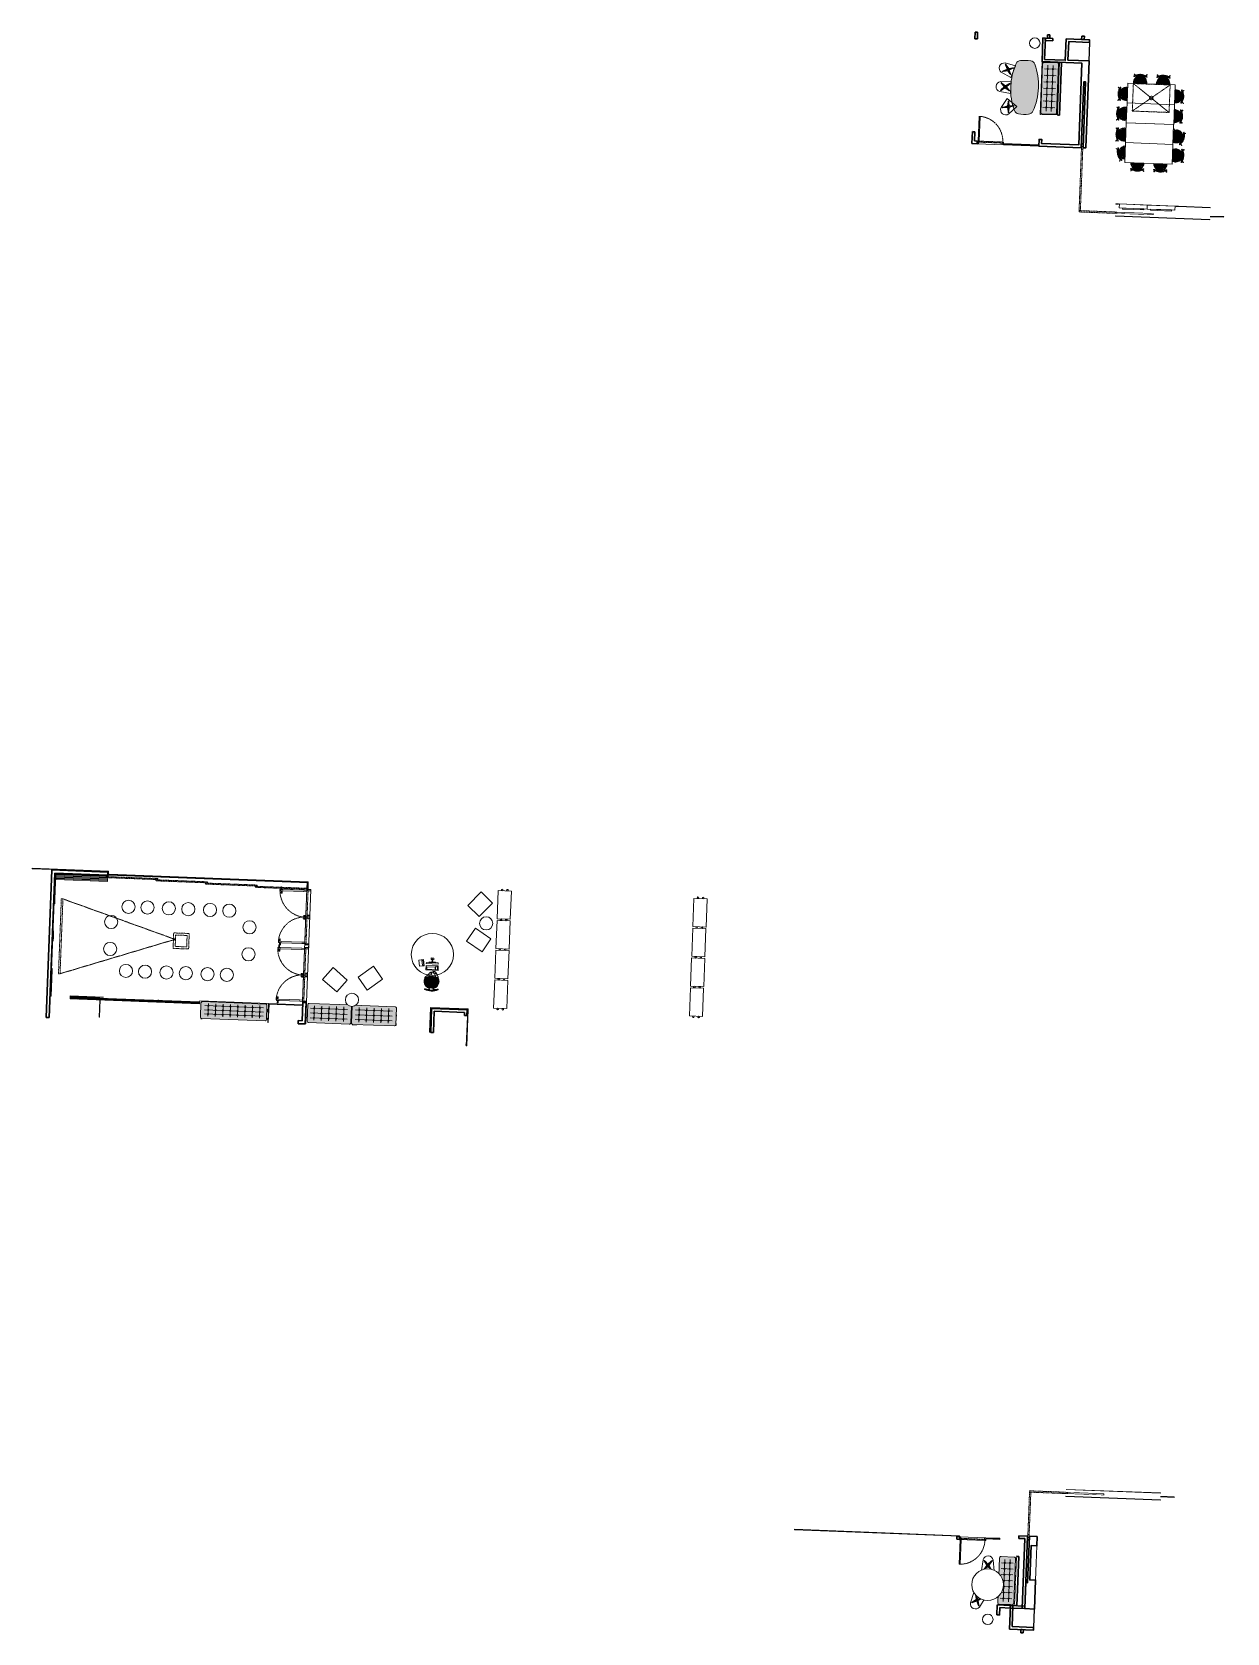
# Model space of a CAD drawing. Header units: millimetres. Extents: x 37982 to 83307, y -4479 to 56252.
import ezdxf

# ---------------------------------------------------------------- set-up
doc = ezdxf.new("R2010")
doc.units = ezdxf.units.MM
doc.header["$MEASUREMENT"] = 0
doc.linetypes.add('DGN Style 2', pattern=[10, 6, -4])
for name, color, linetype, lineweight in [('ANNO-NOTE-0020', 9, 'Continuous', 0), ('DOOR', 40, 'Continuous', 0), ('DOOR-CODE', 1, 'Continuous', 0), ('DOOR-FRAM', 40, 'Continuous', 0), ('DOOR-HEAD', 42, 'Continuous', 30), ('DOOR-LEAF', 40, 'Continuous', 0), ('DOOR-OPNG', 40, 'Continuous', 0), ('EQPM-FIXD', 62, 'Continuous', 13), ('EQPM-OVHD', 62, 'DGN Style 2', 13), ('FIXT-JNRY-PART', 42, 'Continuous', 0), ('FURN-FILE', 211, 'Continuous', 0), ('FURN-FREE', 1, 'Continuous', 0), ('FURN-PLNT', 211, 'Continuous', 0), ('FURN-STOR', 213, 'Continuous', 0), ('GLAZ', 4, 'Continuous', 0), ('PRES-FILL', 7, 'Continuous', 0), ('PRTN-FULL', 6, 'Continuous', 30), ('WALL-LNIG', 1, 'Continuous', 0)]:
    doc.layers.add(name, color=color, linetype=linetype, lineweight=lineweight)
doc.styles.add('Style-Arial Narrow', font='ARIALN.TTF')
doc.dimstyles.new('Arrow', dxfattribs={"dimtxt": 2.5, "dimasz": 1.625, "dimexe": 2.5, "dimexo": 0.0625, "dimgap": 1.25, "dimtad": 0, "dimtih": 1, "dimtoh": 1, "dimdec": 0, "dimzin": 11, "dimdsep": 46, "dimtxsty": 'Style-Arial Narrow', "dimblk": 'TerminatorOpen_1.5', "dimcen": 0.09, "dimadec": 0, "dimazin": 3, "dimtfac": 1, "dimtdec": 0, "dimtmove": 0, "dimatfit": 1, "dimldrblk": 'TerminatorOpen_1.5', "dimfxlon": 1, "dimfrac": 2, "dimtolj": 1, "dimtzin": 11, "dimarcsym": 0})

# ---------------------------------------------------------------- blocks, each defined once
blk = doc.blocks.new('*U3')
at = {"lineweight": -2, "flags": 128}
for points in [[(-4762, 90), (-2797, 14), (-2796, 52), (-4761, 128), (-4762, 90)], [(-4760, 140), (-2795, 64), (-2794, 102), (-4759, 178), (-4760, 140)], [(-4758, 190), (-2794, 114), (-2792, 152), (-4757, 228), (-4758, 190)], [(-4756, 240), (-2792, 164), (-2790, 202), (-4755, 278), (-4756, 240)]]:
    blk.add_lwpolyline(points, close=True, dxfattribs=at)
at = {"color": 251, "linetype": 'DGN Style 2', "lineweight": -2, "flags": 128}
for points in [[(-2853, 166), (-888, 90), (-887, 128), (-2851, 204), (-2853, 166)], [(-970, 44), (995, -32), (996, 6), (-968, 82), (-970, 44)], [(913, -79), (2878, -155), (2879, -117), (914, -41), (913, -79)], [(2796, -202), (4761, -278), (4762, -240), (2797, -164), (2796, -202)]]:
    blk.add_lwpolyline(points, close=True, dxfattribs=at)
blk = doc.blocks.new('*U4')
at = {"linetype": 'ByBlock', "lineweight": -2}
blk.add_hatch(color=7, dxfattribs=at).paths.add_polyline_path([(-793, 348, -0.414214), (-742, 386), (804, 327, -0.414214), (853, 285), (828, -355, -0.414214), (776, -403), (-770, -343, -0.414214), (-818, -291)])
at = {"color": 0, "linetype": 'ByBlock', "lineweight": -2}
for p, q in [((-700, 25), (700, -29)), ((-693, 211), (707, 157)), ((-550, 297), (-571, -254)), ((-269, 286), (-291, -265)), ((11, 275), (-11, -275)), ((291, 265), (269, -286)), ((571, 254), (550, -297)), ((-707, -158), (693, -212))]:
    blk.add_line(p, q, dxfattribs=at)
at = {"color": 0, "linetype": 'ByBlock', "lineweight": -2, "flags": 128}
blk.add_lwpolyline([(-793, 348, -0.414214), (-742, 386), (804, 327, -0.414214), (853, 285), (828, -355, -0.414214), (776, -403), (-770, -343, -0.414214), (-818, -291), (-793, 348)], format="xyb", close=True, dxfattribs=at)
at = {"color": 0, "linetype": 'ByBlock', "lineweight": -2}
blk.add_wipeout([(-533, 204), (-533, 206), (-533, 207), (-533, 208), (-534, 209), (-534, 211), (-534, 212), (-535, 213), (-535, 214), (-536, 215), (-537, 216), (-537, 217), (-538, 218), (-539, 219), (-540, 220), (-541, 221), (-542, 222), (-543, 222), (-544, 223), (-545, 224), (-546, 224), (-547, 224), (-549, 225), (-550, 225), (-551, 225), (-552, 225), (-554, 225), (-555, 225), (-556, 225), (-557, 225), (-559, 225), (-560, 224), (-561, 224), (-562, 223), (-563, 223), (-564, 222), (-565, 221), (-566, 220), (-567, 220), (-568, 219), (-569, 218), (-570, 217), (-570, 216), (-571, 214), (-571, 213), (-572, 212), (-572, 211), (-573, 210), (-573, 209), (-573, 207), (-573, 206), (-573, 205), (-573, 204), (-573, 202), (-573, 201), (-572, 200), (-572, 199), (-572, 197), (-571, 196), (-570, 195), (-570, 194), (-569, 193), (-568, 192), (-567, 191), (-566, 190), (-566, 190), (-564, 189), (-563, 188), (-562, 188), (-561, 187), (-560, 187), (-559, 186), (-558, 186), (-556, 186), (-555, 185), (-554, 185), (-553, 185), (-551, 185), (-550, 185), (-549, 186), (-548, 186), (-546, 186), (-545, 187), (-544, 187), (-543, 188), (-542, 189), (-541, 189), (-540, 190), (-539, 191), (-538, 192), (-537, 193), (-537, 194), (-536, 195), (-535, 196), (-535, 197), (-534, 198), (-534, 200), (-534, 201), (-533, 202)], dxfattribs=at)
blk.add_circle((-553, 205), 20, dxfattribs=at)
blk.add_wipeout([(-540, 19), (-540, 20), (-540, 22), (-541, 23), (-541, 24), (-541, 25), (-541, 27), (-542, 28), (-542, 29), (-543, 30), (-544, 31), (-544, 32), (-545, 33), (-546, 34), (-547, 35), (-548, 36), (-549, 36), (-550, 37), (-551, 38), (-552, 38), (-553, 39), (-555, 39), (-556, 39), (-557, 40), (-558, 40), (-560, 40), (-561, 40), (-562, 40), (-563, 40), (-565, 39), (-566, 39), (-567, 39), (-568, 38), (-569, 38), (-570, 37), (-571, 37), (-572, 36), (-573, 35), (-574, 34), (-575, 33), (-576, 32), (-577, 31), (-577, 30), (-578, 29), (-579, 28), (-579, 27), (-579, 26), (-580, 24), (-580, 23), (-580, 22), (-580, 21), (-580, 19), (-580, 18), (-580, 17), (-580, 16), (-580, 14), (-579, 13), (-579, 12), (-578, 11), (-578, 10), (-577, 9), (-576, 8), (-575, 7), (-575, 6), (-574, 5), (-573, 4), (-572, 3), (-571, 3), (-570, 2), (-568, 2), (-567, 1), (-566, 1), (-565, 0), (-564, 0), (-562, 0), (-561, 0), (-560, 0), (-559, 0), (-557, 0), (-556, 0), (-555, 1), (-554, 1), (-552, 1), (-551, 2), (-550, 3), (-549, 3), (-548, 4), (-547, 5), (-546, 6), (-545, 7), (-545, 8), (-544, 9), (-543, 10), (-543, 11), (-542, 12), (-542, 13), (-541, 14), (-541, 15), (-541, 17)], dxfattribs=at)
blk.add_circle((-560, 20), 20, dxfattribs=at)
blk.add_wipeout([(-547, -164), (-547, -163), (-547, -162), (-548, -161), (-548, -159), (-548, -158), (-549, -157), (-549, -156), (-550, -155), (-550, -154), (-551, -153), (-552, -152), (-552, -151), (-553, -150), (-554, -149), (-555, -148), (-556, -147), (-557, -147), (-558, -146), (-559, -145), (-560, -145), (-562, -145), (-563, -144), (-564, -144), (-565, -144), (-567, -144), (-568, -144), (-569, -144), (-570, -144), (-572, -144), (-573, -144), (-574, -145), (-575, -145), (-576, -146), (-577, -146), (-579, -147), (-580, -148), (-581, -149), (-581, -149), (-582, -150), (-583, -151), (-584, -152), (-585, -153), (-585, -155), (-586, -156), (-586, -157), (-587, -158), (-587, -159), (-587, -160), (-587, -162), (-587, -163), (-587, -164), (-587, -165), (-587, -167), (-587, -168), (-587, -169), (-586, -170), (-586, -172), (-585, -173), (-585, -174), (-584, -175), (-583, -176), (-582, -177), (-582, -178), (-581, -179), (-580, -179), (-579, -180), (-578, -181), (-577, -181), (-575, -182), (-574, -182), (-573, -183), (-572, -183), (-571, -183), (-569, -184), (-568, -184), (-567, -184), (-566, -184), (-564, -183), (-563, -183), (-562, -183), (-561, -183), (-560, -182), (-558, -182), (-557, -181), (-556, -180), (-555, -180), (-554, -179), (-553, -178), (-552, -177), (-552, -176), (-551, -175), (-550, -174), (-550, -173), (-549, -172), (-549, -171), (-548, -169), (-548, -168), (-548, -167)], dxfattribs=at)
blk.add_circle((-567, -164), 20, dxfattribs=at)
blk.add_wipeout([(-260, 8), (-260, 10), (-260, 11), (-260, 12), (-261, 13), (-261, 15), (-261, 16), (-262, 17), (-262, 18), (-263, 19), (-264, 20), (-264, 21), (-265, 22), (-266, 23), (-267, 24), (-268, 25), (-269, 26), (-270, 26), (-271, 27), (-272, 27), (-273, 28), (-274, 28), (-276, 29), (-277, 29), (-278, 29), (-279, 29), (-281, 29), (-282, 29), (-283, 29), (-284, 29), (-286, 28), (-287, 28), (-288, 27), (-289, 27), (-290, 26), (-291, 26), (-292, 25), (-293, 24), (-294, 23), (-295, 22), (-296, 21), (-297, 20), (-297, 19), (-298, 18), (-298, 17), (-299, 16), (-299, 15), (-300, 14), (-300, 12), (-300, 11), (-300, 10), (-300, 9), (-300, 7), (-300, 6), (-300, 5), (-299, 4), (-299, 2), (-299, 1), (-298, 0), (-297, -1), (-297, -2), (-296, -3), (-295, -4), (-294, -5), (-294, -6), (-293, -7), (-292, -7), (-290, -8), (-289, -9), (-288, -9), (-287, -10), (-286, -10), (-285, -10), (-283, -11), (-282, -11), (-281, -11), (-280, -11), (-278, -11), (-277, -11), (-276, -10), (-275, -10), (-274, -10), (-272, -9), (-271, -9), (-270, -8), (-269, -8), (-268, -7), (-267, -6), (-266, -5), (-265, -4), (-264, -3), (-264, -2), (-263, -1), (-262, 0), (-262, 1), (-261, 2), (-261, 3), (-261, 5), (-260, 6)], dxfattribs=at)
blk.add_circle((-280, 9), 20, dxfattribs=at)
for points in [[(-253, 194), (-253, 195), (-253, 196), (-253, 197), (-253, 199), (-254, 200), (-254, 201), (-255, 202), (-255, 203), (-256, 204), (-256, 206), (-257, 207), (-258, 208), (-259, 208), (-260, 209), (-261, 210), (-262, 211), (-263, 212), (-264, 212), (-265, 213), (-266, 213), (-267, 214), (-269, 214), (-270, 214), (-271, 214), (-272, 214), (-274, 214), (-275, 214), (-276, 214), (-277, 214), (-278, 214), (-280, 213), (-281, 213), (-282, 212), (-283, 212), (-284, 211), (-285, 210), (-286, 210), (-287, 209), (-288, 208), (-289, 207), (-289, 206), (-290, 205), (-291, 204), (-291, 203), (-292, 201), (-292, 200), (-293, 199), (-293, 198), (-293, 196), (-293, 195), (-293, 194), (-293, 193), (-293, 191), (-293, 190), (-292, 189), (-292, 188), (-291, 187), (-291, 185), (-290, 184), (-290, 183), (-289, 182), (-288, 181), (-287, 180), (-286, 180), (-285, 179), (-284, 178), (-283, 177), (-282, 177), (-281, 176), (-280, 176), (-279, 175), (-278, 175), (-276, 175), (-275, 175), (-274, 174), (-273, 174), (-271, 175), (-270, 175), (-269, 175), (-268, 175), (-266, 176), (-265, 176), (-264, 177), (-263, 177), (-262, 178), (-261, 179), (-260, 179), (-259, 180), (-258, 181), (-257, 182), (-257, 183), (-256, 184), (-255, 185), (-255, 186), (-254, 188), (-254, 189), (-254, 190), (-253, 191)], [(-267, -175), (-267, -174), (-267, -173), (-268, -172), (-268, -170), (-268, -169), (-268, -168), (-269, -167), (-269, -166), (-270, -164), (-271, -163), (-271, -162), (-272, -161), (-273, -161), (-274, -160), (-275, -159), (-276, -158), (-277, -157), (-278, -157), (-279, -156), (-280, -156), (-282, -155), (-283, -155), (-284, -155), (-285, -155), (-287, -155), (-288, -155), (-289, -155), (-290, -155), (-292, -155), (-293, -155), (-294, -156), (-295, -156), (-296, -157), (-297, -157), (-298, -158), (-299, -159), (-300, -159), (-301, -160), (-302, -161), (-303, -162), (-304, -163), (-304, -164), (-305, -165), (-306, -166), (-306, -168), (-306, -169), (-307, -170), (-307, -171), (-307, -173), (-307, -174), (-307, -175), (-307, -176), (-307, -178), (-307, -179), (-307, -180), (-306, -181), (-306, -182), (-305, -183), (-305, -185), (-304, -186), (-303, -187), (-302, -188), (-302, -189), (-301, -189), (-300, -190), (-299, -191), (-298, -192), (-296, -192), (-295, -193), (-294, -193), (-293, -194), (-292, -194), (-291, -194), (-289, -194), (-288, -195), (-287, -195), (-286, -194), (-284, -194), (-283, -194), (-282, -194), (-281, -193), (-279, -193), (-278, -192), (-277, -192), (-276, -191), (-275, -190), (-274, -190), (-273, -189), (-272, -188), (-272, -187), (-271, -186), (-270, -185), (-270, -184), (-269, -183), (-269, -181), (-268, -180), (-268, -179), (-268, -178)]]:
    blk.add_wipeout(points, dxfattribs=at)
for centre in [(-273, 194), (-287, -175)]:
    blk.add_circle(centre, 20, dxfattribs=at)
for points in [[(27, 183), (27, 184), (27, 185), (27, 187), (27, 188), (26, 189), (26, 190), (26, 191), (25, 193), (24, 194), (24, 195), (23, 196), (22, 197), (21, 198), (20, 199), (19, 199), (18, 200), (17, 201), (16, 201), (15, 202), (14, 202), (13, 203), (12, 203), (10, 203), (9, 204), (8, 204), (7, 204), (5, 204), (4, 203), (3, 203), (2, 203), (0, 202), (-1, 202), (-2, 202), (-3, 201), (-4, 200), (-5, 200), (-6, 199), (-7, 198), (-8, 197), (-9, 196), (-9, 195), (-10, 194), (-11, 193), (-11, 192), (-12, 191), (-12, 189), (-12, 188), (-13, 187), (-13, 186), (-13, 184), (-13, 183), (-13, 182), (-13, 181), (-12, 179), (-12, 178), (-12, 177), (-11, 176), (-11, 175), (-10, 174), (-10, 172), (-9, 171), (-8, 171), (-7, 170), (-6, 169), (-5, 168), (-4, 167), (-3, 166), (-2, 166), (-1, 165), (0, 165), (1, 164), (3, 164), (4, 164), (5, 164), (6, 164), (8, 164), (9, 164), (10, 164), (11, 164), (13, 164), (14, 165), (15, 165), (16, 166), (17, 166), (18, 167), (19, 168), (20, 169), (21, 169), (22, 170), (23, 171), (24, 172), (24, 173), (25, 174), (25, 176), (26, 177), (26, 178), (27, 179), (27, 180)], [(13, -186), (13, -185), (13, -184), (13, -182), (12, -181), (12, -180), (12, -179), (11, -178), (11, -176), (10, -175), (9, -174), (9, -173), (8, -172), (7, -171), (6, -170), (5, -170), (4, -169), (3, -168), (2, -168), (1, -167), (0, -167), (-1, -166), (-3, -166), (-4, -166), (-5, -165), (-6, -165), (-8, -165), (-9, -165), (-10, -166), (-11, -166), (-13, -166), (-14, -166), (-15, -167), (-16, -167), (-17, -168), (-18, -169), (-19, -169), (-20, -170), (-21, -171), (-22, -172), (-23, -173), (-24, -174), (-24, -175), (-25, -176), (-25, -177), (-26, -178), (-26, -180), (-27, -181), (-27, -182), (-27, -183), (-27, -185), (-27, -186), (-27, -187), (-27, -188), (-27, -190), (-26, -191), (-26, -192), (-26, -193), (-25, -194), (-24, -195), (-24, -196), (-23, -198), (-22, -198), (-21, -199), (-20, -200), (-20, -201), (-19, -202), (-17, -203), (-16, -203), (-15, -204), (-14, -204), (-13, -205), (-12, -205), (-10, -205), (-9, -205), (-8, -205), (-7, -205), (-5, -205), (-4, -205), (-3, -205), (-2, -205), (-1, -204), (1, -204), (2, -203), (3, -203), (4, -202), (5, -201), (6, -200), (7, -200), (8, -199), (9, -198), (9, -197), (10, -196), (11, -195), (11, -193), (12, -192), (12, -191), (12, -190), (13, -189)]]:
    blk.add_wipeout(points, dxfattribs=at)
for centre in [(7, 184), (-7, -185)]:
    blk.add_circle(centre, 20, dxfattribs=at)
blk.add_wipeout([(20, -3), (20, -1), (20, 0), (20, 1), (19, 2), (19, 4), (19, 5), (18, 6), (18, 7), (17, 8), (17, 9), (16, 10), (15, 11), (14, 12), (13, 13), (12, 14), (11, 15), (10, 15), (9, 16), (8, 17), (7, 17), (6, 17), (4, 18), (3, 18), (2, 18), (1, 18), (-1, 18), (-2, 18), (-3, 18), (-4, 18), (-6, 17), (-7, 17), (-8, 17), (-9, 16), (-10, 16), (-11, 15), (-12, 14), (-13, 13), (-14, 12), (-15, 12), (-16, 11), (-17, 10), (-17, 9), (-18, 7), (-18, 6), (-19, 5), (-19, 4), (-20, 3), (-20, 2), (-20, 0), (-20, -1), (-20, -2), (-20, -3), (-20, -5), (-20, -6), (-19, -7), (-19, -8), (-18, -10), (-18, -11), (-17, -12), (-17, -13), (-16, -14), (-15, -15), (-14, -16), (-13, -17), (-12, -17), (-11, -18), (-10, -19), (-9, -20), (-8, -20), (-7, -21), (-6, -21), (-5, -21), (-3, -21), (-2, -22), (-1, -22), (0, -22), (2, -22), (3, -22), (4, -21), (5, -21), (7, -21), (8, -20), (9, -20), (10, -19), (11, -18), (12, -18), (13, -17), (14, -16), (15, -15), (16, -14), (16, -13), (17, -12), (18, -11), (18, -10), (19, -9), (19, -7), (19, -6), (20, -5)], dxfattribs=at)
blk.add_circle((0, -2), 20, dxfattribs=at)
blk.add_wipeout([(307, 172), (307, 173), (307, 175), (307, 176), (307, 177), (306, 178), (306, 179), (306, 181), (305, 182), (304, 183), (304, 184), (303, 185), (302, 186), (301, 187), (301, 188), (300, 189), (299, 189), (298, 190), (296, 191), (295, 191), (294, 192), (293, 192), (292, 192), (290, 193), (289, 193), (288, 193), (287, 193), (285, 193), (284, 193), (283, 192), (282, 192), (281, 192), (279, 191), (278, 191), (277, 190), (276, 189), (275, 189), (274, 188), (273, 187), (272, 186), (271, 185), (271, 184), (270, 183), (269, 182), (269, 181), (268, 180), (268, 179), (268, 177), (267, 176), (267, 175), (267, 174), (267, 172), (267, 171), (267, 170), (268, 169), (268, 167), (268, 166), (269, 165), (269, 164), (270, 163), (271, 162), (271, 161), (272, 160), (273, 159), (274, 158), (275, 157), (276, 156), (277, 156), (278, 155), (279, 154), (280, 154), (281, 154), (283, 153), (284, 153), (285, 153), (286, 153), (288, 153), (289, 153), (290, 153), (291, 153), (293, 154), (294, 154), (295, 154), (296, 155), (297, 156), (298, 156), (299, 157), (300, 158), (301, 159), (302, 159), (303, 160), (304, 161), (304, 162), (305, 164), (306, 165), (306, 166), (306, 167), (307, 168), (307, 170)], dxfattribs=at)
blk.add_circle((287, 173), 20, dxfattribs=at)
blk.add_wipeout([(300, -13), (300, -12), (300, -11), (300, -10), (300, -8), (299, -7), (299, -6), (298, -5), (298, -4), (297, -3), (297, -1), (296, 0), (295, 1), (294, 1), (293, 2), (292, 3), (291, 4), (290, 5), (289, 5), (288, 6), (287, 6), (286, 7), (285, 7), (283, 7), (282, 7), (281, 7), (280, 7), (278, 7), (277, 7), (276, 7), (275, 7), (273, 6), (272, 6), (271, 5), (270, 5), (269, 4), (268, 3), (267, 3), (266, 2), (265, 1), (264, 0), (264, -1), (263, -2), (262, -3), (262, -4), (261, -6), (261, -7), (261, -8), (260, -9), (260, -11), (260, -12), (260, -13), (260, -14), (260, -16), (260, -17), (261, -18), (261, -19), (262, -20), (262, -22), (263, -23), (263, -24), (264, -25), (265, -26), (266, -27), (267, -27), (268, -28), (269, -29), (270, -30), (271, -30), (272, -31), (273, -31), (274, -32), (276, -32), (277, -32), (278, -32), (279, -33), (281, -33), (282, -32), (283, -32), (284, -32), (285, -32), (287, -31), (288, -31), (289, -30), (290, -30), (291, -29), (292, -28), (293, -28), (294, -27), (295, -26), (296, -25), (297, -24), (297, -23), (298, -22), (298, -21), (299, -19), (299, -18), (300, -17), (300, -16)], dxfattribs=at)
blk.add_circle((280, -13), 20, dxfattribs=at)
blk.add_wipeout([(293, -197), (293, -196), (293, -194), (293, -193), (293, -192), (292, -191), (292, -190), (291, -188), (291, -187), (290, -186), (290, -185), (289, -184), (288, -183), (287, -182), (286, -181), (285, -180), (284, -180), (283, -179), (282, -178), (281, -178), (280, -177), (279, -177), (277, -177), (276, -176), (275, -176), (274, -176), (272, -176), (271, -176), (270, -176), (269, -177), (268, -177), (266, -177), (265, -178), (264, -178), (263, -179), (262, -180), (261, -180), (260, -181), (259, -182), (258, -183), (257, -184), (256, -185), (256, -186), (255, -187), (255, -188), (254, -189), (254, -190), (253, -192), (253, -193), (253, -194), (253, -195), (253, -197), (253, -198), (253, -199), (253, -200), (254, -202), (254, -203), (255, -204), (255, -205), (256, -206), (256, -207), (257, -208), (258, -209), (259, -210), (260, -211), (261, -212), (262, -213), (263, -213), (264, -214), (265, -214), (266, -215), (267, -215), (268, -216), (270, -216), (271, -216), (272, -216), (273, -216), (275, -216), (276, -216), (277, -216), (278, -215), (280, -215), (281, -215), (282, -214), (283, -213), (284, -213), (285, -212), (286, -211), (287, -210), (288, -210), (289, -209), (289, -208), (290, -206), (291, -205), (291, -204), (292, -203), (292, -202), (292, -201), (293, -199)], dxfattribs=at)
blk.add_circle((273, -196), 20, dxfattribs=at)
blk.add_wipeout([(580, -24), (580, -23), (580, -22), (580, -20), (580, -19), (579, -18), (579, -17), (579, -16), (578, -14), (577, -13), (577, -12), (576, -11), (575, -10), (574, -9), (573, -8), (573, -8), (572, -7), (570, -6), (569, -6), (568, -5), (567, -5), (566, -4), (565, -4), (563, -4), (562, -4), (561, -3), (560, -3), (558, -3), (557, -4), (556, -4), (555, -4), (554, -5), (552, -5), (551, -6), (550, -6), (549, -7), (548, -8), (547, -8), (546, -9), (545, -10), (544, -11), (544, -12), (543, -13), (542, -14), (542, -15), (541, -16), (541, -18), (541, -19), (540, -20), (540, -21), (540, -23), (540, -24), (540, -25), (540, -26), (541, -28), (541, -29), (541, -30), (542, -31), (542, -32), (543, -33), (544, -35), (544, -36), (545, -37), (546, -37), (547, -38), (548, -39), (549, -40), (550, -41), (551, -41), (552, -42), (553, -42), (554, -43), (556, -43), (557, -43), (558, -43), (559, -43), (561, -43), (562, -43), (563, -43), (564, -43), (566, -43), (567, -42), (568, -42), (569, -41), (570, -41), (571, -40), (572, -39), (573, -38), (574, -38), (575, -37), (576, -36), (577, -35), (577, -34), (578, -33), (578, -31), (579, -30), (579, -29), (580, -28), (580, -27)], dxfattribs=at)
blk.add_circle((560, -23), 20, dxfattribs=at)
for points in [[(587, 161), (587, 162), (587, 164), (587, 165), (587, 166), (587, 167), (586, 169), (586, 170), (585, 171), (585, 172), (584, 173), (583, 174), (582, 175), (582, 176), (581, 177), (580, 178), (579, 178), (578, 179), (577, 180), (575, 180), (574, 181), (573, 181), (572, 181), (571, 182), (569, 182), (568, 182), (567, 182), (566, 182), (564, 182), (563, 182), (562, 181), (561, 181), (560, 180), (558, 180), (557, 179), (556, 179), (555, 178), (554, 177), (553, 176), (552, 175), (552, 174), (551, 173), (550, 172), (550, 171), (549, 170), (549, 169), (548, 168), (548, 166), (548, 165), (547, 164), (547, 163), (547, 161), (547, 160), (548, 159), (548, 158), (548, 157), (548, 155), (549, 154), (549, 153), (550, 152), (551, 151), (551, 150), (552, 149), (553, 148), (554, 147), (555, 146), (556, 146), (557, 145), (558, 144), (559, 144), (560, 143), (562, 143), (563, 142), (564, 142), (565, 142), (567, 142), (568, 142), (569, 142), (570, 142), (572, 142), (573, 143), (574, 143), (575, 144), (576, 144), (577, 145), (578, 145), (579, 146), (580, 147), (581, 148), (582, 149), (583, 150), (584, 151), (584, 152), (585, 153), (586, 154), (586, 155), (586, 156), (587, 157), (587, 159)], [(573, -208), (573, -207), (573, -205), (573, -204), (573, -203), (572, -202), (572, -200), (571, -199), (571, -198), (570, -197), (570, -196), (569, -195), (568, -194), (567, -193), (566, -192), (565, -191), (564, -191), (563, -190), (562, -189), (561, -189), (560, -188), (559, -188), (558, -188), (556, -187), (555, -187), (554, -187), (553, -187), (551, -187), (550, -187), (549, -187), (548, -188), (546, -188), (545, -189), (544, -189), (543, -190), (542, -190), (541, -191), (540, -192), (539, -193), (538, -194), (537, -195), (537, -196), (536, -197), (535, -198), (535, -199), (534, -200), (534, -201), (534, -203), (533, -204), (533, -205), (533, -206), (533, -207), (533, -209), (533, -210), (534, -211), (534, -212), (534, -214), (535, -215), (535, -216), (536, -217), (536, -218), (537, -219), (538, -220), (539, -221), (540, -222), (541, -223), (542, -223), (543, -224), (544, -225), (545, -225), (546, -226), (547, -226), (549, -227), (550, -227), (551, -227), (552, -227), (554, -227), (555, -227), (556, -227), (557, -227), (559, -226), (560, -226), (561, -225), (562, -225), (563, -224), (564, -224), (565, -223), (566, -222), (567, -221), (568, -220), (569, -219), (570, -218), (570, -217), (571, -216), (571, -215), (572, -214), (572, -213), (573, -212), (573, -210)]]:
    blk.add_wipeout(points, dxfattribs=at)
for centre in [(567, 162), (553, -207)]:
    blk.add_circle(centre, 20, dxfattribs=at)
blk = doc.blocks.new('*U5')
at = {"linetype": 'ByBlock', "lineweight": -2}
blk.add_hatch(color=7, dxfattribs=at).paths.add_polyline_path([(-828, 350, -0.414214), (-777, 388), (809, 327, -0.414214), (858, 285), (833, -355, -0.414214), (781, -403), (-805, -342, -0.414214), (-853, -290)])
at = {"color": 0, "linetype": 'ByBlock', "lineweight": -2}
for p, q in [((-700, 25), (700, -29)), ((-693, 211), (707, 157)), ((-550, 297), (-571, -254)), ((-269, 286), (-291, -265)), ((11, 275), (-11, -275)), ((291, 265), (269, -286)), ((571, 254), (550, -297)), ((-707, -158), (693, -212))]:
    blk.add_line(p, q, dxfattribs=at)
at = {"color": 0, "linetype": 'ByBlock', "lineweight": -2, "flags": 128}
blk.add_lwpolyline([(-828, 350, -0.414214), (-777, 388), (809, 327, -0.414214), (858, 285), (833, -355, -0.414214), (781, -403), (-805, -342, -0.414214), (-853, -290), (-828, 350)], format="xyb", close=True, dxfattribs=at)
at = {"color": 0, "linetype": 'ByBlock', "lineweight": -2}
blk.add_wipeout([(-533, 204), (-533, 206), (-533, 207), (-533, 208), (-534, 209), (-534, 211), (-534, 212), (-535, 213), (-535, 214), (-536, 215), (-537, 216), (-537, 217), (-538, 218), (-539, 219), (-540, 220), (-541, 221), (-542, 222), (-543, 222), (-544, 223), (-545, 224), (-546, 224), (-547, 224), (-549, 225), (-550, 225), (-551, 225), (-552, 225), (-554, 225), (-555, 225), (-556, 225), (-557, 225), (-559, 225), (-560, 224), (-561, 224), (-562, 223), (-563, 223), (-564, 222), (-565, 221), (-566, 220), (-567, 220), (-568, 219), (-569, 218), (-570, 217), (-570, 216), (-571, 214), (-571, 213), (-572, 212), (-572, 211), (-573, 210), (-573, 209), (-573, 207), (-573, 206), (-573, 205), (-573, 204), (-573, 202), (-573, 201), (-572, 200), (-572, 199), (-572, 197), (-571, 196), (-570, 195), (-570, 194), (-569, 193), (-568, 192), (-567, 191), (-566, 190), (-566, 190), (-564, 189), (-563, 188), (-562, 188), (-561, 187), (-560, 187), (-559, 186), (-558, 186), (-556, 186), (-555, 185), (-554, 185), (-553, 185), (-551, 185), (-550, 185), (-549, 186), (-548, 186), (-546, 186), (-545, 187), (-544, 187), (-543, 188), (-542, 189), (-541, 189), (-540, 190), (-539, 191), (-538, 192), (-537, 193), (-537, 194), (-536, 195), (-535, 196), (-535, 197), (-534, 198), (-534, 200), (-534, 201), (-533, 202)], dxfattribs=at)
blk.add_circle((-553, 205), 20, dxfattribs=at)
blk.add_wipeout([(-540, 19), (-540, 20), (-540, 22), (-541, 23), (-541, 24), (-541, 25), (-541, 27), (-542, 28), (-542, 29), (-543, 30), (-544, 31), (-544, 32), (-545, 33), (-546, 34), (-547, 35), (-548, 36), (-549, 36), (-550, 37), (-551, 38), (-552, 38), (-553, 39), (-555, 39), (-556, 39), (-557, 40), (-558, 40), (-560, 40), (-561, 40), (-562, 40), (-563, 40), (-565, 39), (-566, 39), (-567, 39), (-568, 38), (-569, 38), (-570, 37), (-571, 37), (-572, 36), (-573, 35), (-574, 34), (-575, 33), (-576, 32), (-577, 31), (-577, 30), (-578, 29), (-579, 28), (-579, 27), (-579, 26), (-580, 24), (-580, 23), (-580, 22), (-580, 21), (-580, 19), (-580, 18), (-580, 17), (-580, 16), (-580, 14), (-579, 13), (-579, 12), (-578, 11), (-578, 10), (-577, 9), (-576, 8), (-575, 7), (-575, 6), (-574, 5), (-573, 4), (-572, 3), (-571, 3), (-570, 2), (-568, 2), (-567, 1), (-566, 1), (-565, 0), (-564, 0), (-562, 0), (-561, 0), (-560, 0), (-559, 0), (-557, 0), (-556, 0), (-555, 1), (-554, 1), (-552, 1), (-551, 2), (-550, 3), (-549, 3), (-548, 4), (-547, 5), (-546, 6), (-545, 7), (-545, 8), (-544, 9), (-543, 10), (-543, 11), (-542, 12), (-542, 13), (-541, 14), (-541, 15), (-541, 17)], dxfattribs=at)
blk.add_circle((-560, 20), 20, dxfattribs=at)
blk.add_wipeout([(-547, -164), (-547, -163), (-547, -162), (-548, -161), (-548, -159), (-548, -158), (-549, -157), (-549, -156), (-550, -155), (-550, -154), (-551, -153), (-552, -152), (-552, -151), (-553, -150), (-554, -149), (-555, -148), (-556, -147), (-557, -147), (-558, -146), (-559, -145), (-560, -145), (-562, -145), (-563, -144), (-564, -144), (-565, -144), (-567, -144), (-568, -144), (-569, -144), (-570, -144), (-572, -144), (-573, -144), (-574, -145), (-575, -145), (-576, -146), (-577, -146), (-579, -147), (-580, -148), (-581, -149), (-581, -149), (-582, -150), (-583, -151), (-584, -152), (-585, -153), (-585, -155), (-586, -156), (-586, -157), (-587, -158), (-587, -159), (-587, -160), (-587, -162), (-587, -163), (-587, -164), (-587, -165), (-587, -167), (-587, -168), (-587, -169), (-586, -170), (-586, -172), (-585, -173), (-585, -174), (-584, -175), (-583, -176), (-582, -177), (-582, -178), (-581, -179), (-580, -179), (-579, -180), (-578, -181), (-577, -181), (-575, -182), (-574, -182), (-573, -183), (-572, -183), (-571, -183), (-569, -184), (-568, -184), (-567, -184), (-566, -184), (-564, -183), (-563, -183), (-562, -183), (-561, -183), (-560, -182), (-558, -182), (-557, -181), (-556, -180), (-555, -180), (-554, -179), (-553, -178), (-552, -177), (-552, -176), (-551, -175), (-550, -174), (-550, -173), (-549, -172), (-549, -171), (-548, -169), (-548, -168), (-548, -167)], dxfattribs=at)
blk.add_circle((-567, -164), 20, dxfattribs=at)
blk.add_wipeout([(-260, 8), (-260, 10), (-260, 11), (-260, 12), (-261, 13), (-261, 15), (-261, 16), (-262, 17), (-262, 18), (-263, 19), (-264, 20), (-264, 21), (-265, 22), (-266, 23), (-267, 24), (-268, 25), (-269, 26), (-270, 26), (-271, 27), (-272, 27), (-273, 28), (-274, 28), (-276, 29), (-277, 29), (-278, 29), (-279, 29), (-281, 29), (-282, 29), (-283, 29), (-284, 29), (-286, 28), (-287, 28), (-288, 27), (-289, 27), (-290, 26), (-291, 26), (-292, 25), (-293, 24), (-294, 23), (-295, 22), (-296, 21), (-297, 20), (-297, 19), (-298, 18), (-298, 17), (-299, 16), (-299, 15), (-300, 14), (-300, 12), (-300, 11), (-300, 10), (-300, 9), (-300, 7), (-300, 6), (-300, 5), (-299, 4), (-299, 2), (-299, 1), (-298, 0), (-297, -1), (-297, -2), (-296, -3), (-295, -4), (-294, -5), (-294, -6), (-293, -7), (-292, -7), (-290, -8), (-289, -9), (-288, -9), (-287, -10), (-286, -10), (-285, -10), (-283, -11), (-282, -11), (-281, -11), (-280, -11), (-278, -11), (-277, -11), (-276, -10), (-275, -10), (-274, -10), (-272, -9), (-271, -9), (-270, -8), (-269, -8), (-268, -7), (-267, -6), (-266, -5), (-265, -4), (-264, -3), (-264, -2), (-263, -1), (-262, 0), (-262, 1), (-261, 2), (-261, 3), (-261, 5), (-260, 6)], dxfattribs=at)
blk.add_circle((-280, 9), 20, dxfattribs=at)
for points in [[(-253, 194), (-253, 195), (-253, 196), (-253, 197), (-253, 199), (-254, 200), (-254, 201), (-255, 202), (-255, 203), (-256, 204), (-256, 206), (-257, 207), (-258, 208), (-259, 208), (-260, 209), (-261, 210), (-262, 211), (-263, 212), (-264, 212), (-265, 213), (-266, 213), (-267, 214), (-269, 214), (-270, 214), (-271, 214), (-272, 214), (-274, 214), (-275, 214), (-276, 214), (-277, 214), (-278, 214), (-280, 213), (-281, 213), (-282, 212), (-283, 212), (-284, 211), (-285, 210), (-286, 210), (-287, 209), (-288, 208), (-289, 207), (-289, 206), (-290, 205), (-291, 204), (-291, 203), (-292, 201), (-292, 200), (-293, 199), (-293, 198), (-293, 196), (-293, 195), (-293, 194), (-293, 193), (-293, 191), (-293, 190), (-292, 189), (-292, 188), (-291, 187), (-291, 185), (-290, 184), (-290, 183), (-289, 182), (-288, 181), (-287, 180), (-286, 180), (-285, 179), (-284, 178), (-283, 177), (-282, 177), (-281, 176), (-280, 176), (-279, 175), (-278, 175), (-276, 175), (-275, 175), (-274, 174), (-273, 174), (-271, 175), (-270, 175), (-269, 175), (-268, 175), (-266, 176), (-265, 176), (-264, 177), (-263, 177), (-262, 178), (-261, 179), (-260, 179), (-259, 180), (-258, 181), (-257, 182), (-257, 183), (-256, 184), (-255, 185), (-255, 186), (-254, 188), (-254, 189), (-254, 190), (-253, 191)], [(-267, -175), (-267, -174), (-267, -173), (-268, -172), (-268, -170), (-268, -169), (-268, -168), (-269, -167), (-269, -166), (-270, -164), (-271, -163), (-271, -162), (-272, -161), (-273, -161), (-274, -160), (-275, -159), (-276, -158), (-277, -157), (-278, -157), (-279, -156), (-280, -156), (-282, -155), (-283, -155), (-284, -155), (-285, -155), (-287, -155), (-288, -155), (-289, -155), (-290, -155), (-292, -155), (-293, -155), (-294, -156), (-295, -156), (-296, -157), (-297, -157), (-298, -158), (-299, -159), (-300, -159), (-301, -160), (-302, -161), (-303, -162), (-304, -163), (-304, -164), (-305, -165), (-306, -166), (-306, -168), (-306, -169), (-307, -170), (-307, -171), (-307, -173), (-307, -174), (-307, -175), (-307, -176), (-307, -178), (-307, -179), (-307, -180), (-306, -181), (-306, -182), (-305, -183), (-305, -185), (-304, -186), (-303, -187), (-302, -188), (-302, -189), (-301, -189), (-300, -190), (-299, -191), (-298, -192), (-296, -192), (-295, -193), (-294, -193), (-293, -194), (-292, -194), (-291, -194), (-289, -194), (-288, -195), (-287, -195), (-286, -194), (-284, -194), (-283, -194), (-282, -194), (-281, -193), (-279, -193), (-278, -192), (-277, -192), (-276, -191), (-275, -190), (-274, -190), (-273, -189), (-272, -188), (-272, -187), (-271, -186), (-270, -185), (-270, -184), (-269, -183), (-269, -181), (-268, -180), (-268, -179), (-268, -178)]]:
    blk.add_wipeout(points, dxfattribs=at)
for centre in [(-273, 194), (-287, -175)]:
    blk.add_circle(centre, 20, dxfattribs=at)
for points in [[(27, 183), (27, 184), (27, 185), (27, 187), (27, 188), (26, 189), (26, 190), (26, 191), (25, 193), (24, 194), (24, 195), (23, 196), (22, 197), (21, 198), (20, 199), (19, 199), (18, 200), (17, 201), (16, 201), (15, 202), (14, 202), (13, 203), (12, 203), (10, 203), (9, 204), (8, 204), (7, 204), (5, 204), (4, 203), (3, 203), (2, 203), (0, 202), (-1, 202), (-2, 202), (-3, 201), (-4, 200), (-5, 200), (-6, 199), (-7, 198), (-8, 197), (-9, 196), (-9, 195), (-10, 194), (-11, 193), (-11, 192), (-12, 191), (-12, 189), (-12, 188), (-13, 187), (-13, 186), (-13, 184), (-13, 183), (-13, 182), (-13, 181), (-12, 179), (-12, 178), (-12, 177), (-11, 176), (-11, 175), (-10, 174), (-10, 172), (-9, 171), (-8, 171), (-7, 170), (-6, 169), (-5, 168), (-4, 167), (-3, 166), (-2, 166), (-1, 165), (0, 165), (1, 164), (3, 164), (4, 164), (5, 164), (6, 164), (8, 164), (9, 164), (10, 164), (11, 164), (13, 164), (14, 165), (15, 165), (16, 166), (17, 166), (18, 167), (19, 168), (20, 169), (21, 169), (22, 170), (23, 171), (24, 172), (24, 173), (25, 174), (25, 176), (26, 177), (26, 178), (27, 179), (27, 180)], [(13, -186), (13, -185), (13, -184), (13, -182), (12, -181), (12, -180), (12, -179), (11, -178), (11, -176), (10, -175), (9, -174), (9, -173), (8, -172), (7, -171), (6, -170), (5, -170), (4, -169), (3, -168), (2, -168), (1, -167), (0, -167), (-1, -166), (-3, -166), (-4, -166), (-5, -165), (-6, -165), (-8, -165), (-9, -165), (-10, -166), (-11, -166), (-13, -166), (-14, -166), (-15, -167), (-16, -167), (-17, -168), (-18, -169), (-19, -169), (-20, -170), (-21, -171), (-22, -172), (-23, -173), (-24, -174), (-24, -175), (-25, -176), (-25, -177), (-26, -178), (-26, -180), (-27, -181), (-27, -182), (-27, -183), (-27, -185), (-27, -186), (-27, -187), (-27, -188), (-27, -190), (-26, -191), (-26, -192), (-26, -193), (-25, -194), (-24, -195), (-24, -196), (-23, -198), (-22, -198), (-21, -199), (-20, -200), (-20, -201), (-19, -202), (-17, -203), (-16, -203), (-15, -204), (-14, -204), (-13, -205), (-12, -205), (-10, -205), (-9, -205), (-8, -205), (-7, -205), (-5, -205), (-4, -205), (-3, -205), (-2, -205), (-1, -204), (1, -204), (2, -203), (3, -203), (4, -202), (5, -201), (6, -200), (7, -200), (8, -199), (9, -198), (9, -197), (10, -196), (11, -195), (11, -193), (12, -192), (12, -191), (12, -190), (13, -189)]]:
    blk.add_wipeout(points, dxfattribs=at)
for centre in [(7, 184), (-7, -185)]:
    blk.add_circle(centre, 20, dxfattribs=at)
blk.add_wipeout([(20, -3), (20, -1), (20, 0), (20, 1), (19, 2), (19, 4), (19, 5), (18, 6), (18, 7), (17, 8), (17, 9), (16, 10), (15, 11), (14, 12), (13, 13), (12, 14), (11, 15), (10, 15), (9, 16), (8, 17), (7, 17), (6, 17), (4, 18), (3, 18), (2, 18), (1, 18), (-1, 18), (-2, 18), (-3, 18), (-4, 18), (-6, 17), (-7, 17), (-8, 17), (-9, 16), (-10, 16), (-11, 15), (-12, 14), (-13, 13), (-14, 12), (-15, 12), (-16, 11), (-17, 10), (-17, 9), (-18, 7), (-18, 6), (-19, 5), (-19, 4), (-20, 3), (-20, 2), (-20, 0), (-20, -1), (-20, -2), (-20, -3), (-20, -5), (-20, -6), (-19, -7), (-19, -8), (-18, -10), (-18, -11), (-17, -12), (-17, -13), (-16, -14), (-15, -15), (-14, -16), (-13, -17), (-12, -17), (-11, -18), (-10, -19), (-9, -20), (-8, -20), (-7, -21), (-6, -21), (-5, -21), (-3, -21), (-2, -22), (-1, -22), (0, -22), (2, -22), (3, -22), (4, -21), (5, -21), (7, -21), (8, -20), (9, -20), (10, -19), (11, -18), (12, -18), (13, -17), (14, -16), (15, -15), (16, -14), (16, -13), (17, -12), (18, -11), (18, -10), (19, -9), (19, -7), (19, -6), (20, -5)], dxfattribs=at)
blk.add_circle((0, -2), 20, dxfattribs=at)
blk.add_wipeout([(307, 172), (307, 173), (307, 175), (307, 176), (307, 177), (306, 178), (306, 179), (306, 181), (305, 182), (304, 183), (304, 184), (303, 185), (302, 186), (301, 187), (301, 188), (300, 189), (299, 189), (298, 190), (296, 191), (295, 191), (294, 192), (293, 192), (292, 192), (290, 193), (289, 193), (288, 193), (287, 193), (285, 193), (284, 193), (283, 192), (282, 192), (281, 192), (279, 191), (278, 191), (277, 190), (276, 189), (275, 189), (274, 188), (273, 187), (272, 186), (271, 185), (271, 184), (270, 183), (269, 182), (269, 181), (268, 180), (268, 179), (268, 177), (267, 176), (267, 175), (267, 174), (267, 172), (267, 171), (267, 170), (268, 169), (268, 167), (268, 166), (269, 165), (269, 164), (270, 163), (271, 162), (271, 161), (272, 160), (273, 159), (274, 158), (275, 157), (276, 156), (277, 156), (278, 155), (279, 154), (280, 154), (281, 154), (283, 153), (284, 153), (285, 153), (286, 153), (288, 153), (289, 153), (290, 153), (291, 153), (293, 154), (294, 154), (295, 154), (296, 155), (297, 156), (298, 156), (299, 157), (300, 158), (301, 159), (302, 159), (303, 160), (304, 161), (304, 162), (305, 164), (306, 165), (306, 166), (306, 167), (307, 168), (307, 170)], dxfattribs=at)
blk.add_circle((287, 173), 20, dxfattribs=at)
blk.add_wipeout([(300, -13), (300, -12), (300, -11), (300, -10), (300, -8), (299, -7), (299, -6), (298, -5), (298, -4), (297, -3), (297, -1), (296, 0), (295, 1), (294, 1), (293, 2), (292, 3), (291, 4), (290, 5), (289, 5), (288, 6), (287, 6), (286, 7), (285, 7), (283, 7), (282, 7), (281, 7), (280, 7), (278, 7), (277, 7), (276, 7), (275, 7), (273, 6), (272, 6), (271, 5), (270, 5), (269, 4), (268, 3), (267, 3), (266, 2), (265, 1), (264, 0), (264, -1), (263, -2), (262, -3), (262, -4), (261, -6), (261, -7), (261, -8), (260, -9), (260, -11), (260, -12), (260, -13), (260, -14), (260, -16), (260, -17), (261, -18), (261, -19), (262, -20), (262, -22), (263, -23), (263, -24), (264, -25), (265, -26), (266, -27), (267, -27), (268, -28), (269, -29), (270, -30), (271, -30), (272, -31), (273, -31), (274, -32), (276, -32), (277, -32), (278, -32), (279, -33), (281, -33), (282, -32), (283, -32), (284, -32), (285, -32), (287, -31), (288, -31), (289, -30), (290, -30), (291, -29), (292, -28), (293, -28), (294, -27), (295, -26), (296, -25), (297, -24), (297, -23), (298, -22), (298, -21), (299, -19), (299, -18), (300, -17), (300, -16)], dxfattribs=at)
blk.add_circle((280, -13), 20, dxfattribs=at)
blk.add_wipeout([(293, -197), (293, -196), (293, -194), (293, -193), (293, -192), (292, -191), (292, -190), (291, -188), (291, -187), (290, -186), (290, -185), (289, -184), (288, -183), (287, -182), (286, -181), (285, -180), (284, -180), (283, -179), (282, -178), (281, -178), (280, -177), (279, -177), (277, -177), (276, -176), (275, -176), (274, -176), (272, -176), (271, -176), (270, -176), (269, -177), (268, -177), (266, -177), (265, -178), (264, -178), (263, -179), (262, -180), (261, -180), (260, -181), (259, -182), (258, -183), (257, -184), (256, -185), (256, -186), (255, -187), (255, -188), (254, -189), (254, -190), (253, -192), (253, -193), (253, -194), (253, -195), (253, -197), (253, -198), (253, -199), (253, -200), (254, -202), (254, -203), (255, -204), (255, -205), (256, -206), (256, -207), (257, -208), (258, -209), (259, -210), (260, -211), (261, -212), (262, -213), (263, -213), (264, -214), (265, -214), (266, -215), (267, -215), (268, -216), (270, -216), (271, -216), (272, -216), (273, -216), (275, -216), (276, -216), (277, -216), (278, -215), (280, -215), (281, -215), (282, -214), (283, -213), (284, -213), (285, -212), (286, -211), (287, -210), (288, -210), (289, -209), (289, -208), (290, -206), (291, -205), (291, -204), (292, -203), (292, -202), (292, -201), (293, -199)], dxfattribs=at)
blk.add_circle((273, -196), 20, dxfattribs=at)
blk.add_wipeout([(580, -24), (580, -23), (580, -22), (580, -20), (580, -19), (579, -18), (579, -17), (579, -16), (578, -14), (577, -13), (577, -12), (576, -11), (575, -10), (574, -9), (573, -8), (573, -8), (572, -7), (570, -6), (569, -6), (568, -5), (567, -5), (566, -4), (565, -4), (563, -4), (562, -4), (561, -3), (560, -3), (558, -3), (557, -4), (556, -4), (555, -4), (554, -5), (552, -5), (551, -6), (550, -6), (549, -7), (548, -8), (547, -8), (546, -9), (545, -10), (544, -11), (544, -12), (543, -13), (542, -14), (542, -15), (541, -16), (541, -18), (541, -19), (540, -20), (540, -21), (540, -23), (540, -24), (540, -25), (540, -26), (541, -28), (541, -29), (541, -30), (542, -31), (542, -32), (543, -33), (544, -35), (544, -36), (545, -37), (546, -37), (547, -38), (548, -39), (549, -40), (550, -41), (551, -41), (552, -42), (553, -42), (554, -43), (556, -43), (557, -43), (558, -43), (559, -43), (561, -43), (562, -43), (563, -43), (564, -43), (566, -43), (567, -42), (568, -42), (569, -41), (570, -41), (571, -40), (572, -39), (573, -38), (574, -38), (575, -37), (576, -36), (577, -35), (577, -34), (578, -33), (578, -31), (579, -30), (579, -29), (580, -28), (580, -27)], dxfattribs=at)
blk.add_circle((560, -23), 20, dxfattribs=at)
for points in [[(587, 161), (587, 162), (587, 164), (587, 165), (587, 166), (587, 167), (586, 169), (586, 170), (585, 171), (585, 172), (584, 173), (583, 174), (582, 175), (582, 176), (581, 177), (580, 178), (579, 178), (578, 179), (577, 180), (575, 180), (574, 181), (573, 181), (572, 181), (571, 182), (569, 182), (568, 182), (567, 182), (566, 182), (564, 182), (563, 182), (562, 181), (561, 181), (560, 180), (558, 180), (557, 179), (556, 179), (555, 178), (554, 177), (553, 176), (552, 175), (552, 174), (551, 173), (550, 172), (550, 171), (549, 170), (549, 169), (548, 168), (548, 166), (548, 165), (547, 164), (547, 163), (547, 161), (547, 160), (548, 159), (548, 158), (548, 157), (548, 155), (549, 154), (549, 153), (550, 152), (551, 151), (551, 150), (552, 149), (553, 148), (554, 147), (555, 146), (556, 146), (557, 145), (558, 144), (559, 144), (560, 143), (562, 143), (563, 142), (564, 142), (565, 142), (567, 142), (568, 142), (569, 142), (570, 142), (572, 142), (573, 143), (574, 143), (575, 144), (576, 144), (577, 145), (578, 145), (579, 146), (580, 147), (581, 148), (582, 149), (583, 150), (584, 151), (584, 152), (585, 153), (586, 154), (586, 155), (586, 156), (587, 157), (587, 159)], [(573, -208), (573, -207), (573, -205), (573, -204), (573, -203), (572, -202), (572, -200), (571, -199), (571, -198), (570, -197), (570, -196), (569, -195), (568, -194), (567, -193), (566, -192), (565, -191), (564, -191), (563, -190), (562, -189), (561, -189), (560, -188), (559, -188), (558, -188), (556, -187), (555, -187), (554, -187), (553, -187), (551, -187), (550, -187), (549, -187), (548, -188), (546, -188), (545, -189), (544, -189), (543, -190), (542, -190), (541, -191), (540, -192), (539, -193), (538, -194), (537, -195), (537, -196), (536, -197), (535, -198), (535, -199), (534, -200), (534, -201), (534, -203), (533, -204), (533, -205), (533, -206), (533, -207), (533, -209), (533, -210), (534, -211), (534, -212), (534, -214), (535, -215), (535, -216), (536, -217), (536, -218), (537, -219), (538, -220), (539, -221), (540, -222), (541, -223), (542, -223), (543, -224), (544, -225), (545, -225), (546, -226), (547, -226), (549, -227), (550, -227), (551, -227), (552, -227), (554, -227), (555, -227), (556, -227), (557, -227), (559, -226), (560, -226), (561, -225), (562, -225), (563, -224), (564, -224), (565, -223), (566, -222), (567, -221), (568, -220), (569, -219), (570, -218), (570, -217), (571, -216), (571, -215), (572, -214), (572, -213), (573, -212), (573, -210)]]:
    blk.add_wipeout(points, dxfattribs=at)
for centre in [(567, 162), (553, -207)]:
    blk.add_circle(centre, 20, dxfattribs=at)
blk = doc.blocks.new('*U6')
at = {"color": 0, "linetype": 'ByBlock', "lineweight": -2}
blk.add_wipeout([(-26, 712), (-81, -707), (69, -712), (123, 707)], dxfattribs=at)
blk.add_wipeout([(-34, 513), (-74, -507), (-123, -505), (-84, 514)], dxfattribs=at)
blk = doc.blocks.new('*U7')
at = {"color": 0, "linetype": 'ByBlock', "lineweight": -2}
blk.add_wipeout([(-26, 712), (-81, -707), (69, -712), (123, 707)], dxfattribs=at)
blk.add_wipeout([(-34, 513), (-74, -507), (-123, -505), (-84, 514)], dxfattribs=at)
blk = doc.blocks.new('*U9')
at = {"color": 0, "linetype": 'ByBlock', "lineweight": -2, "extrusion": (0, 0, -1), "flags": 128}
for points in [[(232, 1), (207, 0), (211, -90), (236, -89), (232, 1)], [(199, 226), (-236, 209), (-219, -226), (216, -209), (199, 226)]]:
    blk.add_lwpolyline(points, close=True, dxfattribs=at)
blk = doc.blocks.new('*U8')
at = {"color": 0, "linetype": 'ByBlock', "lineweight": -2, "extrusion": (0, 0, -1), "flags": 128}
blk.add_lwpolyline([(283, 306), (-306, 283), (-283, -306), (306, -283), (283, 306)], close=True, dxfattribs=at)
at = {"color": 0, "linetype": 'ByBlock', "lineweight": -2}
blk.add_blockref('*U9', (-10, 0), dxfattribs=at)
blk = doc.blocks.new('*U12')
at = {"color": 0, "linetype": 'ByBlock', "lineweight": -2, "flags": 128}
blk.add_lwpolyline([(14, -18), (-61, -15), (-59, 19), (16, 17)], dxfattribs=at)
at = {"color": 0, "linetype": 'ByBlock', "lineweight": -2}
blk.add_wipeout([(33, -2), (33, 0), (32, 1), (32, 2), (32, 3), (32, 4), (32, 5), (31, 6), (31, 7), (30, 8), (30, 9), (29, 10), (28, 11), (28, 11), (27, 12), (26, 13), (25, 14), (24, 14), (23, 15), (22, 15), (21, 16), (20, 16), (19, 16), (18, 16), (17, 17), (16, 17), (15, 17), (14, 17), (12, 16), (11, 16), (10, 16), (9, 16), (8, 15), (7, 15), (6, 14), (5, 14), (4, 13), (4, 12), (3, 12), (2, 11), (1, 10), (1, 9), (0, 8), (0, 7), (-1, 6), (-1, 5), (-2, 4), (-2, 3), (-2, 2), (-2, 1), (-2, 0), (-2, -1), (-2, -2), (-2, -4), (-2, -5), (-2, -6), (-1, -7), (-1, -8), (-1, -9), (0, -10), (1, -11), (1, -12), (2, -12), (3, -13), (3, -14), (4, -15), (5, -15), (6, -16), (7, -16), (8, -17), (9, -17), (10, -18), (11, -18), (12, -18), (13, -18), (14, -18), (15, -18), (17, -18), (18, -18), (19, -18), (20, -18), (21, -17), (22, -17), (23, -17), (24, -16), (25, -15), (26, -15), (27, -14), (27, -13), (28, -13), (29, -12), (29, -11), (30, -10), (31, -9), (31, -8), (31, -7), (32, -6), (32, -5), (32, -4)], dxfattribs=at)
blk.add_circle((15, -1), 17.5, dxfattribs=at)
blk = doc.blocks.new('*U13')
at = {"color": 0, "linetype": 'ByBlock', "lineweight": -2, "extrusion": (0, 0, -1), "flags": 128}
blk.add_lwpolyline([(-42, -19), (33, -17), (31, 18), (-44, 16)], dxfattribs=at)
at = {"color": 0, "linetype": 'ByBlock', "lineweight": -2}
blk.add_wipeout([(61, -3), (60, -4), (60, -5), (60, -6), (60, -7), (59, -8), (59, -9), (59, -10), (58, -11), (57, -12), (57, -13), (56, -14), (55, -14), (55, -15), (54, -16), (53, -17), (52, -17), (51, -18), (50, -18), (49, -18), (48, -19), (47, -19), (46, -19), (45, -19), (43, -19), (42, -19), (41, -19), (40, -19), (39, -19), (38, -19), (37, -18), (36, -18), (35, -18), (34, -17), (33, -16), (32, -16), (31, -15), (31, -14), (30, -13), (29, -13), (29, -12), (28, -11), (27, -10), (27, -9), (27, -8), (26, -7), (26, -6), (26, -5), (26, -4), (26, -2), (26, -1), (26, 0), (26, 1), (26, 2), (26, 3), (27, 4), (27, 5), (28, 6), (28, 7), (29, 8), (29, 9), (30, 10), (31, 10), (32, 11), (32, 12), (33, 13), (34, 13), (35, 14), (36, 14), (37, 15), (38, 15), (39, 15), (40, 15), (42, 15), (43, 16), (44, 16), (45, 15), (46, 15), (47, 15), (48, 15), (49, 14), (50, 14), (51, 14), (52, 13), (53, 12), (54, 12), (55, 11), (56, 10), (56, 9), (57, 9), (58, 8), (58, 7), (59, 6), (59, 5), (60, 4), (60, 3), (60, 2), (60, 1), (60, 0)], dxfattribs=at)
at = {"color": 0, "linetype": 'ByBlock', "lineweight": -2, "extrusion": (0, 0, -1)}
blk.add_circle((-43, -2), 17.5, dxfattribs=at)
blk = doc.blocks.new('*U14')
at = {"color": 0, "linetype": 'ByBlock', "lineweight": -2, "flags": 128}
for points in [[(-13, 0), (-13, 0), (-10, 0), (-10, -3), (-19, -3), (-19, 0), (-16, 0), (-16, 0), (-19, 0), (-19, -4), (-9, -4), (-9, 0), (-13, 0)], [(-16, 4), (-15, 4), (-15, 0), (-16, 0), (-16, 4)], [(-13, 4), (-13, 4), (-13, 0), (-13, 0), (-13, 4)], [(-17, 0), (-16, 0), (-16, -1), (-17, -1), (-17, 0)], [(-15, -1), (-15, -1), (-15, -3), (-15, -3), (-15, -1)], [(-13, -1), (-13, -1), (-13, -3), (-13, -3), (-13, -1)], [(-12, 0), (-12, 0), (-12, -1), (-12, -1), (-12, 0)]]:
    blk.add_lwpolyline(points, close=True, dxfattribs=at)
blk.add_lwpolyline([(-16, -1, -0.414214), (-16, 0), (-12, 0, -0.414214), (-12, -1), (-12, -1, -0.414214), (-12, -1), (-16, -1, -0.414214), (-16, -1), (-16, -1)], format="xyb", close=True, dxfattribs=at)
blk = doc.blocks.new('*U11')
at = {"layer": 'DOOR-LEAF', "color": 0, "linetype": 'ByBlock', "rotation": 92.21309999999139}
blk.add_blockref('*U12', (-450, 71), dxfattribs=at)
at = {"layer": 'DOOR-LEAF', "color": 0, "linetype": 'ByBlock', "extrusion": (0, 0, -1), "rotation": 272.2131783106877}
blk.add_blockref('*U13', (435, -71), dxfattribs=at)
at = {"layer": 'DOOR-LEAF', "color": 0, "linetype": 'ByBlock', "flags": 128}
blk.add_lwpolyline([(-500, 11), (-400, 11), (-400, 8), (-397, 8), (-397, 11), (384, 11), (384, 8), (387, 8), (387, 11), (500, 11), (500, -39), (400, -39), (400, -36), (397, -36), (397, -39), (-382, -39), (-382, -36), (-385, -36), (-385, -39), (-485, -39), (-485, -19), (-500, -19), (-500, 11)], close=True, dxfattribs=at)
at = {"layer": 'DOOR-CODE', "color": 0, "linetype": 'ByBlock', "lineweight": 0, "rotation": 89.99999999999893}
blk.add_blockref('*U14', (-484, -15), dxfattribs=at)
blk = doc.blocks.new('*U16')
at = {"color": 0, "linetype": 'ByBlock', "lineweight": -2, "flags": 128}
blk.add_lwpolyline([(28, -26), (-47, -23), (-45, 12), (29, 9)], dxfattribs=at)
at = {"color": 0, "linetype": 'ByBlock', "lineweight": -2}
blk.add_wipeout([(46, -9), (46, -8), (46, -7), (46, -6), (46, -5), (46, -4), (45, -3), (45, -2), (44, -1), (44, 0), (43, 1), (43, 2), (42, 3), (41, 4), (40, 5), (40, 5), (39, 6), (38, 7), (37, 7), (36, 8), (35, 8), (34, 8), (33, 9), (32, 9), (31, 9), (29, 9), (28, 9), (27, 9), (26, 9), (25, 9), (24, 8), (23, 8), (22, 8), (21, 7), (20, 7), (19, 6), (18, 5), (17, 5), (17, 4), (16, 3), (15, 2), (14, 1), (14, 1), (13, 0), (13, -1), (12, -2), (12, -3), (12, -5), (12, -6), (11, -7), (11, -8), (11, -9), (11, -10), (11, -11), (12, -12), (12, -13), (12, -14), (13, -15), (13, -16), (14, -17), (14, -18), (15, -19), (16, -20), (16, -21), (17, -21), (18, -22), (19, -23), (20, -23), (21, -24), (22, -24), (23, -25), (24, -25), (25, -25), (26, -26), (27, -26), (28, -26), (29, -26), (30, -26), (31, -26), (32, -26), (34, -25), (35, -25), (36, -25), (37, -24), (38, -24), (39, -23), (39, -22), (40, -22), (41, -21), (42, -20), (43, -19), (43, -18), (44, -17), (44, -17), (45, -16), (45, -14), (46, -13), (46, -12), (46, -11)], dxfattribs=at)
blk.add_circle((29, -8), 17.5, dxfattribs=at)
blk = doc.blocks.new('*U17')
at = {"color": 0, "linetype": 'ByBlock', "lineweight": -2, "extrusion": (0, 0, -1), "flags": 128}
blk.add_lwpolyline([(-28, -26), (47, -23), (45, 12), (-29, 9)], dxfattribs=at)
at = {"color": 0, "linetype": 'ByBlock', "lineweight": -2}
blk.add_wipeout([(46, -9), (46, -10), (46, -11), (46, -12), (46, -13), (45, -14), (45, -16), (44, -17), (44, -17), (43, -18), (43, -19), (42, -20), (41, -21), (40, -22), (39, -22), (39, -23), (38, -24), (37, -24), (36, -25), (35, -25), (34, -25), (32, -26), (31, -26), (30, -26), (29, -26), (28, -26), (27, -26), (26, -26), (25, -25), (24, -25), (23, -25), (22, -24), (21, -24), (20, -23), (19, -23), (18, -22), (17, -21), (16, -21), (16, -20), (15, -19), (14, -18), (14, -17), (13, -16), (13, -15), (12, -14), (12, -13), (12, -12), (11, -11), (11, -10), (11, -9), (11, -8), (11, -7), (12, -6), (12, -5), (12, -3), (12, -2), (13, -1), (13, 0), (14, 1), (14, 1), (15, 2), (16, 3), (17, 4), (17, 5), (18, 5), (19, 6), (20, 7), (21, 7), (22, 8), (23, 8), (24, 8), (25, 9), (26, 9), (27, 9), (28, 9), (29, 9), (31, 9), (32, 9), (33, 9), (34, 8), (35, 8), (36, 8), (37, 7), (38, 7), (39, 6), (40, 5), (40, 5), (41, 4), (42, 3), (43, 2), (43, 1), (44, 0), (44, -1), (45, -2), (45, -3), (46, -4), (46, -5), (46, -6), (46, -7)], dxfattribs=at)
at = {"color": 0, "linetype": 'ByBlock', "lineweight": -2, "extrusion": (0, 0, -1)}
blk.add_circle((-29, -8), 17.5, dxfattribs=at)
blk = doc.blocks.new('*U18')
at = {"color": 0, "linetype": 'ByBlock', "lineweight": -2, "flags": 128}
for points in [[(1, -7), (1, -7), (4, -7), (4, -10), (-5, -10), (-5, -7), (-2, -7), (-2, -7), (-5, -7), (-5, -11), (5, -11), (5, -7), (1, -7)], [(-3, -7), (-2, -7), (-2, -8), (-3, -8), (-3, -7)], [(-2, -3), (-1, -3), (-1, -7), (-2, -7), (-2, -3)], [(-1, -8), (-1, -8), (-1, -10), (-1, -10), (-1, -8)], [(1, -3), (1, -3), (1, -7), (1, -7), (1, -3)], [(1, -8), (1, -8), (1, -10), (1, -10), (1, -8)], [(2, -7), (2, -7), (2, -8), (2, -8), (2, -7)]]:
    blk.add_lwpolyline(points, close=True, dxfattribs=at)
blk.add_lwpolyline([(-2, -8, -0.414214), (-2, -7), (2, -7, -0.414214), (2, -8), (2, -8, -0.414214), (2, -8), (-2, -8, -0.414214), (-2, -8), (-2, -8)], format="xyb", close=True, dxfattribs=at)
blk = doc.blocks.new('*U15')
at = {"layer": 'DOOR-LEAF', "color": 0, "linetype": 'ByBlock', "rotation": 2.21310000000006}
blk.add_blockref('*U16', (71, 450), dxfattribs=at)
at = {"layer": 'DOOR-LEAF', "color": 0, "linetype": 'ByBlock', "extrusion": (0, 0, -1), "rotation": 2.213178310679018}
blk.add_blockref('*U17', (71, 435), dxfattribs=at)
at = {"layer": 'DOOR-LEAF', "color": 0, "linetype": 'ByBlock', "flags": 128}
blk.add_lwpolyline([(25, 493), (25, 393), (22, 393), (22, 390), (25, 390), (25, -398), (22, -398), (22, -401), (25, -401), (25, -514), (-25, -514), (-25, -414), (-22, -414), (-22, -411), (-25, -411), (-25, 375), (-22, 375), (-22, 378), (-25, 378), (-25, 478), (-5, 478), (-5, 493), (25, 493)], close=True, dxfattribs=at)
at = {"layer": 'DOOR-CODE', "color": 0, "linetype": 'ByBlock', "lineweight": 0}
blk.add_blockref('*U18', (-15, 484), dxfattribs=at)
blk = doc.blocks.new('*U20')
at = {"color": 0, "linetype": 'ByBlock', "lineweight": -2, "extrusion": (0, 0, -1), "flags": 128}
blk.add_lwpolyline([(-28, -26), (47, -23), (45, 12), (-29, 9)], dxfattribs=at)
at = {"color": 0, "linetype": 'ByBlock', "lineweight": -2}
blk.add_wipeout([(46, -9), (46, -10), (46, -11), (46, -12), (46, -13), (45, -14), (45, -16), (44, -17), (44, -17), (43, -18), (43, -19), (42, -20), (41, -21), (40, -22), (39, -22), (39, -23), (38, -24), (37, -24), (36, -25), (35, -25), (34, -25), (32, -26), (31, -26), (30, -26), (29, -26), (28, -26), (27, -26), (26, -26), (25, -25), (24, -25), (23, -25), (22, -24), (21, -24), (20, -23), (19, -23), (18, -22), (17, -21), (16, -21), (16, -20), (15, -19), (14, -18), (14, -17), (13, -16), (13, -15), (12, -14), (12, -13), (12, -12), (11, -11), (11, -10), (11, -9), (11, -8), (11, -7), (12, -6), (12, -5), (12, -3), (12, -2), (13, -1), (13, 0), (14, 1), (14, 1), (15, 2), (16, 3), (17, 4), (17, 5), (18, 5), (19, 6), (20, 7), (21, 7), (22, 8), (23, 8), (24, 8), (25, 9), (26, 9), (27, 9), (28, 9), (29, 9), (31, 9), (32, 9), (33, 9), (34, 8), (35, 8), (36, 8), (37, 7), (38, 7), (39, 6), (40, 5), (40, 5), (41, 4), (42, 3), (43, 2), (43, 1), (44, 0), (44, -1), (45, -2), (45, -3), (46, -4), (46, -5), (46, -6), (46, -7)], dxfattribs=at)
at = {"color": 0, "linetype": 'ByBlock', "lineweight": -2, "extrusion": (0, 0, -1)}
blk.add_circle((-29, -8), 17.5, dxfattribs=at)
blk = doc.blocks.new('*U21')
at = {"color": 0, "linetype": 'ByBlock', "lineweight": -2, "flags": 128}
blk.add_lwpolyline([(28, -26), (-47, -23), (-45, 12), (29, 9)], dxfattribs=at)
at = {"color": 0, "linetype": 'ByBlock', "lineweight": -2}
blk.add_wipeout([(46, -9), (46, -8), (46, -7), (46, -6), (46, -5), (46, -4), (45, -3), (45, -2), (44, -1), (44, 0), (43, 1), (43, 2), (42, 3), (41, 4), (40, 5), (40, 5), (39, 6), (38, 7), (37, 7), (36, 8), (35, 8), (34, 8), (33, 9), (32, 9), (31, 9), (29, 9), (28, 9), (27, 9), (26, 9), (25, 9), (24, 8), (23, 8), (22, 8), (21, 7), (20, 7), (19, 6), (18, 5), (17, 5), (17, 4), (16, 3), (15, 2), (14, 1), (14, 1), (13, 0), (13, -1), (12, -2), (12, -3), (12, -5), (12, -6), (11, -7), (11, -8), (11, -9), (11, -10), (11, -11), (12, -12), (12, -13), (12, -14), (13, -15), (13, -16), (14, -17), (14, -18), (15, -19), (16, -20), (16, -21), (17, -21), (18, -22), (19, -23), (20, -23), (21, -24), (22, -24), (23, -25), (24, -25), (25, -25), (26, -26), (27, -26), (28, -26), (29, -26), (30, -26), (31, -26), (32, -26), (34, -25), (35, -25), (36, -25), (37, -24), (38, -24), (39, -23), (39, -22), (40, -22), (41, -21), (42, -20), (43, -19), (43, -18), (44, -17), (44, -17), (45, -16), (45, -14), (46, -13), (46, -12), (46, -11)], dxfattribs=at)
blk.add_circle((29, -8), 17.5, dxfattribs=at)
blk = doc.blocks.new('*U22')
at = {"color": 0, "linetype": 'ByBlock', "lineweight": -2, "flags": 128}
for points in [[(1, 7), (1, 7), (4, 7), (4, 4), (-5, 4), (-5, 7), (-2, 7), (-2, 7), (-5, 7), (-5, 3), (5, 3), (5, 7), (1, 7)], [(-3, 7), (-2, 7), (-2, 6), (-3, 6), (-3, 7)], [(-2, 11), (-1, 11), (-1, 7), (-2, 7), (-2, 11)], [(-1, 6), (-1, 6), (-1, 4), (-1, 4), (-1, 6)], [(1, 11), (1, 11), (1, 7), (1, 7), (1, 11)], [(1, 6), (1, 6), (1, 4), (1, 4), (1, 6)], [(2, 7), (2, 7), (2, 6), (2, 6), (2, 7)]]:
    blk.add_lwpolyline(points, close=True, dxfattribs=at)
blk.add_lwpolyline([(-2, 6, -0.414214), (-2, 7), (2, 7, -0.414214), (2, 6), (2, 6, -0.414214), (2, 6), (-2, 6, -0.414214), (-2, 6), (-2, 6)], format="xyb", close=True, dxfattribs=at)
blk = doc.blocks.new('*U19')
at = {"layer": 'DOOR-LEAF', "color": 0, "linetype": 'ByBlock', "extrusion": (0, 0, -1), "rotation": 2.213178310679018}
blk.add_blockref('*U20', (71, -457), dxfattribs=at)
at = {"layer": 'DOOR-LEAF', "color": 0, "linetype": 'ByBlock', "rotation": 2.21310000000006}
blk.add_blockref('*U21', (71, -442), dxfattribs=at)
at = {"layer": 'DOOR-LEAF', "color": 0, "linetype": 'ByBlock', "flags": 128}
blk.add_lwpolyline([(-25, 507), (-25, 407), (-22, 407), (-22, 404), (-25, 404), (-25, -411), (-22, -411), (-22, -414), (-25, -414), (-25, -514), (-7, -514), (-7, -499), (25, -499), (25, -399), (22, -399), (22, -396), (25, -396), (25, 391), (22, 391), (22, 394), (25, 394), (25, 507), (-25, 507)], close=True, dxfattribs=at)
at = {"layer": 'DOOR-CODE', "color": 0, "linetype": 'ByBlock', "lineweight": 0, "rotation": 180}
blk.add_blockref('*U22', (9, -492), dxfattribs=at)
blk = doc.blocks.new('*U24')
at = {"color": 0, "linetype": 'ByBlock', "lineweight": -2, "extrusion": (0, 0, -1), "flags": 128}
blk.add_lwpolyline([(-28, -19), (46, -16), (45, 19), (-30, 16)], dxfattribs=at)
at = {"color": 0, "linetype": 'ByBlock', "lineweight": -2}
blk.add_wipeout([(47, -2), (47, -3), (46, -4), (46, -5), (46, -6), (46, -7), (45, -9), (45, -10), (44, -10), (44, -11), (43, -12), (42, -13), (41, -14), (41, -15), (40, -15), (39, -16), (38, -17), (37, -17), (36, -18), (35, -18), (34, -18), (33, -19), (32, -19), (31, -19), (30, -19), (28, -19), (27, -19), (26, -19), (25, -18), (24, -18), (23, -18), (22, -17), (21, -17), (20, -16), (19, -16), (18, -15), (17, -14), (17, -14), (16, -13), (15, -12), (15, -11), (14, -10), (13, -9), (13, -8), (13, -7), (12, -6), (12, -5), (12, -4), (12, -3), (12, -2), (12, -1), (12, 0), (12, 1), (12, 2), (12, 4), (13, 5), (13, 6), (14, 7), (14, 8), (15, 8), (15, 9), (16, 10), (17, 11), (18, 12), (19, 12), (19, 13), (20, 14), (21, 14), (22, 15), (23, 15), (24, 15), (25, 16), (27, 16), (28, 16), (29, 16), (30, 16), (31, 16), (32, 16), (33, 16), (34, 15), (35, 15), (36, 15), (37, 14), (38, 14), (39, 13), (40, 12), (41, 12), (42, 11), (42, 10), (43, 9), (44, 8), (44, 7), (45, 6), (45, 5), (46, 4), (46, 3), (46, 2), (46, 1), (47, 0)], dxfattribs=at)
at = {"color": 0, "linetype": 'ByBlock', "lineweight": -2, "extrusion": (0, 0, -1)}
blk.add_circle((-29, -1), 17.5, dxfattribs=at)
blk = doc.blocks.new('*U25')
at = {"color": 0, "linetype": 'ByBlock', "lineweight": -2, "flags": 128}
blk.add_lwpolyline([(28, -19), (-47, -16), (-45, 19), (30, 16)], dxfattribs=at)
at = {"color": 0, "linetype": 'ByBlock', "lineweight": -2}
blk.add_wipeout([(46, -2), (46, -1), (46, 0), (46, 1), (46, 2), (46, 3), (45, 4), (45, 5), (45, 6), (44, 7), (44, 8), (43, 9), (42, 10), (41, 11), (41, 12), (40, 12), (39, 13), (38, 14), (37, 14), (36, 15), (35, 15), (34, 15), (33, 16), (32, 16), (31, 16), (30, 16), (29, 16), (27, 16), (26, 16), (25, 16), (24, 15), (23, 15), (22, 15), (21, 14), (20, 14), (19, 13), (18, 12), (18, 12), (17, 11), (16, 10), (15, 9), (15, 9), (14, 8), (13, 7), (13, 6), (13, 5), (12, 4), (12, 3), (12, 1), (12, 0), (11, -1), (11, -2), (12, -3), (12, -4), (12, -5), (12, -6), (12, -7), (13, -8), (13, -9), (14, -10), (14, -11), (15, -12), (16, -13), (17, -14), (17, -14), (18, -15), (19, -16), (20, -16), (21, -17), (22, -17), (23, -18), (24, -18), (25, -18), (26, -19), (27, -19), (28, -19), (29, -19), (31, -19), (32, -19), (33, -19), (34, -18), (35, -18), (36, -18), (37, -17), (38, -17), (39, -16), (40, -15), (40, -15), (41, -14), (42, -13), (43, -12), (43, -11), (44, -10), (45, -9), (45, -9), (45, -7), (46, -6), (46, -5), (46, -4)], dxfattribs=at)
blk.add_circle((29, -1), 17.5, dxfattribs=at)
blk = doc.blocks.new('*U26')
at = {"color": 0, "linetype": 'ByBlock', "lineweight": -2, "flags": 128}
for points in [[(2, 0), (2, 0), (5, 0), (5, -3), (-4, -3), (-4, 0), (-1, 0), (-1, 0), (-5, 0), (-5, -4), (5, -4), (5, 0), (2, 0)], [(-1, 4), (-1, 4), (-1, 0), (-1, 0), (-1, 4)], [(1, 4), (2, 4), (2, 0), (1, 0), (1, 4)], [(-2, 0), (-2, 0), (-2, -1), (-2, -1), (-2, 0)], [(-1, -1), (-1, -1), (-1, -3), (-1, -3), (-1, -1)], [(1, -1), (1, -1), (1, -3), (1, -3), (1, -1)], [(2, 0), (3, 0), (3, -1), (2, -1), (2, 0)]]:
    blk.add_lwpolyline(points, close=True, dxfattribs=at)
blk.add_lwpolyline([(-2, -1, -0.414214), (-2, 0), (2, 0, -0.414214), (2, -1), (2, -1, -0.414214), (2, -1), (-2, -1, -0.414214), (-2, -1), (-2, -1)], format="xyb", close=True, dxfattribs=at)
blk = doc.blocks.new('*U23')
at = {"layer": 'DOOR-LEAF', "color": 0, "linetype": 'ByBlock', "extrusion": (0, 0, -1), "rotation": 92.2131783106794}
blk.add_blockref('*U24', (457, 71), dxfattribs=at)
at = {"layer": 'DOOR-LEAF', "color": 0, "linetype": 'ByBlock', "rotation": 272.2130999999997}
blk.add_blockref('*U25', (-442, -71), dxfattribs=at)
at = {"layer": 'DOOR-LEAF', "color": 0, "linetype": 'ByBlock', "flags": 128}
blk.add_lwpolyline([(507, 25), (407, 25), (407, 22), (404, 22), (404, 25), (-404, 25), (-404, 22), (-407, 22), (-407, 25), (-507, 25), (-507, 7), (-492, 7), (-492, -25), (-392, -25), (-392, -22), (-389, -22), (-389, -25), (391, -25), (391, -22), (394, -22), (394, -25), (507, -25), (507, 25)], close=True, dxfattribs=at)
at = {"layer": 'DOOR-CODE', "color": 0, "linetype": 'ByBlock', "lineweight": 0, "rotation": 89.99999999999893}
blk.add_blockref('*U26', (-492, -9), dxfattribs=at)
blk = doc.blocks.new('*U28')
at = {"color": 0, "linetype": 'ByBlock', "lineweight": -2, "extrusion": (0, 0, -1), "flags": 128}
blk.add_lwpolyline([(-28, -29), (47, -26), (46, 9), (-29, 6)], dxfattribs=at)
at = {"color": 0, "linetype": 'ByBlock', "lineweight": -2}
blk.add_wipeout([(46, -12), (46, -13), (46, -14), (46, -15), (45, -16), (45, -18), (45, -19), (44, -20), (44, -20), (43, -21), (42, -22), (42, -23), (41, -24), (40, -25), (39, -25), (38, -26), (37, -27), (37, -27), (36, -28), (34, -28), (33, -28), (32, -29), (31, -29), (30, -29), (29, -29), (28, -29), (27, -29), (26, -29), (25, -29), (24, -28), (23, -28), (22, -27), (21, -27), (20, -26), (19, -26), (18, -25), (17, -25), (16, -24), (15, -23), (15, -22), (14, -21), (14, -20), (13, -19), (13, -18), (12, -17), (12, -16), (12, -15), (11, -14), (11, -13), (11, -12), (11, -11), (11, -10), (11, -9), (12, -8), (12, -6), (12, -5), (13, -4), (13, -3), (14, -2), (14, -2), (15, -1), (16, 0), (16, 1), (17, 2), (18, 2), (19, 3), (20, 4), (21, 4), (22, 5), (23, 5), (24, 5), (25, 6), (26, 6), (27, 6), (28, 6), (29, 6), (30, 6), (32, 6), (33, 6), (34, 5), (35, 5), (36, 5), (37, 4), (38, 4), (39, 3), (39, 2), (40, 2), (41, 1), (42, 0), (43, -1), (43, -2), (44, -3), (44, -4), (45, -5), (45, -6), (46, -7), (46, -8), (46, -9), (46, -10)], dxfattribs=at)
at = {"color": 0, "linetype": 'ByBlock', "lineweight": -2, "extrusion": (0, 0, -1)}
blk.add_circle((-29, -11), 17.5, dxfattribs=at)
blk = doc.blocks.new('*U29')
at = {"color": 0, "linetype": 'ByBlock', "lineweight": -2, "flags": 128}
blk.add_lwpolyline([(28, -29), (-47, -26), (-46, 9), (29, 6)], dxfattribs=at)
at = {"color": 0, "linetype": 'ByBlock', "lineweight": -2}
blk.add_wipeout([(46, -12), (46, -11), (46, -10), (46, -9), (46, -8), (46, -7), (45, -6), (45, -5), (44, -4), (44, -3), (43, -2), (43, -1), (42, 0), (41, 1), (40, 2), (39, 2), (39, 3), (38, 4), (37, 4), (36, 5), (35, 5), (34, 5), (33, 6), (32, 6), (30, 6), (29, 6), (28, 6), (27, 6), (26, 6), (25, 6), (24, 5), (23, 5), (22, 5), (21, 4), (20, 4), (19, 3), (18, 2), (17, 2), (16, 1), (16, 0), (15, -1), (14, -2), (14, -2), (13, -3), (13, -4), (12, -5), (12, -6), (12, -8), (11, -9), (11, -10), (11, -11), (11, -12), (11, -13), (11, -14), (12, -15), (12, -16), (12, -17), (13, -18), (13, -19), (14, -20), (14, -21), (15, -22), (15, -23), (16, -24), (17, -25), (18, -25), (19, -26), (20, -26), (21, -27), (22, -27), (23, -28), (24, -28), (25, -29), (26, -29), (27, -29), (28, -29), (29, -29), (30, -29), (31, -29), (32, -29), (33, -28), (34, -28), (36, -28), (37, -27), (37, -27), (38, -26), (39, -25), (40, -25), (41, -24), (42, -23), (42, -22), (43, -21), (44, -20), (44, -20), (45, -19), (45, -18), (45, -16), (46, -15), (46, -14)], dxfattribs=at)
blk.add_circle((29, -11), 17.5, dxfattribs=at)
blk = doc.blocks.new('*U30')
at = {"color": 0, "linetype": 'ByBlock', "lineweight": -2, "flags": 128}
for points in [[(1, 10), (1, 10), (4, 10), (4, 7), (-5, 7), (-5, 10), (-2, 10), (-2, 10), (-5, 10), (-5, 6), (5, 6), (5, 10), (1, 10)], [(-3, 10), (-2, 10), (-2, 9), (-3, 9), (-3, 10)], [(-2, 14), (-1, 14), (-1, 10), (-2, 10), (-2, 14)], [(-1, 9), (-1, 9), (-1, 7), (-1, 7), (-1, 9)], [(1, 14), (1, 14), (1, 10), (1, 10), (1, 14)], [(1, 9), (1, 9), (1, 7), (1, 7), (1, 9)], [(2, 10), (2, 10), (2, 9), (2, 9), (2, 10)]]:
    blk.add_lwpolyline(points, close=True, dxfattribs=at)
blk.add_lwpolyline([(-2, 9, -0.414214), (-2, 10), (2, 10, -0.414214), (2, 9), (2, 9, -0.414214), (2, 9), (-2, 9, -0.414214), (-2, 9), (-2, 9)], format="xyb", close=True, dxfattribs=at)
blk = doc.blocks.new('*U27')
at = {"layer": 'DOOR-LEAF', "color": 0, "linetype": 'ByBlock', "extrusion": (0, 0, -1), "rotation": 2.213178310679018}
blk.add_blockref('*U28', (71, -457), dxfattribs=at)
at = {"layer": 'DOOR-LEAF', "color": 0, "linetype": 'ByBlock', "rotation": 2.21310000000006}
blk.add_blockref('*U29', (71, -442), dxfattribs=at)
at = {"layer": 'DOOR-LEAF', "color": 0, "linetype": 'ByBlock', "flags": 128}
blk.add_lwpolyline([(-25, 501), (-25, 401), (-22, 401), (-22, 398), (-25, 398), (-25, -414), (-22, -414), (-22, -417), (-25, -417), (-25, -517), (-7, -517), (-7, -502), (25, -502), (25, -402), (22, -402), (22, -399), (25, -399), (25, 381), (22, 381), (22, 388), (25, 388), (25, 501), (-25, 501)], close=True, dxfattribs=at)
at = {"layer": 'DOOR-CODE', "color": 0, "linetype": 'ByBlock', "lineweight": 0, "rotation": 180}
blk.add_blockref('*U30', (9, -492), dxfattribs=at)
blk = doc.blocks.new('*U32')
at = {"color": 0, "linetype": 'ByBlock', "lineweight": -2, "flags": 128}
blk.add_lwpolyline([(28, -29), (-47, -26), (-46, 9), (29, 6)], dxfattribs=at)
at = {"color": 0, "linetype": 'ByBlock', "lineweight": -2}
blk.add_wipeout([(46, -12), (46, -11), (46, -10), (46, -9), (46, -8), (46, -7), (45, -6), (45, -5), (44, -4), (44, -3), (43, -2), (43, -1), (42, 0), (41, 1), (40, 2), (39, 2), (39, 3), (38, 4), (37, 4), (36, 5), (35, 5), (34, 5), (33, 6), (32, 6), (30, 6), (29, 6), (28, 6), (27, 6), (26, 6), (25, 6), (24, 5), (23, 5), (22, 5), (21, 4), (20, 4), (19, 3), (18, 2), (17, 2), (16, 1), (16, 0), (15, -1), (14, -2), (14, -2), (13, -3), (13, -4), (12, -5), (12, -6), (12, -8), (11, -9), (11, -10), (11, -11), (11, -12), (11, -13), (11, -14), (12, -15), (12, -16), (12, -17), (13, -18), (13, -19), (14, -20), (14, -21), (15, -22), (15, -23), (16, -24), (17, -25), (18, -25), (19, -26), (20, -26), (21, -27), (22, -27), (23, -28), (24, -28), (25, -29), (26, -29), (27, -29), (28, -29), (29, -29), (30, -29), (31, -29), (32, -29), (33, -28), (34, -28), (36, -28), (37, -27), (37, -27), (38, -26), (39, -25), (40, -25), (41, -24), (42, -23), (42, -22), (43, -21), (44, -20), (44, -20), (45, -19), (45, -18), (45, -16), (46, -15), (46, -14)], dxfattribs=at)
blk.add_circle((29, -11), 17.5, dxfattribs=at)
blk = doc.blocks.new('*U33')
at = {"color": 0, "linetype": 'ByBlock', "lineweight": -2, "extrusion": (0, 0, -1), "flags": 128}
blk.add_lwpolyline([(-28, -29), (47, -26), (46, 9), (-29, 6)], dxfattribs=at)
at = {"color": 0, "linetype": 'ByBlock', "lineweight": -2}
blk.add_wipeout([(46, -12), (46, -13), (46, -14), (46, -15), (45, -16), (45, -18), (45, -19), (44, -20), (44, -20), (43, -21), (42, -22), (42, -23), (41, -24), (40, -25), (39, -25), (38, -26), (37, -27), (37, -27), (36, -28), (34, -28), (33, -28), (32, -29), (31, -29), (30, -29), (29, -29), (28, -29), (27, -29), (26, -29), (25, -29), (24, -28), (23, -28), (22, -27), (21, -27), (20, -26), (19, -26), (18, -25), (17, -25), (16, -24), (15, -23), (15, -22), (14, -21), (14, -20), (13, -19), (13, -18), (12, -17), (12, -16), (12, -15), (11, -14), (11, -13), (11, -12), (11, -11), (11, -10), (11, -9), (12, -8), (12, -6), (12, -5), (13, -4), (13, -3), (14, -2), (14, -2), (15, -1), (16, 0), (16, 1), (17, 2), (18, 2), (19, 3), (20, 4), (21, 4), (22, 5), (23, 5), (24, 5), (25, 6), (26, 6), (27, 6), (28, 6), (29, 6), (30, 6), (32, 6), (33, 6), (34, 5), (35, 5), (36, 5), (37, 4), (38, 4), (39, 3), (39, 2), (40, 2), (41, 1), (42, 0), (43, -1), (43, -2), (44, -3), (44, -4), (45, -5), (45, -6), (46, -7), (46, -8), (46, -9), (46, -10)], dxfattribs=at)
at = {"color": 0, "linetype": 'ByBlock', "lineweight": -2, "extrusion": (0, 0, -1)}
blk.add_circle((-29, -11), 17.5, dxfattribs=at)
blk = doc.blocks.new('*U34')
at = {"color": 0, "linetype": 'ByBlock', "lineweight": -2, "flags": 128}
for points in [[(1, -10), (1, -10), (4, -10), (4, -13), (-5, -13), (-5, -10), (-2, -10), (-2, -10), (-5, -10), (-5, -14), (5, -14), (5, -10), (1, -10)], [(-3, -10), (-2, -10), (-2, -11), (-3, -11), (-3, -10)], [(-2, -6), (-1, -6), (-1, -10), (-2, -10), (-2, -6)], [(-1, -11), (-1, -11), (-1, -13), (-1, -13), (-1, -11)], [(1, -6), (1, -6), (1, -10), (1, -10), (1, -6)], [(1, -11), (1, -11), (1, -13), (1, -13), (1, -11)], [(2, -10), (2, -10), (2, -11), (2, -11), (2, -10)]]:
    blk.add_lwpolyline(points, close=True, dxfattribs=at)
blk.add_lwpolyline([(-2, -11, -0.414214), (-2, -10), (2, -10, -0.414214), (2, -11), (2, -11, -0.414214), (2, -11), (-2, -11, -0.414214), (-2, -11), (-2, -11)], format="xyb", close=True, dxfattribs=at)
blk = doc.blocks.new('*U31')
at = {"layer": 'DOOR-LEAF', "color": 0, "linetype": 'ByBlock', "rotation": 2.21310000000006}
blk.add_blockref('*U32', (71, 450), dxfattribs=at)
at = {"layer": 'DOOR-LEAF', "color": 0, "linetype": 'ByBlock', "extrusion": (0, 0, -1), "rotation": 2.213178310679018}
blk.add_blockref('*U33', (71, 435), dxfattribs=at)
at = {"layer": 'DOOR-LEAF', "color": 0, "linetype": 'ByBlock', "flags": 128}
blk.add_lwpolyline([(25, 490), (25, 390), (22, 390), (22, 387), (25, 387), (25, -398), (22, -398), (22, -401), (25, -401), (25, -514), (-25, -514), (-25, -414), (-22, -414), (-22, -411), (-25, -411), (-25, 372), (-22, 372), (-22, 375), (-25, 375), (-25, 475), (-5, 475), (-5, 490), (25, 490)], close=True, dxfattribs=at)
at = {"layer": 'DOOR-CODE', "color": 0, "linetype": 'ByBlock', "lineweight": 0}
blk.add_blockref('*U34', (-15, 484), dxfattribs=at)
blk = doc.blocks.new('*U36')
at = {"color": 0, "linetype": 'ByBlock', "lineweight": -2, "flags": 128}
blk.add_lwpolyline([(14, -18), (-61, -15), (-59, 19), (16, 17)], dxfattribs=at)
at = {"color": 0, "linetype": 'ByBlock', "lineweight": -2}
blk.add_wipeout([(33, -2), (33, 0), (32, 1), (32, 2), (32, 3), (32, 4), (32, 5), (31, 6), (31, 7), (30, 8), (30, 9), (29, 10), (28, 11), (28, 11), (27, 12), (26, 13), (25, 14), (24, 14), (23, 15), (22, 15), (21, 16), (20, 16), (19, 16), (18, 16), (17, 17), (16, 17), (15, 17), (14, 17), (12, 16), (11, 16), (10, 16), (9, 16), (8, 15), (7, 15), (6, 14), (5, 14), (4, 13), (4, 12), (3, 12), (2, 11), (1, 10), (1, 9), (0, 8), (0, 7), (-1, 6), (-1, 5), (-2, 4), (-2, 3), (-2, 2), (-2, 1), (-2, 0), (-2, -1), (-2, -2), (-2, -4), (-2, -5), (-2, -6), (-1, -7), (-1, -8), (-1, -9), (0, -10), (0, -11), (1, -12), (2, -12), (3, -13), (3, -14), (4, -15), (5, -15), (6, -16), (7, -16), (8, -17), (9, -17), (10, -18), (11, -18), (12, -18), (13, -18), (14, -18), (15, -18), (17, -18), (18, -18), (19, -18), (20, -18), (21, -17), (22, -17), (23, -17), (24, -16), (25, -15), (26, -15), (27, -14), (27, -13), (28, -13), (29, -12), (29, -11), (30, -10), (31, -9), (31, -8), (31, -7), (32, -6), (32, -5), (32, -4)], dxfattribs=at)
blk.add_circle((15, -1), 17.5, dxfattribs=at)
blk = doc.blocks.new('*U37')
at = {"color": 0, "linetype": 'ByBlock', "lineweight": -2, "extrusion": (0, 0, -1), "flags": 128}
blk.add_lwpolyline([(-42, -19), (33, -17), (31, 18), (-44, 16)], dxfattribs=at)
at = {"color": 0, "linetype": 'ByBlock', "lineweight": -2}
blk.add_wipeout([(61, -3), (60, -4), (60, -5), (60, -6), (60, -7), (60, -8), (59, -9), (59, -10), (58, -11), (57, -12), (57, -13), (56, -14), (55, -14), (55, -15), (54, -16), (53, -17), (52, -17), (51, -18), (50, -18), (49, -18), (48, -19), (47, -19), (46, -19), (45, -19), (44, -19), (42, -19), (41, -19), (40, -19), (39, -19), (38, -19), (37, -18), (36, -18), (35, -18), (34, -17), (33, -16), (32, -16), (31, -15), (31, -14), (30, -13), (29, -13), (29, -12), (28, -11), (27, -10), (27, -9), (27, -8), (26, -7), (26, -6), (26, -5), (26, -4), (26, -2), (26, -1), (26, 0), (26, 1), (26, 2), (26, 3), (27, 4), (27, 5), (28, 6), (28, 7), (29, 8), (29, 9), (30, 10), (31, 10), (32, 11), (32, 12), (33, 13), (34, 13), (35, 14), (36, 14), (37, 15), (38, 15), (39, 15), (40, 15), (42, 15), (43, 16), (44, 16), (45, 15), (46, 15), (47, 15), (48, 15), (49, 14), (50, 14), (51, 14), (52, 13), (53, 12), (54, 12), (55, 11), (56, 10), (56, 9), (57, 9), (58, 8), (58, 7), (59, 6), (59, 5), (60, 4), (60, 3), (60, 2), (60, 1), (61, 0)], dxfattribs=at)
at = {"color": 0, "linetype": 'ByBlock', "lineweight": -2, "extrusion": (0, 0, -1)}
blk.add_circle((-43, -2), 17.5, dxfattribs=at)
blk = doc.blocks.new('*U38')
at = {"color": 0, "linetype": 'ByBlock', "lineweight": -2, "flags": 128}
for points in [[(-13, 0), (-13, 0), (-10, 0), (-10, -3), (-19, -3), (-19, 0), (-16, 0), (-16, 0), (-19, 0), (-19, -4), (-9, -4), (-9, 0), (-13, 0)], [(-16, 4), (-15, 4), (-15, 0), (-16, 0), (-16, 4)], [(-13, 4), (-13, 4), (-13, 0), (-13, 0), (-13, 4)], [(-17, 0), (-16, 0), (-16, -1), (-17, -1), (-17, 0)], [(-15, -1), (-15, -1), (-15, -3), (-15, -3), (-15, -1)], [(-13, -1), (-13, -1), (-13, -3), (-13, -3), (-13, -1)], [(-12, 0), (-12, 0), (-12, -1), (-12, -1), (-12, 0)]]:
    blk.add_lwpolyline(points, close=True, dxfattribs=at)
blk.add_lwpolyline([(-16, -1, -0.414214), (-16, 0), (-12, 0, -0.414214), (-12, -1), (-12, -1, -0.414214), (-12, -1), (-16, -1, -0.414214), (-16, -1), (-16, -1)], format="xyb", close=True, dxfattribs=at)
blk = doc.blocks.new('*U35')
at = {"layer": 'DOOR-LEAF', "color": 0, "linetype": 'ByBlock', "rotation": 92.21309999999139}
blk.add_blockref('*U36', (-450, 71), dxfattribs=at)
at = {"layer": 'DOOR-LEAF', "color": 0, "linetype": 'ByBlock', "extrusion": (0, 0, -1), "rotation": 272.2131783106877}
blk.add_blockref('*U37', (435, -71), dxfattribs=at)
at = {"layer": 'DOOR-LEAF', "color": 0, "linetype": 'ByBlock', "flags": 128}
blk.add_lwpolyline([(-500, 11), (-400, 11), (-400, 8), (-397, 8), (-397, 11), (384, 11), (384, 8), (387, 8), (387, 11), (500, 11), (500, -39), (400, -39), (400, -36), (397, -36), (397, -39), (-382, -39), (-382, -36), (-385, -36), (-385, -39), (-485, -39), (-485, -19), (-500, -19), (-500, 11)], close=True, dxfattribs=at)
at = {"layer": 'DOOR-CODE', "color": 0, "linetype": 'ByBlock', "lineweight": 0, "rotation": 89.99999999999893}
blk.add_blockref('*U38', (-484, -15), dxfattribs=at)
blk = doc.blocks.new('*U40')
at = {"color": 0, "linetype": 'ByBlock', "lineweight": -2, "extrusion": (0, 0, -1), "flags": 128}
blk.add_lwpolyline([(-22, -19), (53, -16), (51, 19), (-24, 16)], dxfattribs=at)
at = {"color": 0, "linetype": 'ByBlock', "lineweight": -2}
blk.add_wipeout([(41, -2), (40, -3), (40, -4), (40, -5), (40, -6), (39, -7), (39, -8), (39, -9), (38, -10), (37, -11), (37, -12), (36, -13), (35, -14), (35, -14), (34, -15), (33, -16), (32, -16), (31, -17), (30, -17), (29, -18), (28, -18), (27, -18), (26, -19), (25, -19), (23, -19), (22, -19), (21, -19), (20, -18), (19, -18), (18, -18), (17, -18), (16, -17), (15, -17), (14, -16), (13, -16), (12, -15), (11, -14), (11, -13), (10, -13), (9, -12), (9, -11), (8, -10), (7, -9), (7, -8), (7, -7), (6, -6), (6, -5), (6, -4), (6, -3), (6, -2), (6, -1), (6, 1), (6, 2), (6, 3), (6, 4), (7, 5), (7, 6), (8, 7), (8, 8), (9, 9), (9, 10), (10, 10), (11, 11), (12, 12), (12, 13), (13, 13), (14, 14), (15, 14), (16, 15), (17, 15), (18, 16), (19, 16), (20, 16), (22, 16), (23, 16), (24, 16), (25, 16), (26, 16), (27, 16), (28, 16), (29, 15), (30, 15), (31, 14), (32, 14), (33, 13), (34, 13), (35, 12), (36, 11), (36, 10), (37, 9), (38, 9), (38, 8), (39, 7), (39, 6), (40, 5), (40, 4), (40, 2), (40, 1), (40, 0)], dxfattribs=at)
at = {"color": 0, "linetype": 'ByBlock', "lineweight": -2, "extrusion": (0, 0, -1)}
blk.add_circle((-23, -1), 17.5, dxfattribs=at)
blk = doc.blocks.new('*U41')
at = {"color": 0, "linetype": 'ByBlock', "lineweight": -2, "flags": 128}
blk.add_lwpolyline([(34, -19), (-41, -16), (-39, 19), (36, 16)], dxfattribs=at)
at = {"color": 0, "linetype": 'ByBlock', "lineweight": -2}
blk.add_wipeout([(53, -2), (53, -1), (53, 0), (52, 1), (52, 2), (52, 3), (52, 4), (51, 5), (51, 6), (50, 7), (50, 8), (49, 9), (48, 10), (48, 11), (47, 11), (46, 12), (45, 13), (44, 13), (43, 14), (42, 14), (41, 15), (40, 15), (39, 15), (38, 16), (37, 16), (36, 16), (35, 16), (34, 16), (32, 16), (31, 15), (30, 15), (29, 15), (28, 14), (27, 14), (26, 13), (25, 13), (24, 12), (24, 12), (23, 11), (22, 10), (21, 9), (21, 8), (20, 7), (20, 6), (19, 5), (19, 4), (18, 3), (18, 2), (18, 1), (18, 0), (18, -1), (18, -2), (18, -3), (18, -4), (18, -5), (18, -6), (19, -7), (19, -9), (19, -10), (20, -10), (21, -11), (21, -12), (22, -13), (23, -14), (23, -15), (24, -15), (25, -16), (26, -17), (27, -17), (28, -18), (29, -18), (30, -18), (31, -19), (32, -19), (33, -19), (34, -19), (35, -19), (37, -19), (38, -19), (39, -19), (40, -19), (41, -18), (42, -18), (43, -17), (44, -17), (45, -16), (46, -16), (47, -15), (47, -14), (48, -13), (49, -12), (49, -12), (50, -11), (51, -10), (51, -9), (51, -8), (52, -7), (52, -6), (52, -5)], dxfattribs=at)
blk.add_circle((35, -2), 17.5, dxfattribs=at)
blk = doc.blocks.new('*U42')
at = {"color": 0, "linetype": 'ByBlock', "lineweight": -2, "flags": 128}
for points in [[(-5, 0), (-5, 0), (-2, 0), (-2, -3), (-11, -3), (-11, 0), (-8, 0), (-8, 0), (-11, 0), (-11, -4), (-1, -4), (-1, 0), (-5, 0)], [(-8, 4), (-7, 4), (-7, 0), (-8, 0), (-8, 4)], [(-5, 4), (-5, 4), (-5, 0), (-5, 0), (-5, 4)], [(-9, 0), (-8, 0), (-8, -1), (-9, -1), (-9, 0)], [(-7, -1), (-7, -1), (-7, -3), (-7, -3), (-7, -1)], [(-5, -1), (-5, -1), (-5, -3), (-5, -3), (-5, -1)], [(-4, 0), (-4, 0), (-4, -1), (-4, -1), (-4, 0)]]:
    blk.add_lwpolyline(points, close=True, dxfattribs=at)
blk.add_lwpolyline([(-8, -1, -0.414214), (-8, 0), (-4, 0, -0.414214), (-4, -1), (-4, -1, -0.414214), (-4, -1), (-8, -1, -0.414214), (-8, -1), (-8, -1)], format="xyb", close=True, dxfattribs=at)
blk = doc.blocks.new('*U39')
at = {"layer": 'DOOR-LEAF', "color": 0, "linetype": 'ByBlock', "extrusion": (0, 0, -1), "rotation": 92.2131783106794}
blk.add_blockref('*U40', (457, 71), dxfattribs=at)
at = {"layer": 'DOOR-LEAF', "color": 0, "linetype": 'ByBlock', "rotation": 272.2130999999997}
blk.add_blockref('*U41', (-442, -71), dxfattribs=at)
at = {"layer": 'DOOR-LEAF', "color": 0, "linetype": 'ByBlock', "flags": 128}
blk.add_lwpolyline([(507, 19), (407, 19), (407, 16), (404, 16), (404, 19), (-404, 19), (-404, 16), (-407, 16), (-407, 19), (-507, 19), (-507, 1), (-492, 1), (-492, -31), (-392, -31), (-392, -28), (-389, -28), (-389, -31), (391, -31), (391, -28), (394, -28), (394, -31), (507, -31), (507, 19)], close=True, dxfattribs=at)
at = {"layer": 'DOOR-CODE', "color": 0, "linetype": 'ByBlock', "lineweight": 0, "rotation": 89.99999999999893}
blk.add_blockref('*U42', (-492, -9), dxfattribs=at)
blk = doc.blocks.new('*U10')
at = {"layer": 'DOOR-CODE', "color": 0, "lineweight": 13, "flags": 128}
for points in [[(550, 2058), (542, 2060), (554, 2060), (554, 2048), (552, 2055)], [(472, 44), (464, 43), (476, 42), (477, 54), (475, 47)], [(465, -142), (457, -139), (469, -140), (469, -152), (467, -144)], [(387, -2149), (380, -2151), (392, -2151), (392, -2139), (390, -2146)]]:
    blk.add_lwpolyline(points, dxfattribs=at)
at = {"layer": 'DOOR-FRAM', "color": 0, "flags": 128}
for points in [[(660, 2091), (504, 2097), (502, 2062), (554, 2060), (554, 2045), (658, 2041), (660, 2091)], [(423, 3), (579, -3), (575, -103), (419, -97), (423, 3)], [(579, 3), (423, 9), (424, 44), (476, 42), (477, 57), (581, 53), (579, 3)], [(433, 9), (569, 4), (569, -2), (433, 3), (433, 9)], [(575, -109), (419, -103), (417, -138), (469, -140), (469, -155), (573, -159), (575, -109)], [(429, -97), (565, -102), (565, -108), (429, -103), (429, -97)], [(494, -2190), (338, -2184), (340, -2149), (392, -2151), (392, -2136), (496, -2140), (494, -2190)], [(348, -2185), (484, -2190), (484, -2196), (348, -2191), (348, -2185)]]:
    blk.add_lwpolyline(points, close=True, dxfattribs=at)
at = {"layer": 'DOOR-HEAD', "color": 0, "lineweight": 0, "flags": 128}
blk.add_lwpolyline([(504, 2097), (660, 2091), (494, -2190), (338, -2184), (504, 2097)], close=True, dxfattribs=at)
at = {"layer": 'DOOR-OPNG', "color": 0, "linetype": 'DGN Style 2'}
for centre, radius, start, end in [((503, 2055), 1017, 177.4224, 268.77527), ((428, 48), 1006, 85.13799, 175.13799)]:
    blk.add_arc(centre, radius, start, end, dxfattribs=at)
at = {"layer": 'DOOR-LEAF', "color": 0, "rotation": 357.7868999999999}
blk.add_blockref('*U11', (-75, 103), dxfattribs=at)
at = {"layer": 'DOOR-LEAF', "color": 0, "linetype": 'DGN Style 2', "rotation": 357.7868999999999}
blk.add_blockref('*U15', (469, 559), dxfattribs=at)
at = {"layer": 'DOOR-OPNG', "color": 0, "linetype": 'DGN Style 2'}
blk.add_arc((416, -143), 1015, 177.50846, 268.86133, dxfattribs=at)
at = {"layer": 'DOOR-LEAF', "color": 0, "linetype": 'DGN Style 2', "rotation": 357.7868999999999}
blk.add_blockref('*U19', (508, 1552), dxfattribs=at)
at = {"layer": 'DOOR-LEAF', "color": 0, "rotation": 357.7868999999999}
blk.add_blockref('*U23', (-7, 2056), dxfattribs=at)
at = {"layer": 'DOOR-LEAF', "color": 0, "linetype": 'DGN Style 2', "rotation": 357.7868999999999}
blk.add_blockref('*U27', (423, -642), dxfattribs=at)
at = {"layer": 'DOOR-LEAF', "color": 0, "rotation": 357.7868999999999}
blk.add_blockref('*U39', (-92, -137), dxfattribs=at)
at = {"layer": 'DOOR-LEAF', "color": 0, "linetype": 'DGN Style 2', "rotation": 357.7868999999999}
blk.add_blockref('*U31', (385, -1635), dxfattribs=at)
at = {"layer": 'DOOR-OPNG', "color": 0, "linetype": 'DGN Style 2'}
blk.add_arc((342, -2147), 1005, 85.04854, 175.04854, dxfattribs=at)
at = {"layer": 'DOOR-LEAF', "color": 0, "rotation": 357.7868999999999}
blk.add_blockref('*U35', (-160, -2091), dxfattribs=at)
blk = doc.blocks.new('TerminatorOpen_1.5')
at = {"color": 0, "linetype": 'ByBlock', "lineweight": -2}
for q in [(-1, 0.8), (-1, 0), (-1, -0.8)]:
    blk.add_line((0, 0), q, dxfattribs=at)
blk = doc.blocks.new('*U43')
at = {"color": 0, "linetype": 'ByBlock', "lineweight": -2}
blk.add_line((2456, -95), (-2456, 95), dxfattribs=at)
at = {"color": 0, "linetype": 'ByBlock', "lineweight": -2, "flags": 128}
blk.add_lwpolyline([(-2455, 114), (2456, -76), (2455, -114), (-2456, 76), (-2455, 114)], close=True, dxfattribs=at)
blk = doc.blocks.new('*U44')
at = {"color": 0, "linetype": 'ByBlock', "lineweight": -2}
blk.add_line((2456, -95), (-2456, 95), dxfattribs=at)
at = {"color": 0, "linetype": 'ByBlock', "lineweight": -2, "flags": 128}
blk.add_lwpolyline([(-2455, 114), (2456, -76), (2455, -114), (-2456, 76), (-2455, 114)], close=True, dxfattribs=at)
blk = doc.blocks.new('*U45')
at = {"color": 0, "linetype": 'ByBlock', "lineweight": -2}
blk.add_line((-3, 17), (7, 16), dxfattribs=at)
at = {"color": 0, "linetype": 'ByBlock', "lineweight": -2, "flags": 128}
blk.add_lwpolyline([(7, 16), (7, 18), (-5, 19), (-7, -18), (5, -19), (5, -17), (-5, -17), (-4, 0), (-3, 17)], dxfattribs=at)
blk = doc.blocks.new('*U46')
at = {"color": 0, "linetype": 'ByBlock', "lineweight": -2}
blk.add_line((-3, 17), (7, 16), dxfattribs=at)
at = {"color": 0, "linetype": 'ByBlock', "lineweight": -2, "flags": 128}
blk.add_lwpolyline([(7, 16), (7, 18), (-5, 19), (-7, -18), (5, -19), (5, -17), (-5, -17), (-4, 0), (-3, 17)], dxfattribs=at)
blk = doc.blocks.new('*U47')
at = {"color": 0, "linetype": 'ByBlock', "lineweight": -2, "extrusion": (0, 0, -1), "flags": 128}
for points in [[(-4, 106), (-230, 63), (-196, -114), (30, -71), (-4, 106)], [(2, -63), (-175, -97), (-185, -45), (-8, -12), (2, -63)], [(2, -64), (-175, -97), (-185, -45), (-8, -12), (2, -64)]]:
    blk.add_lwpolyline(points, close=True, dxfattribs=at)
blk = doc.blocks.new('*U48')
at = {"linetype": 'ByBlock', "lineweight": -2, "extrusion": (0, 0, -1)}
h = blk.add_hatch(color=7, dxfattribs=at)
edge = h.paths.add_edge_path()
edge.add_spline(control_points=[(177, -145), (208, -138), (239, -120), (286, -39), (283, 112), (154, 269), (37, 282), (-13, 278)], knot_values=[0, 0, 0, 0, 0.127805, 0.173291, 0.430539, 0.788352, 1, 1, 1, 1], degree=3, periodic=0)
edge.add_spline(control_points=[(-13, 278), (-64, 278), (-179, 254), (-293, 87), (-282, -65), (-229, -141), (-196, -157), (-165, -161)], knot_values=[0, 0, 0, 0, 0.211648, 0.569461, 0.826709, 0.872195, 1, 1, 1, 1], degree=3, periodic=0)
edge.add_line((-165, -161), (-165, -161))
edge.add_arc((-20, 428), 606, 256.13567, 272.57256)
edge.add_arc((-20, 428), 606, 272.57255, 289.00944)
edge.add_line((177, -145), (177, -145))
blk.add_hatch(color=7, dxfattribs=at).paths.add_polyline_path([(240, 334, 0.058838), (-18, 378, 0.058838), (-271, 311), (-274, 308, 0.485231), (-240, 283, -0.059133), (-15, 320, -0.059133), (212, 304, 0.485231), (244, 331)])
at = {"color": 0, "linetype": 'ByBlock', "lineweight": -2, "extrusion": (0, 0, -1), "flags": 128}
blk.add_lwpolyline([(240, 334, 0.058838), (-18, 378), (-18, 378, 0.058838), (-271, 311), (-274, 308, 0.485231), (-240, 283), (-240, 283, -0.059133), (-15, 320, -0.059133), (212, 304), (212, 304, 0.485231), (244, 331), (240, 334)], format="xyb", close=True, dxfattribs=at)
at = {"color": 0, "linetype": 'ByBlock', "lineweight": -2}
blk.add_rational_spline([(-177, -145), (-208, -138), (-239, -120), (-286, -39), (-283, 112), (-154, 269), (-37, 282), (13, 278), (64, 278), (179, 254), (293, 87), (282, -65), (229, -141), (196, -157), (165, -161), (165, -161), (165, -161), (165, -161), (109, -175), (51, -180), (-7, -178), (-65, -175), (-122, -164), (-177, -145), (-177, -145), (-177, -145), (-177, -145)], [1, 1, 1, 1, 1, 1, 1, 1, 1, 1, 1, 1, 1, 1, 1, 1, 1, 1, 0.993153505411, 0.993153505411, 1, 0.993153505411, 0.993153505411, 1, 1, 1, 1], degree=3, knots=[0, 0, 0, 0, 0.021301, 0.028882, 0.071757, 0.131392, 0.166667, 0.166667, 0.166667, 0.201941, 0.261577, 0.304452, 0.312032, 0.333333, 0.333333, 0.333333, 0.5, 0.5, 0.5, 0.666667, 0.666667, 0.666667, 0.833333, 0.833333, 0.833333, 1, 1, 1, 1], dxfattribs=at)
blk.add_wipeout([(-38, 321), (68, 317), (66, 274), (-39, 278)], dxfattribs=at)
blk = doc.blocks.new('*U49')
at = {"color": 0, "linetype": 'ByBlock', "lineweight": -2, "extrusion": (0, 0, -1), "flags": 128}
for points in [[(68, 120), (62, 113), (57, 107), (53, 102), (50, 97), (48, 93), (46, 89), (45, 86), (44, 84), (43, 81), (42, 77), (42, 74), (41, 72), (41, 69), (41, 65), (42, 60), (44, 56), (45, 52), (47, 48), (49, 45), (51, 41), (55, 35), (59, 30), (63, 25), (71, 17), (83, 6), (95, -5), (95, -6), (96, -6), (96, -6), (96, -6), (96, -6), (96, -6), (96, -6), (97, -6), (97, -6), (97, -6), (98, -5), (98, -5), (98, -5), (99, -5), (99, -5), (99, -4), (100, -4), (100, -3), (100, -3), (101, -3), (101, -2), (101, -2), (102, -1), (102, 0), (103, 1), (103, 2), (103, 3), (103, 5), (103, 7), (103, 9), (102, 12), (101, 15), (99, 23), (98, 25), (98, 27), (97, 29), (97, 31), (97, 32), (97, 34), (97, 36), (97, 37), (97, 38), (98, 39), (98, 41), (100, 41), (101, 41), (102, 41), (103, 40), (105, 39), (106, 38), (108, 37), (109, 35), (111, 34), (114, 30), (117, 27), (120, 23), (131, 9), (135, 4), (138, 0), (141, -3), (144, -5), (146, -7), (147, -8), (149, -9), (150, -10), (151, -10), (152, -10), (153, -9), (154, -9), (154, -8), (155, -6), (156, -3), (157, 0), (157, 3), (158, 9), (159, 14), (159, 19), (159, 23), (159, 26), (158, 33), (157, 37), (157, 40), (155, 45), (154, 50), (151, 55), (149, 60), (147, 65), (145, 69), (143, 72), (141, 75), (137, 80), (134, 83), (132, 86), (128, 90), (124, 93), (122, 95), (120, 96), (118, 97), (116, 98), (114, 98), (111, 99), (98, 102), (95, 103), (92, 104), (91, 105), (89, 106), (86, 108), (85, 108), (84, 109), (84, 110), (82, 111), (81, 112), (81, 113), (80, 114), (79, 115), (78, 116), (78, 116), (78, 117), (76, 121), (76, 122), (75, 123), (75, 123), (75, 124), (74, 124), (74, 125), (59, 140), (36, 163), (14, 186), (0, 201), (-21, 224), (-32, 235), (-43, 246), (-44, 247), (-45, 248), (-46, 248), (-47, 249), (-48, 249), (-50, 250), (-52, 251), (-53, 251), (-55, 252), (-57, 252), (-59, 253), (-62, 253), (-65, 253), (-74, 253), (-91, 253), (-103, 253), (-122, 252), (-140, 250), (-165, 247), (-184, 245), (-212, 241), (-226, 239), (-240, 236), (-249, 234), (-256, 232), (-262, 230), (-268, 228), (-277, 225), (-284, 222), (-294, 216), (-305, 211), (-313, 206), (-319, 202), (-325, 198), (-330, 194), (-334, 190), (-337, 187), (-343, 182), (-347, 177), (-350, 174), (-354, 168), (-358, 162), (-362, 154), (-366, 147), (-369, 140), (-371, 135), (-375, 125), (-377, 117), (-381, 106), (-384, 94), (-388, 80), (-390, 69), (-392, 61), (-393, 55), (-393, 51), (-394, 48), (-394, 42), (-393, 37), (-392, 18), (-388, -10), (-385, -39), (-381, -70), (-377, -101), (-376, -110), (-375, -118), (-372, -131), (-370, -141), (-368, -148), (-365, -159), (-362, -170), (-359, -176), (-357, -182), (-354, -187), (-351, -191), (-348, -196), (-343, -203), (-337, -209), (-332, -214), (-328, -219), (-319, -226), (-312, -231), (-307, -234), (-298, -240), (-290, -244), (-283, -248), (-277, -250), (-272, -252), (-268, -254), (-264, -255), (-260, -256), (-254, -257), (-250, -258), (-246, -258), (-241, -259), (-236, -259), (-225, -259), (-207, -258), (-199, -258), (-190, -258), (-144, -259), (-97, -260), (-83, -260), (-72, -261), (-64, -260), (-57, -260), (-53, -260), (-46, -259), (-39, -258), (-35, -257), (-27, -255), (-21, -253), (-15, -251), (-10, -249), (-1, -245), (11, -239), (24, -232), (55, -215), (87, -199), (100, -191), (119, -181), (138, -170), (139, -169), (140, -168), (140, -167), (140, -166), (140, -165), (140, -164), (140, -163), (139, -162), (139, -161), (138, -160), (136, -158), (134, -156), (133, -155), (129, -151), (122, -145), (120, -143), (118, -141), (116, -139), (115, -138), (114, -136), (113, -135), (113, -135), (112, -133), (112, -132), (112, -132), (112, -131), (113, -130), (114, -129), (114, -129), (115, -129), (116, -129), (117, -130), (117, -130), (118, -131), (119, -132), (119, -133), (121, -135), (122, -137), (124, -140), (126, -144), (131, -153), (132, -156), (134, -158), (135, -160), (136, -162), (137, -163), (138, -164), (139, -164), (140, -165), (141, -165), (142, -165), (142, -165), (143, -165), (144, -165), (149, -161), (153, -158), (156, -155), (159, -152), (162, -150), (165, -147), (169, -143), (172, -139), (174, -137), (177, -132), (178, -130), (180, -127), (182, -123), (184, -119), (185, -115), (186, -111), (188, -104), (190, -98), (190, -93), (191, -89), (191, -81), (192, -69), (192, -57), (191, -54), (191, -50), (191, -48), (191, -45), (190, -43), (190, -41), (189, -40), (189, -37), (188, -35), (187, -34), (186, -32), (185, -30), (184, -29), (184, -29), (184, -29), (184, -29), (183, -29), (183, -29), (183, -29), (182, -29), (182, -29), (182, -29), (181, -30), (181, -30), (180, -31), (180, -31), (179, -32), (178, -33), (177, -35), (176, -37), (175, -38), (175, -38), (174, -39), (174, -40), (173, -40), (172, -42), (171, -44), (170, -47), (169, -49), (167, -53), (166, -57), (165, -60), (164, -63), (163, -65), (162, -67), (162, -69), (161, -70), (161, -71), (160, -73), (159, -74), (159, -74), (158, -75), (158, -76), (157, -76), (157, -76), (157, -75), (157, -75), (157, -75), (157, -74), (157, -74), (157, -73), (157, -72), (157, -71), (157, -69), (158, -68), (158, -67), (158, -64), (158, -62), (158, -59), (159, -57), (159, -56), (158, -54), (158, -53), (158, -51), (158, -50), (158, -49), (157, -48), (157, -48), (156, -47), (156, -46), (155, -46), (155, -46), (155, -45), (154, -45), (153, -44), (153, -44), (152, -43), (151, -43), (151, -43), (151, -43), (150, -42), (150, -42), (149, -42), (149, -42), (149, -42), (148, -42), (147, -42), (145, -43), (144, -44), (143, -45), (141, -46), (140, -47), (138, -51), (137, -54), (135, -58), (134, -61), (131, -69), (127, -82), (125, -87), (123, -91), (121, -95), (120, -98), (118, -100), (116, -104), (113, -107), (112, -109), (109, -111), (105, -112), (96, -116), (88, -118), (73, -123), (51, -129), (40, -132), (29, -136), (24, -138), (19, -141), (11, -145), (-4, -155), (-15, -162), (-19, -164), (-23, -166), (-29, -169), (-34, -171), (-38, -172), (-44, -173), (-46, -173), (-49, -173), (-53, -173), (-56, -173), (-61, -172), (-66, -171), (-71, -170), (-78, -167), (-90, -164), (-95, -163), (-101, -161), (-105, -161), (-108, -161), (-115, -160), (-126, -161), (-131, -161), (-134, -161), (-138, -160), (-140, -160), (-143, -160), (-147, -159), (-150, -157), (-153, -156), (-156, -154), (-158, -153), (-160, -152), (-161, -151), (-162, -150), (-164, -148), (-165, -146), (-166, -144), (-167, -142), (-168, -141), (-168, -139), (-173, -112), (-173, -111), (-176, -103), (-176, -102), (-177, -101), (-177, -101), (-177, -99), (-177, -98), (-177, -98), (-177, -97), (-177, -95), (-176, -94), (-176, -94), (-176, -93), (-175, -92), (-174, -92), (-174, -91), (-173, -91), (-172, -90), (-170, -90), (-169, -90), (-168, -90), (-166, -89), (-164, -89), (-159, -89), (-155, -89), (-152, -89), (-150, -89), (-149, -89), (-148, -88), (-146, -88), (-145, -87), (-140, -85), (-132, -81), (-129, -79), (-126, -78), (-124, -77), (-122, -75), (-119, -73), (-116, -71), (-114, -69), (-112, -66), (-110, -65), (-109, -63), (-107, -60), (-105, -57), (-104, -55), (-102, -52), (-101, -50), (-99, -46), (-98, -42), (-97, -39), (-96, -36), (-96, -33), (-95, -29), (-95, -26), (-95, -21), (-95, -16), (-95, -12), (-96, -6), (-97, -1), (-99, 4), (-100, 8), (-101, 11), (-103, 14), (-105, 20), (-107, 24), (-111, 30), (-114, 36), (-119, 42), (-122, 47), (-126, 51), (-129, 54), (-131, 57), (-134, 59), (-138, 63), (-142, 65), (-145, 67), (-149, 70), (-154, 72), (-157, 74), (-160, 75), (-162, 75), (-167, 77), (-170, 78), (-174, 78), (-177, 79), (-182, 79), (-186, 79), (-192, 79), (-198, 79), (-205, 79), (-211, 78), (-217, 78), (-222, 77), (-226, 76), (-230, 75), (-236, 74), (-241, 72), (-245, 71), (-250, 68), (-255, 65), (-259, 63), (-261, 61), (-264, 59), (-266, 58), (-271, 54), (-274, 50), (-277, 47), (-279, 45), (-283, 39), (-285, 35), (-289, 29), (-292, 22), (-294, 18), (-296, 14), (-297, 10), (-298, 7), (-299, 3), (-299, 0), (-300, -6), (-300, -12), (-299, -17), (-299, -21), (-298, -24), (-297, -31), (-296, -35), (-294, -39), (-292, -43), (-290, -48), (-285, -56), (-280, -63), (-276, -70), (-272, -75), (-269, -79), (-265, -83), (-262, -86), (-259, -88), (-257, -90), (-255, -91), (-251, -93), (-247, -95), (-245, -96), (-241, -96), (-237, -97), (-223, -97), (-212, -97), (-196, -97), (-180, -97)], [(44, 86), (20, 98), (-5, 109), (-21, 117), (-45, 128), (-70, 138), (-74, 140), (-79, 141), (-83, 142), (-86, 142), (-90, 143), (-97, 143), (-103, 143), (-108, 142), (-118, 141), (-125, 140), (-135, 138), (-146, 135), (-150, 134), (-155, 133), (-158, 132), (-162, 130), (-164, 129), (-167, 128), (-169, 127), (-172, 125), (-175, 123), (-177, 122), (-180, 119), (-182, 117), (-184, 115), (-185, 114), (-186, 112), (-187, 111), (-189, 108), (-190, 106), (-191, 103), (-192, 102), (-193, 100), (-194, 97), (-194, 95), (-195, 93), (-195, 90), (-195, 88), (-196, 83), (-196, 79)]]:
    blk.add_lwpolyline(points, dxfattribs=at)
blk = doc.blocks.new('*U50')
at = {"color": 0, "linetype": 'ByBlock', "lineweight": -2, "flags": 128}
for points in [[(-94, -227), (-76, 233), (94, 227), (76, -233), (-94, -227)], [(65, 132), (68, 205), (-58, 210), (-60, 136), (65, 132)], [(-38, -200), (-26, 114), (64, 111), (52, -204), (-38, -200)]]:
    blk.add_lwpolyline(points, close=True, dxfattribs=at)
blk = doc.blocks.new('DSR')
at = {"color": 0, "linetype": 'ByBlock', "lineweight": -2}
for p, q in [((-232, -218), (-187, 192)), ((-143, 145), (121, -163)), ((-140, 145), (-64, 59)), ((134, 159), (-137, -157)), ((-133, 148), (-59, 64)), ((-132, 128), (-114, 140)), ((-43, -15), (-132, 128)), ((-131, 153), (131, -153)), ((146, 146), (-120, -169)), ((-114, 140), (-1, 31)), ((-1, 31), (117, 142)), ((135, 123), (45, -11)), ((134, 151), (60, 63)), ((138, 146), (65, 59)), ((117, 142), (135, 123)), ((238, -218), (193, 192)), ((-232, -218), (238, -218)), ((-127, -153), (-52, -67)), ((-43, -15), (-120, -132)), ((-120, -132), (-97, -147)), ((-118, -160), (-44, -71)), ((-97, -147), (3, -56)), ((3, -56), (103, -149)), ((121, -161), (43, -69)), ((118, -133), (45, -11)), ((128, -154), (52, -64)), ((103, -149), (118, -133))]:
    blk.add_line(p, q, dxfattribs=at)
at = {"color": 0, "linetype": 'ByBlock', "lineweight": -2, "flags": 128}
blk.add_lwpolyline([(-43, -15), (-1, 31), (45, -11), (3, -56), (-43, -15)], close=True, dxfattribs=at)
at = {"color": 0, "linetype": 'ByBlock', "lineweight": -2}
for centre, radius in [((-141, 155), 10), ((-59, 58), 5), ((61, 58), 5), ((143, 156), 10), ((-128, -163), 10), ((-47, -67), 5), ((48, -67), 5), ((131, -163), 10)]:
    blk.add_circle(centre, radius, dxfattribs=at)
blk.add_arc((3, 146), 196, 13.66142, 166.33858, dxfattribs=at)
blk = doc.blocks.new('DSR_1')
at = {"color": 0, "linetype": 'ByBlock', "lineweight": -2}
for p, q in [((-232, -218), (-187, 192)), ((-143, 145), (121, -163)), ((-140, 145), (-64, 59)), ((134, 159), (-137, -157)), ((-133, 148), (-59, 64)), ((-132, 128), (-114, 140)), ((-43, -15), (-132, 128)), ((-131, 153), (131, -153)), ((146, 146), (-120, -169)), ((-114, 140), (-1, 31)), ((-1, 31), (117, 142)), ((135, 123), (45, -11)), ((134, 151), (60, 63)), ((138, 146), (65, 59)), ((117, 142), (135, 123)), ((238, -218), (193, 192)), ((-232, -218), (238, -218)), ((-127, -153), (-52, -67)), ((-43, -15), (-120, -132)), ((-120, -132), (-97, -147)), ((-118, -160), (-44, -71)), ((-97, -147), (3, -56)), ((3, -56), (103, -149)), ((121, -161), (43, -69)), ((118, -133), (45, -11)), ((128, -154), (52, -64)), ((103, -149), (118, -133))]:
    blk.add_line(p, q, dxfattribs=at)
at = {"color": 0, "linetype": 'ByBlock', "lineweight": -2, "extrusion": (0, 0, -1), "flags": 128}
blk.add_lwpolyline([(43, -15), (1, 31), (-45, -11), (-3, -56), (43, -15)], close=True, dxfattribs=at)
at = {"color": 0, "linetype": 'ByBlock', "lineweight": -2, "extrusion": (0, 0, -1)}
for centre, radius in [((141, 155), 10), ((59, 58), 5), ((-61, 58), 5), ((-143, 156), 10), ((128, -163), 10), ((47, -67), 5), ((-48, -67), 5), ((-131, -163), 10)]:
    blk.add_circle(centre, radius, dxfattribs=at)
at = {"color": 0, "linetype": 'ByBlock', "lineweight": -2}
blk.add_arc((3, 146), 196, 13.66142, 166.33858, dxfattribs=at)
blk = doc.blocks.new('*U53')
at = {"linetype": 'ByBlock', "lineweight": -2}
blk.add_hatch(color=7, dxfattribs=at).paths.add_polyline_path([(-285, -890, -0.414214), (-333, -838), (-267, 868, -0.414214), (-215, 916), (285, 897, -0.414214), (333, 845), (267, -861, -0.414214), (215, -909)])
at = {"color": 0, "linetype": 'ByBlock', "lineweight": -2}
for p, q in [((-199, 683), (251, 666)), ((-131, -791), (-69, 806)), ((69, -799), (131, 798)), ((-225, 9), (225, -9)), ((-216, 234), (234, 216)), ((-207, 458), (242, 441)), ((-242, -441), (207, -458)), ((-234, -216), (216, -234)), ((-251, -666), (199, -683))]:
    blk.add_line(p, q, dxfattribs=at)
at = {"color": 0, "linetype": 'ByBlock', "lineweight": -2, "flags": 128}
blk.add_lwpolyline([(-285, -890, -0.414214), (-333, -838), (-267, 868, -0.414214), (-215, 916), (285, 897, -0.414214), (333, 845), (267, -861, -0.414214), (215, -909), (-285, -890)], format="xyb", close=True, dxfattribs=at)
at = {"color": 0, "linetype": 'ByBlock', "lineweight": -2}
blk.add_wipeout([(75, -658), (73, -658), (72, -658), (71, -659), (70, -659), (68, -659), (67, -659), (66, -660), (65, -660), (64, -661), (63, -662), (62, -662), (61, -663), (60, -664), (59, -665), (58, -666), (57, -667), (57, -668), (56, -669), (56, -670), (55, -671), (55, -673), (54, -674), (54, -675), (54, -676), (54, -678), (54, -679), (54, -680), (54, -681), (54, -683), (55, -684), (55, -685), (55, -686), (56, -687), (57, -688), (57, -689), (58, -691), (59, -691), (60, -692), (61, -693), (61, -694), (63, -695), (64, -695), (65, -696), (66, -697), (67, -697), (68, -698), (69, -698), (71, -698), (72, -698), (73, -698), (74, -698), (76, -698), (77, -698), (78, -698), (79, -698), (81, -697), (82, -697), (83, -696), (84, -696), (85, -695), (86, -694), (87, -693), (88, -693), (89, -692), (90, -691), (90, -690), (91, -689), (92, -688), (92, -686), (93, -685), (93, -684), (93, -683), (94, -682), (94, -680), (94, -679), (94, -678), (94, -677), (94, -675), (93, -674), (93, -673), (93, -672), (92, -671), (92, -669), (91, -668), (90, -667), (90, -666), (89, -665), (88, -664), (87, -663), (86, -663), (85, -662), (84, -661), (83, -661), (82, -660), (81, -660), (80, -659), (78, -659), (77, -659)], dxfattribs=at)
blk.add_circle((74, -678), 20, dxfattribs=at)
blk.add_wipeout([(-125, -651), (-126, -651), (-128, -651), (-129, -651), (-130, -651), (-131, -651), (-133, -652), (-134, -652), (-135, -653), (-136, -653), (-137, -654), (-138, -655), (-139, -656), (-140, -656), (-141, -657), (-142, -658), (-142, -659), (-143, -660), (-144, -661), (-144, -663), (-145, -664), (-145, -665), (-145, -666), (-146, -667), (-146, -669), (-146, -670), (-146, -671), (-146, -672), (-146, -674), (-146, -675), (-145, -676), (-145, -677), (-144, -678), (-144, -680), (-143, -681), (-143, -682), (-142, -683), (-141, -684), (-140, -685), (-139, -686), (-138, -686), (-137, -687), (-136, -688), (-135, -688), (-134, -689), (-133, -689), (-132, -690), (-130, -690), (-129, -690), (-128, -691), (-127, -691), (-126, -691), (-124, -691), (-123, -690), (-122, -690), (-121, -690), (-119, -690), (-118, -689), (-117, -689), (-116, -688), (-115, -687), (-114, -687), (-113, -686), (-112, -685), (-111, -684), (-110, -683), (-110, -682), (-109, -681), (-108, -680), (-108, -679), (-107, -678), (-107, -676), (-107, -675), (-106, -674), (-106, -673), (-106, -671), (-106, -670), (-106, -669), (-106, -668), (-106, -666), (-107, -665), (-107, -664), (-108, -663), (-108, -662), (-109, -661), (-109, -660), (-110, -658), (-111, -658), (-112, -657), (-113, -656), (-114, -655), (-115, -654), (-116, -653), (-117, -653), (-118, -652), (-119, -652), (-120, -651), (-121, -651), (-123, -651)], dxfattribs=at)
blk.add_circle((-126, -671), 20, dxfattribs=at)
blk.add_wipeout([(-117, -426), (-118, -426), (-119, -426), (-120, -426), (-122, -426), (-123, -427), (-124, -427), (-125, -427), (-126, -428), (-127, -429), (-128, -429), (-129, -430), (-130, -431), (-131, -432), (-132, -432), (-133, -433), (-134, -434), (-134, -435), (-135, -437), (-136, -438), (-136, -439), (-136, -440), (-137, -441), (-137, -443), (-137, -444), (-137, -445), (-137, -446), (-137, -448), (-137, -449), (-137, -450), (-137, -451), (-136, -452), (-136, -454), (-135, -455), (-135, -456), (-134, -457), (-133, -458), (-132, -459), (-132, -460), (-131, -461), (-130, -462), (-129, -462), (-128, -463), (-127, -464), (-125, -464), (-124, -465), (-123, -465), (-122, -465), (-121, -466), (-119, -466), (-118, -466), (-117, -466), (-116, -466), (-114, -466), (-113, -465), (-112, -465), (-111, -465), (-109, -464), (-108, -464), (-107, -463), (-106, -462), (-105, -462), (-104, -461), (-103, -460), (-102, -459), (-102, -458), (-101, -457), (-100, -456), (-100, -455), (-99, -454), (-99, -453), (-98, -452), (-98, -450), (-98, -449), (-97, -448), (-97, -447), (-97, -445), (-97, -444), (-98, -443), (-98, -442), (-98, -440), (-98, -439), (-99, -438), (-99, -437), (-100, -436), (-101, -435), (-101, -434), (-102, -433), (-103, -432), (-104, -431), (-105, -430), (-106, -429), (-107, -429), (-108, -428), (-109, -428), (-110, -427), (-112, -427), (-113, -426), (-114, -426)], dxfattribs=at)
blk.add_circle((-117, -446), 20, dxfattribs=at)
blk.add_wipeout([(83, -434), (82, -434), (81, -434), (80, -434), (78, -434), (77, -434), (76, -435), (75, -435), (74, -436), (72, -436), (71, -437), (70, -438), (69, -438), (69, -439), (68, -440), (67, -441), (66, -442), (65, -443), (65, -444), (64, -445), (64, -447), (63, -448), (63, -449), (63, -450), (63, -452), (63, -453), (63, -454), (63, -455), (63, -457), (63, -458), (63, -459), (64, -460), (64, -461), (65, -462), (65, -464), (66, -465), (67, -466), (67, -467), (68, -468), (69, -468), (70, -469), (71, -470), (72, -471), (73, -471), (74, -472), (76, -472), (77, -473), (78, -473), (79, -473), (81, -473), (82, -474), (83, -474), (84, -473), (86, -473), (87, -473), (88, -473), (89, -472), (90, -472), (92, -471), (93, -471), (94, -470), (95, -469), (96, -469), (97, -468), (97, -467), (98, -466), (99, -465), (100, -464), (100, -463), (101, -462), (101, -460), (102, -459), (102, -458), (102, -457), (102, -456), (103, -454), (103, -453), (102, -452), (102, -451), (102, -449), (102, -448), (101, -447), (101, -446), (100, -445), (100, -443), (99, -442), (98, -441), (98, -440), (97, -439), (96, -439), (95, -438), (94, -437), (93, -436), (92, -436), (91, -435), (89, -435), (88, -434), (87, -434), (86, -434)], dxfattribs=at)
blk.add_circle((83, -454), 20, dxfattribs=at)
blk.add_wipeout([(-108, -201), (-109, -201), (-110, -201), (-112, -201), (-113, -201), (-114, -202), (-115, -202), (-116, -203), (-118, -203), (-119, -204), (-120, -204), (-121, -205), (-122, -206), (-123, -207), (-124, -208), (-124, -209), (-125, -210), (-126, -211), (-126, -212), (-127, -213), (-127, -214), (-128, -215), (-128, -216), (-128, -218), (-129, -219), (-129, -220), (-129, -221), (-129, -223), (-128, -224), (-128, -225), (-128, -226), (-127, -228), (-127, -229), (-127, -230), (-126, -231), (-125, -232), (-125, -233), (-124, -234), (-123, -235), (-122, -236), (-121, -237), (-120, -237), (-119, -238), (-118, -239), (-117, -239), (-116, -240), (-114, -240), (-113, -240), (-112, -241), (-111, -241), (-109, -241), (-108, -241), (-107, -241), (-106, -241), (-104, -241), (-103, -240), (-102, -240), (-101, -239), (-100, -239), (-99, -238), (-97, -238), (-96, -237), (-96, -236), (-95, -235), (-94, -234), (-93, -233), (-92, -232), (-91, -231), (-91, -230), (-90, -229), (-90, -228), (-89, -227), (-89, -225), (-89, -224), (-89, -223), (-89, -222), (-89, -220), (-89, -219), (-89, -218), (-89, -217), (-89, -216), (-90, -214), (-90, -213), (-91, -212), (-91, -211), (-92, -210), (-93, -209), (-94, -208), (-94, -207), (-95, -206), (-96, -205), (-97, -205), (-98, -204), (-99, -203), (-101, -203), (-102, -202), (-103, -202), (-104, -201), (-105, -201)], dxfattribs=at)
blk.add_circle((-109, -221), 20, dxfattribs=at)
blk.add_wipeout([(92, -209), (91, -209), (90, -209), (88, -209), (87, -209), (86, -209), (85, -210), (83, -210), (82, -211), (81, -211), (80, -212), (79, -213), (78, -214), (77, -214), (76, -215), (76, -216), (75, -217), (74, -218), (73, -219), (73, -221), (72, -222), (72, -223), (72, -224), (72, -225), (71, -227), (71, -228), (71, -229), (71, -230), (71, -232), (72, -233), (72, -234), (72, -235), (73, -237), (73, -238), (74, -239), (75, -240), (75, -241), (76, -242), (77, -243), (78, -244), (79, -244), (80, -245), (81, -246), (82, -246), (83, -247), (84, -247), (86, -248), (87, -248), (88, -248), (89, -249), (90, -249), (92, -249), (93, -249), (94, -248), (95, -248), (97, -248), (98, -248), (99, -247), (100, -247), (101, -246), (102, -245), (103, -245), (104, -244), (105, -243), (106, -242), (107, -241), (108, -240), (108, -239), (109, -238), (110, -237), (110, -236), (110, -234), (111, -233), (111, -232), (111, -231), (111, -229), (111, -228), (111, -227), (111, -226), (111, -224), (110, -223), (110, -222), (110, -221), (109, -220), (109, -219), (108, -218), (107, -217), (106, -216), (105, -215), (105, -214), (104, -213), (103, -212), (102, -212), (100, -211), (99, -210), (98, -210), (97, -210), (96, -209), (95, -209)], dxfattribs=at)
blk.add_circle((91, -229), 20, dxfattribs=at)
blk.add_wipeout([(-99, 24), (-100, 24), (-102, 24), (-103, 24), (-104, 23), (-105, 23), (-107, 23), (-108, 22), (-109, 22), (-110, 21), (-111, 20), (-112, 20), (-113, 19), (-114, 18), (-115, 17), (-116, 16), (-116, 15), (-117, 14), (-118, 13), (-118, 12), (-119, 11), (-119, 10), (-119, 8), (-120, 7), (-120, 6), (-120, 5), (-120, 3), (-120, 2), (-120, 1), (-119, 0), (-119, -2), (-119, -3), (-118, -4), (-118, -5), (-117, -6), (-117, -7), (-116, -8), (-115, -9), (-114, -10), (-113, -11), (-112, -12), (-111, -13), (-110, -13), (-109, -14), (-108, -14), (-107, -15), (-106, -15), (-104, -16), (-103, -16), (-102, -16), (-101, -16), (-99, -16), (-98, -16), (-97, -16), (-96, -16), (-94, -15), (-93, -15), (-92, -15), (-91, -14), (-90, -13), (-89, -13), (-88, -12), (-87, -11), (-86, -10), (-85, -9), (-84, -9), (-83, -7), (-83, -6), (-82, -5), (-82, -4), (-81, -3), (-81, -2), (-80, -1), (-80, 1), (-80, 2), (-80, 3), (-80, 4), (-80, 6), (-80, 7), (-80, 8), (-81, 9), (-81, 11), (-82, 12), (-82, 13), (-83, 14), (-83, 15), (-84, 16), (-85, 17), (-86, 18), (-87, 19), (-88, 20), (-89, 20), (-90, 21), (-91, 22), (-92, 22), (-93, 23), (-94, 23), (-95, 23), (-97, 24)], dxfattribs=at)
blk.add_circle((-100, 4), 20, dxfattribs=at)
blk.add_wipeout([(101, 16), (99, 16), (98, 16), (97, 16), (96, 16), (94, 15), (93, 15), (92, 15), (91, 14), (90, 13), (89, 13), (88, 12), (87, 11), (86, 10), (85, 9), (84, 9), (83, 7), (83, 6), (82, 5), (82, 4), (81, 3), (81, 2), (80, 1), (80, -1), (80, -2), (80, -3), (80, -4), (80, -6), (80, -7), (80, -8), (81, -9), (81, -11), (82, -12), (82, -13), (83, -14), (83, -15), (84, -16), (85, -17), (86, -18), (87, -19), (88, -20), (89, -20), (90, -21), (91, -22), (92, -22), (93, -23), (94, -23), (95, -23), (97, -24), (98, -24), (99, -24), (100, -24), (102, -24), (103, -24), (104, -23), (105, -23), (107, -23), (108, -22), (109, -22), (110, -21), (111, -20), (112, -20), (113, -19), (114, -18), (115, -17), (116, -16), (116, -15), (117, -14), (118, -13), (118, -12), (119, -11), (119, -10), (119, -8), (120, -7), (120, -6), (120, -5), (120, -3), (120, -2), (120, -1), (119, 0), (119, 2), (119, 3), (118, 4), (118, 5), (117, 6), (117, 7), (116, 8), (115, 9), (114, 10), (113, 11), (112, 12), (111, 13), (110, 13), (109, 14), (108, 14), (107, 15), (106, 15), (104, 16), (103, 16)], dxfattribs=at)
blk.add_circle((100, -4), 20, dxfattribs=at)
blk.add_wipeout([(-90, 249), (-92, 249), (-93, 249), (-94, 248), (-95, 248), (-97, 248), (-98, 248), (-99, 247), (-100, 247), (-101, 246), (-102, 245), (-103, 245), (-104, 244), (-105, 243), (-106, 242), (-107, 241), (-108, 240), (-108, 239), (-109, 238), (-110, 237), (-110, 236), (-110, 234), (-111, 233), (-111, 232), (-111, 231), (-111, 229), (-111, 228), (-111, 227), (-111, 226), (-111, 224), (-110, 223), (-110, 222), (-110, 221), (-109, 220), (-109, 219), (-108, 218), (-107, 217), (-106, 216), (-105, 215), (-105, 214), (-104, 213), (-103, 212), (-102, 212), (-100, 211), (-99, 210), (-98, 210), (-97, 210), (-96, 209), (-95, 209), (-93, 209), (-92, 209), (-91, 209), (-90, 209), (-88, 209), (-87, 209), (-86, 209), (-85, 210), (-83, 210), (-82, 211), (-81, 211), (-80, 212), (-79, 213), (-78, 214), (-77, 214), (-76, 215), (-76, 216), (-75, 217), (-74, 218), (-73, 219), (-73, 221), (-72, 222), (-72, 223), (-72, 224), (-72, 225), (-71, 227), (-71, 228), (-71, 229), (-71, 230), (-71, 232), (-72, 233), (-72, 234), (-72, 235), (-73, 237), (-73, 238), (-74, 239), (-75, 240), (-75, 241), (-76, 242), (-77, 243), (-78, 244), (-79, 244), (-80, 245), (-81, 246), (-82, 246), (-83, 247), (-84, 247), (-86, 248), (-87, 248), (-88, 248)], dxfattribs=at)
blk.add_circle((-91, 229), 20, dxfattribs=at)
blk.add_wipeout([(109, 241), (108, 241), (107, 241), (106, 241), (104, 241), (103, 240), (102, 240), (101, 239), (100, 239), (99, 238), (97, 238), (96, 237), (95, 236), (95, 235), (94, 234), (93, 233), (92, 232), (91, 231), (91, 230), (90, 229), (90, 228), (89, 227), (89, 225), (89, 224), (89, 223), (89, 222), (89, 220), (89, 219), (89, 218), (89, 217), (89, 216), (90, 214), (90, 213), (91, 212), (91, 211), (92, 210), (93, 209), (94, 208), (94, 207), (95, 206), (96, 205), (97, 205), (98, 204), (99, 203), (101, 203), (102, 202), (103, 202), (104, 201), (105, 201), (107, 201), (108, 201), (109, 201), (110, 201), (112, 201), (113, 201), (114, 202), (115, 202), (116, 203), (118, 203), (119, 204), (120, 204), (121, 205), (122, 206), (123, 207), (124, 208), (124, 209), (125, 210), (126, 211), (126, 212), (127, 213), (127, 214), (128, 215), (128, 216), (128, 218), (129, 219), (129, 220), (129, 221), (129, 223), (128, 224), (128, 225), (128, 226), (127, 228), (127, 229), (127, 230), (126, 231), (125, 232), (125, 233), (124, 234), (123, 235), (122, 236), (121, 237), (120, 237), (119, 238), (118, 239), (117, 239), (116, 240), (114, 240), (113, 240), (112, 241)], dxfattribs=at)
blk.add_circle((109, 221), 20, dxfattribs=at)
blk.add_wipeout([(-82, 474), (-83, 474), (-84, 473), (-86, 473), (-87, 473), (-88, 473), (-89, 472), (-90, 472), (-92, 471), (-93, 471), (-94, 470), (-95, 469), (-96, 469), (-97, 468), (-97, 467), (-98, 466), (-99, 465), (-100, 464), (-100, 463), (-101, 462), (-101, 460), (-102, 459), (-102, 458), (-102, 457), (-102, 456), (-103, 454), (-103, 453), (-102, 452), (-102, 451), (-102, 449), (-102, 448), (-101, 447), (-101, 446), (-100, 445), (-100, 443), (-99, 442), (-98, 441), (-98, 440), (-97, 439), (-96, 439), (-95, 438), (-94, 437), (-93, 436), (-92, 436), (-91, 435), (-89, 435), (-88, 434), (-87, 434), (-86, 434), (-85, 434), (-83, 434), (-82, 434), (-81, 434), (-80, 434), (-78, 434), (-77, 434), (-76, 435), (-75, 435), (-74, 436), (-72, 436), (-71, 437), (-70, 438), (-69, 438), (-69, 439), (-68, 440), (-67, 441), (-66, 442), (-65, 443), (-65, 444), (-64, 445), (-64, 447), (-63, 448), (-63, 449), (-63, 450), (-63, 451), (-63, 453), (-63, 454), (-63, 455), (-63, 457), (-63, 458), (-63, 459), (-64, 460), (-64, 461), (-65, 462), (-65, 464), (-66, 465), (-67, 466), (-67, 467), (-68, 468), (-69, 468), (-70, 469), (-71, 470), (-72, 471), (-73, 471), (-74, 472), (-76, 472), (-77, 473), (-78, 473), (-79, 473)], dxfattribs=at)
blk.add_circle((-83, 454), 20, dxfattribs=at)
blk.add_wipeout([(118, 466), (117, 466), (116, 466), (114, 466), (113, 465), (112, 465), (111, 465), (109, 464), (108, 464), (107, 463), (106, 462), (105, 462), (104, 461), (103, 460), (102, 459), (102, 458), (101, 457), (100, 456), (100, 455), (99, 454), (99, 453), (98, 452), (98, 450), (98, 449), (97, 448), (97, 447), (97, 445), (97, 444), (98, 443), (98, 442), (98, 440), (98, 439), (99, 438), (99, 437), (100, 436), (101, 435), (101, 434), (102, 433), (103, 432), (104, 431), (105, 430), (106, 429), (107, 429), (108, 428), (109, 428), (110, 427), (112, 427), (113, 426), (114, 426), (115, 426), (117, 426), (118, 426), (119, 426), (120, 426), (122, 426), (123, 427), (124, 427), (125, 427), (126, 428), (127, 429), (128, 429), (129, 430), (130, 431), (131, 432), (132, 432), (133, 433), (134, 434), (134, 435), (135, 437), (136, 438), (136, 439), (136, 440), (137, 441), (137, 443), (137, 444), (137, 445), (137, 446), (137, 448), (137, 449), (137, 450), (137, 451), (136, 452), (136, 454), (135, 455), (135, 456), (134, 457), (133, 458), (132, 459), (132, 460), (131, 461), (130, 462), (129, 462), (128, 463), (127, 464), (125, 464), (124, 465), (123, 465), (122, 465), (121, 466)], dxfattribs=at)
blk.add_circle((117, 446), 20, dxfattribs=at)
blk.add_wipeout([(-73, 698), (-74, 698), (-76, 698), (-77, 698), (-78, 698), (-79, 698), (-81, 697), (-82, 697), (-83, 696), (-84, 696), (-85, 695), (-86, 694), (-87, 693), (-88, 693), (-89, 692), (-90, 691), (-90, 690), (-91, 689), (-92, 688), (-92, 686), (-93, 685), (-93, 684), (-93, 683), (-94, 682), (-94, 680), (-94, 679), (-94, 678), (-94, 677), (-94, 675), (-93, 674), (-93, 673), (-93, 672), (-92, 671), (-92, 669), (-91, 668), (-90, 667), (-90, 666), (-89, 665), (-88, 664), (-87, 663), (-86, 663), (-85, 662), (-84, 661), (-83, 661), (-82, 660), (-81, 660), (-80, 659), (-78, 659), (-77, 659), (-76, 658), (-75, 658), (-73, 658), (-72, 658), (-71, 659), (-70, 659), (-68, 659), (-67, 659), (-66, 660), (-65, 660), (-64, 661), (-63, 662), (-62, 662), (-61, 663), (-60, 664), (-59, 665), (-58, 666), (-57, 667), (-57, 668), (-56, 669), (-56, 670), (-55, 671), (-55, 673), (-54, 674), (-54, 675), (-54, 676), (-54, 678), (-54, 679), (-54, 680), (-54, 681), (-54, 683), (-55, 684), (-55, 685), (-55, 686), (-56, 687), (-57, 688), (-57, 689), (-58, 691), (-59, 691), (-60, 692), (-61, 693), (-61, 694), (-63, 695), (-64, 695), (-65, 696), (-66, 697), (-67, 697), (-68, 698), (-69, 698), (-71, 698)], dxfattribs=at)
blk.add_circle((-74, 678), 20, dxfattribs=at)
blk.add_wipeout([(127, 691), (126, 691), (124, 691), (123, 690), (122, 690), (121, 690), (119, 690), (118, 689), (117, 689), (116, 688), (115, 687), (114, 687), (113, 686), (112, 685), (111, 684), (110, 683), (110, 682), (109, 681), (108, 680), (108, 679), (107, 678), (107, 676), (107, 675), (106, 674), (106, 673), (106, 671), (106, 670), (106, 669), (106, 668), (106, 666), (107, 665), (107, 664), (108, 663), (108, 662), (109, 661), (109, 660), (110, 658), (111, 658), (112, 657), (113, 656), (114, 655), (115, 654), (116, 653), (117, 653), (118, 652), (119, 652), (120, 651), (121, 651), (123, 651), (124, 651), (125, 651), (126, 651), (128, 651), (129, 651), (130, 651), (131, 651), (133, 652), (134, 652), (135, 653), (136, 653), (137, 654), (138, 655), (139, 656), (140, 656), (141, 657), (142, 658), (142, 659), (143, 660), (144, 661), (144, 663), (145, 664), (145, 665), (145, 666), (146, 667), (146, 669), (146, 670), (146, 671), (146, 672), (146, 674), (146, 675), (145, 676), (145, 677), (144, 678), (144, 680), (143, 681), (143, 682), (142, 683), (141, 684), (140, 685), (139, 686), (138, 686), (137, 687), (136, 688), (135, 688), (134, 689), (133, 689), (132, 690), (130, 690), (129, 690)], dxfattribs=at)
blk.add_circle((126, 671), 20, dxfattribs=at)
blk = doc.blocks.new('*U54')
at = {"layer": 'DOOR-FRAM', "color": 0, "lineweight": -2, "extrusion": (0, 0, -1), "flags": 128}
for points in [[(500, 502), (400, 498), (401, 468), (441, 469), (442, 449), (502, 452), (500, 502)], [(538, -498), (438, -502), (437, -472), (477, -470), (476, -450), (536, -448), (538, -498)]]:
    blk.add_lwpolyline(points, close=True, dxfattribs=at)
at = {"layer": 'DOOR-HEAD', "color": 0, "lineweight": -2, "extrusion": (0, 0, -1), "flags": 128}
blk.add_lwpolyline([(400, 498), (500, 502), (538, -498), (438, -502), (400, 498)], close=True, dxfattribs=at)
at = {"layer": 'DOOR-LEAF', "color": 0, "lineweight": -2, "extrusion": (0, 0, -1), "flags": 128}
blk.add_lwpolyline([(401, 468), (-538, 431), (-537, 391), (403, 428), (401, 468)], close=True, dxfattribs=at)
at = {"layer": 'DOOR-OPNG', "color": 0, "linetype": 'DGN Style 2', "lineweight": -2, "extrusion": (0, 0, -1), "flags": 128}
blk.add_lwpolyline([(401, 468), (437, -472), (477, -470), (441, 469), (401, 468)], close=True, dxfattribs=at)
at = {"layer": 'DOOR-OPNG', "color": 0, "linetype": 'DGN Style 2', "lineweight": -2}
blk.add_arc((-401, 468), 940, 265.34801, 357.78686, dxfattribs=at)
blk = doc.blocks.new('*U55')
at = {"color": 0, "linetype": 'ByBlock', "lineweight": -2}
blk.add_wipeout([(4, 811), (-42, -388), (56, -392), (102, 807)], dxfattribs=at)
blk.add_wipeout([(-3, 611), (-34, -188), (-84, -186), (-53, 613)], dxfattribs=at)
blk = doc.blocks.new('*U56')
at = {"linetype": 'ByBlock', "lineweight": -2}
blk.add_hatch(color=7, dxfattribs=at).paths.add_polyline_path([(-287, -965, -0.414214), (-336, -913), (-264, 936, -0.414214), (-212, 984), (287, 965, -0.414214), (336, 913), (264, -936, -0.414214), (212, -984)])
at = {"color": 0, "linetype": 'ByBlock', "lineweight": -2}
for p, q in [((-197, 739), (253, 722)), ((-134, -866), (-66, 874)), ((66, -874), (134, 866)), ((-225, 9), (225, -9)), ((-215, 252), (234, 235)), ((-206, 496), (244, 478)), ((-244, -478), (206, -496)), ((-234, -235), (215, -252)), ((-253, -722), (197, -739))]:
    blk.add_line(p, q, dxfattribs=at)
at = {"color": 0, "linetype": 'ByBlock', "lineweight": -2, "flags": 128}
blk.add_lwpolyline([(-287, -965, -0.414214), (-336, -913), (-264, 936, -0.414214), (-212, 984), (287, 965, -0.414214), (336, 913), (264, -936, -0.414214), (212, -984), (-287, -965)], format="xyb", close=True, dxfattribs=at)
at = {"color": 0, "linetype": 'ByBlock', "lineweight": -2}
blk.add_wipeout([(-71, 755), (-72, 755), (-73, 754), (-75, 754), (-76, 754), (-77, 754), (-78, 753), (-80, 753), (-81, 752), (-82, 752), (-83, 751), (-84, 750), (-85, 750), (-86, 749), (-87, 748), (-87, 747), (-88, 746), (-89, 745), (-89, 744), (-90, 743), (-90, 741), (-91, 740), (-91, 739), (-91, 738), (-92, 737), (-92, 735), (-92, 734), (-92, 733), (-91, 732), (-91, 730), (-91, 729), (-91, 728), (-90, 727), (-90, 726), (-89, 725), (-88, 723), (-88, 722), (-87, 721), (-86, 721), (-85, 720), (-84, 719), (-83, 718), (-82, 717), (-81, 717), (-80, 716), (-79, 716), (-77, 715), (-76, 715), (-75, 715), (-74, 715), (-72, 715), (-71, 715), (-70, 715), (-69, 715), (-67, 715), (-66, 715), (-65, 716), (-64, 716), (-63, 717), (-62, 717), (-61, 718), (-60, 719), (-59, 719), (-58, 720), (-57, 721), (-56, 722), (-55, 723), (-55, 724), (-54, 725), (-53, 726), (-53, 728), (-53, 729), (-52, 730), (-52, 731), (-52, 733), (-52, 734), (-52, 735), (-52, 736), (-52, 738), (-52, 739), (-52, 740), (-53, 741), (-53, 742), (-54, 744), (-54, 745), (-55, 746), (-56, 747), (-57, 748), (-57, 749), (-58, 749), (-59, 750), (-60, 751), (-61, 752), (-62, 752), (-64, 753), (-65, 753), (-66, 754), (-67, 754), (-68, 754)], dxfattribs=at)
blk.add_circle((-72, 735), 20, dxfattribs=at)
blk.add_wipeout([(129, 747), (128, 747), (126, 747), (125, 747), (124, 746), (123, 746), (122, 746), (120, 745), (119, 745), (118, 744), (117, 743), (116, 743), (115, 742), (114, 741), (113, 740), (112, 739), (112, 738), (111, 737), (110, 736), (110, 735), (109, 734), (109, 733), (109, 731), (108, 730), (108, 729), (108, 728), (108, 726), (108, 725), (108, 724), (109, 723), (109, 721), (109, 720), (110, 719), (110, 718), (111, 717), (112, 716), (112, 715), (113, 714), (114, 713), (115, 712), (116, 711), (117, 710), (118, 710), (119, 709), (120, 709), (121, 708), (122, 708), (124, 707), (125, 707), (126, 707), (127, 707), (129, 707), (130, 707), (131, 707), (132, 707), (134, 708), (135, 708), (136, 708), (137, 709), (138, 710), (139, 710), (140, 711), (141, 712), (142, 713), (143, 714), (144, 714), (145, 715), (145, 717), (146, 718), (146, 719), (147, 720), (147, 721), (148, 722), (148, 724), (148, 725), (148, 726), (148, 727), (148, 729), (148, 730), (148, 731), (147, 732), (147, 733), (147, 735), (146, 736), (145, 737), (145, 738), (144, 739), (143, 740), (142, 741), (142, 742), (141, 743), (140, 743), (138, 744), (137, 745), (136, 745), (135, 746), (134, 746), (133, 746), (131, 747)], dxfattribs=at)
blk.add_circle((128, 727), 20, dxfattribs=at)
blk.add_wipeout([(120, 503), (118, 503), (117, 503), (116, 503), (115, 503), (113, 503), (112, 502), (111, 502), (110, 501), (109, 501), (108, 500), (107, 499), (106, 498), (105, 498), (104, 497), (103, 496), (102, 495), (102, 494), (101, 492), (100, 491), (100, 490), (100, 489), (99, 488), (99, 487), (99, 485), (99, 484), (99, 483), (99, 482), (99, 480), (99, 479), (100, 478), (100, 477), (100, 475), (101, 474), (101, 473), (102, 472), (103, 471), (104, 470), (105, 469), (105, 468), (106, 468), (107, 467), (108, 466), (110, 466), (111, 465), (112, 465), (113, 464), (114, 464), (115, 464), (117, 463), (118, 463), (119, 463), (120, 463), (122, 463), (123, 464), (124, 464), (125, 464), (127, 465), (128, 465), (129, 466), (130, 467), (131, 467), (132, 468), (133, 469), (134, 470), (134, 471), (135, 472), (136, 473), (137, 474), (137, 475), (138, 476), (138, 478), (138, 479), (138, 480), (139, 481), (139, 483), (139, 484), (139, 485), (139, 486), (138, 487), (138, 489), (138, 490), (137, 491), (137, 492), (136, 493), (135, 494), (135, 495), (134, 496), (133, 497), (132, 498), (131, 499), (130, 500), (129, 500), (128, 501), (127, 502), (126, 502), (124, 502), (123, 503), (122, 503)], dxfattribs=at)
blk.add_circle((119, 483), 20, dxfattribs=at)
blk.add_wipeout([(-80, 511), (-82, 511), (-83, 511), (-84, 511), (-85, 511), (-87, 510), (-88, 510), (-89, 509), (-90, 509), (-91, 508), (-92, 508), (-93, 507), (-94, 506), (-95, 505), (-96, 504), (-97, 503), (-98, 502), (-98, 501), (-99, 500), (-99, 499), (-100, 498), (-100, 497), (-101, 496), (-101, 494), (-101, 493), (-101, 492), (-101, 491), (-101, 489), (-101, 488), (-101, 487), (-100, 486), (-100, 484), (-100, 483), (-99, 482), (-98, 481), (-98, 480), (-97, 479), (-96, 478), (-95, 477), (-94, 476), (-93, 475), (-92, 475), (-91, 474), (-90, 473), (-89, 473), (-88, 472), (-87, 472), (-86, 472), (-84, 471), (-83, 471), (-82, 471), (-81, 471), (-79, 471), (-78, 471), (-77, 471), (-76, 472), (-74, 472), (-73, 473), (-72, 473), (-71, 474), (-70, 474), (-69, 475), (-68, 476), (-67, 477), (-66, 478), (-65, 479), (-65, 480), (-64, 481), (-63, 482), (-63, 483), (-62, 484), (-62, 485), (-62, 486), (-61, 488), (-61, 489), (-61, 490), (-61, 491), (-61, 493), (-61, 494), (-62, 495), (-62, 496), (-62, 498), (-63, 499), (-63, 500), (-64, 501), (-64, 502), (-65, 503), (-66, 504), (-67, 505), (-68, 506), (-69, 507), (-70, 507), (-71, 508), (-72, 509), (-73, 509), (-74, 510), (-75, 510), (-77, 510), (-78, 511)], dxfattribs=at)
blk.add_circle((-81, 491), 20, dxfattribs=at)
blk.add_wipeout([(110, 260), (109, 260), (108, 260), (106, 259), (105, 259), (104, 259), (103, 259), (102, 258), (100, 258), (99, 257), (98, 256), (97, 256), (96, 255), (95, 254), (94, 253), (94, 252), (93, 251), (92, 250), (92, 249), (91, 248), (91, 247), (90, 245), (90, 244), (90, 243), (89, 242), (89, 240), (89, 239), (89, 238), (90, 237), (90, 235), (90, 234), (90, 233), (91, 232), (91, 231), (92, 230), (93, 229), (93, 228), (94, 227), (95, 226), (96, 225), (97, 224), (98, 223), (99, 223), (100, 222), (101, 221), (102, 221), (104, 221), (105, 220), (106, 220), (107, 220), (109, 220), (110, 220), (111, 220), (112, 220), (114, 220), (115, 220), (116, 221), (117, 221), (118, 222), (119, 222), (120, 223), (121, 224), (122, 225), (123, 225), (124, 226), (125, 227), (126, 228), (126, 229), (127, 230), (128, 232), (128, 233), (129, 234), (129, 235), (129, 236), (129, 238), (129, 239), (129, 240), (129, 241), (129, 243), (129, 244), (129, 245), (128, 246), (128, 248), (127, 249), (127, 250), (126, 251), (125, 252), (124, 253), (124, 254), (123, 255), (122, 255), (121, 256), (120, 257), (119, 257), (117, 258), (116, 258), (115, 259), (114, 259), (113, 259)], dxfattribs=at)
blk.add_circle((109, 240), 20, dxfattribs=at)
blk.add_wipeout([(-90, 267), (-91, 267), (-92, 267), (-94, 267), (-95, 267), (-96, 267), (-97, 266), (-98, 266), (-99, 265), (-101, 265), (-102, 264), (-103, 263), (-104, 263), (-105, 262), (-105, 261), (-106, 260), (-107, 259), (-108, 258), (-108, 257), (-109, 256), (-109, 254), (-110, 253), (-110, 252), (-110, 251), (-110, 249), (-111, 248), (-111, 247), (-110, 246), (-110, 244), (-110, 243), (-110, 242), (-109, 241), (-109, 240), (-108, 238), (-108, 237), (-107, 236), (-106, 235), (-106, 234), (-105, 233), (-104, 233), (-103, 232), (-102, 231), (-101, 230), (-100, 230), (-99, 229), (-97, 229), (-96, 228), (-95, 228), (-94, 228), (-93, 228), (-91, 227), (-90, 227), (-89, 228), (-88, 228), (-86, 228), (-85, 228), (-84, 229), (-83, 229), (-82, 230), (-80, 230), (-79, 231), (-78, 232), (-77, 232), (-76, 233), (-76, 234), (-75, 235), (-74, 236), (-73, 237), (-73, 238), (-72, 239), (-72, 241), (-71, 242), (-71, 243), (-71, 244), (-71, 245), (-71, 247), (-71, 248), (-71, 249), (-71, 250), (-71, 252), (-71, 253), (-72, 254), (-72, 255), (-73, 256), (-73, 257), (-74, 259), (-75, 260), (-75, 261), (-76, 261), (-77, 262), (-78, 263), (-79, 264), (-80, 265), (-81, 265), (-82, 266), (-84, 266), (-85, 267), (-86, 267), (-87, 267)], dxfattribs=at)
blk.add_circle((-91, 247), 20, dxfattribs=at)
blk.add_wipeout([(101, 16), (99, 16), (98, 16), (97, 16), (96, 16), (94, 15), (93, 15), (92, 15), (91, 14), (90, 13), (89, 13), (88, 12), (87, 11), (86, 10), (85, 9), (84, 9), (83, 7), (83, 6), (82, 5), (82, 4), (81, 3), (81, 2), (80, 1), (80, -1), (80, -2), (80, -3), (80, -4), (80, -6), (80, -7), (80, -8), (81, -9), (81, -11), (82, -12), (82, -13), (83, -14), (83, -15), (84, -16), (85, -17), (86, -18), (87, -19), (88, -20), (89, -20), (90, -21), (91, -22), (92, -22), (93, -23), (94, -23), (95, -23), (97, -24), (98, -24), (99, -24), (100, -24), (102, -24), (103, -24), (104, -23), (105, -23), (107, -23), (108, -22), (109, -22), (110, -21), (111, -20), (112, -20), (113, -19), (114, -18), (115, -17), (116, -16), (116, -15), (117, -14), (118, -13), (118, -12), (119, -11), (119, -10), (119, -8), (120, -7), (120, -6), (120, -5), (120, -3), (120, -2), (120, -1), (119, 0), (119, 2), (119, 3), (118, 4), (118, 5), (117, 6), (117, 7), (116, 8), (115, 9), (114, 10), (113, 11), (112, 12), (111, 13), (110, 13), (109, 14), (108, 14), (107, 15), (106, 15), (104, 16), (103, 16)], dxfattribs=at)
blk.add_circle((100, -4), 20, dxfattribs=at)
blk.add_wipeout([(-99, 24), (-100, 24), (-102, 24), (-103, 24), (-104, 23), (-105, 23), (-107, 23), (-108, 22), (-109, 22), (-110, 21), (-111, 20), (-112, 20), (-113, 19), (-114, 18), (-115, 17), (-116, 16), (-116, 15), (-117, 14), (-118, 13), (-118, 12), (-119, 11), (-119, 10), (-119, 8), (-120, 7), (-120, 6), (-120, 5), (-120, 3), (-120, 2), (-120, 1), (-119, 0), (-119, -2), (-119, -3), (-118, -4), (-118, -5), (-117, -6), (-117, -7), (-116, -8), (-115, -9), (-114, -10), (-113, -11), (-112, -12), (-111, -13), (-110, -13), (-109, -14), (-108, -14), (-107, -15), (-106, -15), (-104, -16), (-103, -16), (-102, -16), (-101, -16), (-99, -16), (-98, -16), (-97, -16), (-96, -16), (-94, -15), (-93, -15), (-92, -15), (-91, -14), (-90, -13), (-89, -13), (-88, -12), (-87, -11), (-86, -10), (-85, -9), (-84, -9), (-83, -7), (-83, -6), (-82, -5), (-82, -4), (-81, -3), (-81, -2), (-80, -1), (-80, 1), (-80, 2), (-80, 3), (-80, 4), (-80, 6), (-80, 7), (-80, 8), (-81, 9), (-81, 11), (-82, 12), (-82, 13), (-83, 14), (-83, 15), (-84, 16), (-85, 17), (-86, 18), (-87, 19), (-88, 20), (-89, 20), (-90, 21), (-91, 22), (-92, 22), (-93, 23), (-94, 23), (-95, 23), (-97, 24)], dxfattribs=at)
blk.add_circle((-100, 4), 20, dxfattribs=at)
blk.add_wipeout([(91, -227), (90, -227), (89, -228), (88, -228), (86, -228), (85, -228), (84, -229), (83, -229), (82, -230), (80, -230), (79, -231), (78, -232), (77, -232), (76, -233), (76, -234), (75, -235), (74, -236), (73, -237), (73, -238), (72, -239), (72, -241), (71, -242), (71, -243), (71, -244), (71, -245), (71, -247), (71, -248), (71, -249), (71, -250), (71, -252), (71, -253), (72, -254), (72, -255), (73, -256), (73, -257), (74, -259), (75, -260), (75, -261), (76, -261), (77, -262), (78, -263), (79, -264), (80, -265), (81, -265), (82, -266), (84, -266), (85, -267), (86, -267), (87, -267), (88, -267), (90, -267), (91, -267), (92, -267), (94, -267), (95, -267), (96, -267), (97, -266), (98, -266), (99, -265), (101, -265), (102, -264), (103, -263), (104, -263), (105, -262), (105, -261), (106, -260), (107, -259), (108, -258), (108, -257), (109, -256), (109, -254), (110, -253), (110, -252), (110, -251), (110, -249), (111, -248), (111, -247), (110, -246), (110, -244), (110, -243), (110, -242), (109, -241), (109, -240), (108, -238), (108, -237), (107, -236), (106, -235), (106, -234), (105, -233), (104, -233), (103, -232), (102, -231), (101, -230), (100, -230), (99, -229), (97, -229), (96, -228), (95, -228), (94, -228)], dxfattribs=at)
blk.add_circle((91, -247), 20, dxfattribs=at)
blk.add_wipeout([(-109, -220), (-110, -220), (-111, -220), (-112, -220), (-114, -220), (-115, -220), (-116, -221), (-117, -221), (-118, -222), (-119, -222), (-120, -223), (-121, -224), (-122, -225), (-123, -225), (-124, -226), (-125, -227), (-126, -228), (-126, -229), (-127, -230), (-128, -232), (-128, -233), (-129, -234), (-129, -235), (-129, -236), (-129, -238), (-129, -239), (-129, -240), (-129, -241), (-129, -243), (-129, -244), (-129, -245), (-128, -246), (-128, -248), (-127, -249), (-127, -250), (-126, -251), (-125, -252), (-124, -253), (-124, -254), (-123, -255), (-122, -255), (-121, -256), (-120, -257), (-119, -257), (-117, -258), (-116, -258), (-115, -259), (-114, -259), (-113, -259), (-111, -260), (-110, -260), (-109, -260), (-108, -260), (-106, -259), (-105, -259), (-104, -259), (-103, -259), (-102, -258), (-100, -258), (-99, -257), (-98, -256), (-97, -256), (-96, -255), (-95, -254), (-94, -253), (-94, -252), (-93, -251), (-92, -250), (-92, -249), (-91, -248), (-91, -247), (-90, -245), (-90, -244), (-90, -243), (-89, -242), (-89, -240), (-89, -239), (-89, -238), (-90, -237), (-90, -235), (-90, -234), (-90, -233), (-91, -232), (-91, -231), (-92, -230), (-93, -229), (-93, -228), (-94, -227), (-95, -226), (-96, -225), (-97, -224), (-98, -223), (-99, -223), (-100, -222), (-101, -221), (-102, -221), (-104, -221), (-105, -220), (-106, -220)], dxfattribs=at)
blk.add_circle((-109, -240), 20, dxfattribs=at)
blk.add_wipeout([(82, -471), (81, -471), (79, -471), (78, -471), (77, -471), (76, -472), (74, -472), (73, -473), (72, -473), (71, -474), (70, -474), (69, -475), (68, -476), (67, -477), (66, -478), (65, -479), (65, -480), (64, -481), (63, -482), (63, -483), (62, -484), (62, -485), (62, -486), (61, -488), (61, -489), (61, -490), (61, -491), (61, -493), (61, -494), (62, -495), (62, -496), (62, -498), (63, -499), (63, -500), (64, -501), (64, -502), (65, -503), (66, -504), (67, -505), (68, -506), (69, -507), (70, -507), (71, -508), (72, -509), (73, -509), (74, -510), (75, -510), (77, -510), (78, -511), (79, -511), (80, -511), (82, -511), (83, -511), (84, -511), (85, -511), (87, -510), (88, -510), (89, -509), (90, -509), (91, -508), (92, -508), (93, -507), (94, -506), (95, -505), (96, -504), (97, -503), (98, -502), (98, -501), (99, -500), (99, -499), (100, -498), (100, -497), (101, -496), (101, -494), (101, -493), (101, -492), (101, -491), (101, -489), (101, -488), (101, -487), (100, -486), (100, -484), (100, -483), (99, -482), (98, -481), (98, -480), (97, -479), (96, -478), (95, -477), (94, -476), (93, -475), (92, -475), (91, -474), (90, -473), (89, -473), (88, -472), (87, -472), (86, -472), (84, -471)], dxfattribs=at)
blk.add_circle((81, -491), 20, dxfattribs=at)
blk.add_wipeout([(-118, -463), (-119, -463), (-120, -463), (-122, -463), (-123, -464), (-124, -464), (-125, -464), (-127, -465), (-128, -465), (-129, -466), (-130, -467), (-131, -467), (-132, -468), (-133, -469), (-134, -470), (-134, -471), (-135, -472), (-136, -473), (-137, -474), (-137, -475), (-138, -476), (-138, -478), (-138, -479), (-138, -480), (-139, -481), (-139, -483), (-139, -484), (-139, -485), (-139, -486), (-138, -487), (-138, -489), (-138, -490), (-137, -491), (-137, -492), (-136, -493), (-135, -494), (-135, -495), (-134, -496), (-133, -497), (-132, -498), (-131, -499), (-130, -500), (-129, -500), (-128, -501), (-127, -502), (-126, -502), (-124, -502), (-123, -503), (-122, -503), (-121, -503), (-120, -503), (-118, -503), (-117, -503), (-116, -503), (-115, -503), (-113, -503), (-112, -502), (-111, -502), (-110, -501), (-109, -501), (-108, -500), (-107, -499), (-106, -498), (-105, -498), (-104, -497), (-103, -496), (-102, -495), (-102, -494), (-101, -492), (-100, -491), (-100, -490), (-100, -489), (-99, -488), (-99, -487), (-99, -485), (-99, -484), (-99, -483), (-99, -482), (-99, -480), (-99, -479), (-100, -478), (-100, -477), (-100, -475), (-101, -474), (-101, -473), (-102, -472), (-103, -471), (-104, -470), (-105, -469), (-105, -468), (-106, -468), (-107, -467), (-108, -466), (-110, -466), (-111, -465), (-112, -465), (-113, -464), (-114, -464), (-115, -464)], dxfattribs=at)
blk.add_circle((-119, -483), 20, dxfattribs=at)
blk.add_wipeout([(72, -715), (71, -715), (70, -715), (69, -715), (67, -715), (66, -715), (65, -716), (64, -716), (63, -717), (62, -717), (61, -718), (60, -719), (59, -719), (58, -720), (57, -721), (56, -722), (55, -723), (55, -724), (54, -725), (53, -726), (53, -728), (53, -729), (52, -730), (52, -731), (52, -733), (52, -734), (52, -735), (52, -736), (52, -738), (52, -739), (52, -740), (53, -741), (53, -742), (54, -744), (54, -745), (55, -746), (56, -747), (57, -748), (57, -749), (58, -749), (59, -750), (60, -751), (61, -752), (62, -752), (64, -753), (65, -753), (66, -754), (67, -754), (68, -754), (70, -754), (71, -755), (72, -755), (73, -754), (75, -754), (76, -754), (77, -754), (78, -753), (80, -753), (81, -752), (82, -752), (83, -751), (84, -750), (85, -750), (86, -749), (87, -748), (87, -747), (88, -746), (89, -745), (89, -744), (90, -743), (90, -741), (91, -740), (91, -739), (91, -738), (92, -737), (92, -735), (92, -734), (92, -733), (91, -732), (91, -730), (91, -729), (91, -728), (90, -727), (90, -726), (89, -725), (88, -723), (88, -722), (87, -721), (86, -721), (85, -720), (84, -719), (83, -718), (82, -717), (81, -717), (80, -716), (79, -716), (77, -715), (76, -715), (75, -715)], dxfattribs=at)
blk.add_circle((72, -735), 20, dxfattribs=at)
blk.add_wipeout([(-127, -707), (-129, -707), (-130, -707), (-131, -707), (-132, -707), (-134, -708), (-135, -708), (-136, -708), (-137, -709), (-138, -710), (-139, -710), (-140, -711), (-141, -712), (-142, -713), (-143, -714), (-144, -714), (-145, -715), (-145, -717), (-146, -718), (-146, -719), (-147, -720), (-147, -721), (-148, -722), (-148, -724), (-148, -725), (-148, -726), (-148, -727), (-148, -729), (-148, -730), (-148, -731), (-147, -732), (-147, -733), (-147, -735), (-146, -736), (-145, -737), (-145, -738), (-144, -739), (-143, -740), (-142, -741), (-142, -742), (-141, -743), (-140, -743), (-138, -744), (-137, -745), (-136, -745), (-135, -746), (-134, -746), (-133, -746), (-131, -747), (-130, -747), (-129, -747), (-128, -747), (-126, -747), (-125, -747), (-124, -746), (-123, -746), (-122, -746), (-120, -745), (-119, -745), (-118, -744), (-117, -743), (-116, -743), (-115, -742), (-114, -741), (-113, -740), (-112, -739), (-112, -738), (-111, -737), (-110, -736), (-110, -735), (-109, -734), (-109, -733), (-109, -731), (-108, -730), (-108, -729), (-108, -728), (-108, -726), (-108, -725), (-108, -724), (-109, -723), (-109, -721), (-109, -720), (-110, -719), (-110, -718), (-111, -717), (-112, -716), (-112, -715), (-113, -714), (-114, -713), (-115, -712), (-116, -711), (-117, -710), (-118, -710), (-119, -709), (-120, -709), (-121, -708), (-122, -708), (-124, -707), (-125, -707)], dxfattribs=at)
blk.add_circle((-128, -727), 20, dxfattribs=at)
blk = doc.blocks.new('DSR_2')
at = {"color": 0, "linetype": 'ByBlock', "lineweight": -2}
for p, q in [((-232, -218), (-187, 192)), ((-143, 145), (121, -163)), ((-140, 145), (-64, 59)), ((134, 159), (-137, -157)), ((-133, 148), (-59, 64)), ((-132, 128), (-114, 140)), ((-43, -15), (-132, 128)), ((-131, 153), (131, -153)), ((146, 146), (-120, -169)), ((-114, 140), (-1, 31)), ((-1, 31), (117, 142)), ((135, 123), (45, -11)), ((134, 151), (60, 63)), ((138, 146), (65, 59)), ((117, 142), (135, 123)), ((238, -218), (193, 192)), ((-232, -218), (238, -218)), ((-127, -153), (-52, -67)), ((-43, -15), (-120, -132)), ((-120, -132), (-97, -147)), ((-118, -160), (-44, -71)), ((-97, -147), (3, -56)), ((3, -56), (103, -149)), ((121, -161), (43, -69)), ((118, -133), (45, -11)), ((128, -154), (52, -64)), ((103, -149), (118, -133))]:
    blk.add_line(p, q, dxfattribs=at)
at = {"color": 0, "linetype": 'ByBlock', "lineweight": -2, "extrusion": (0, 0, -1), "flags": 128}
blk.add_lwpolyline([(43, -15), (1, 31), (-45, -11), (-3, -56), (43, -15)], close=True, dxfattribs=at)
at = {"color": 0, "linetype": 'ByBlock', "lineweight": -2, "extrusion": (0, 0, -1)}
for centre, radius in [((141, 155), 10), ((59, 58), 5), ((-61, 58), 5), ((-143, 156), 10), ((128, -163), 10), ((47, -67), 5), ((-48, -67), 5), ((-131, -163), 10)]:
    blk.add_circle(centre, radius, dxfattribs=at)
at = {"color": 0, "linetype": 'ByBlock', "lineweight": -2}
blk.add_arc((3, 146), 196, 13.66142, 166.33858, dxfattribs=at)
blk = doc.blocks.new('DSR_3')
at = {"color": 0, "linetype": 'ByBlock', "lineweight": -2}
for p, q in [((-232, -218), (-187, 192)), ((-143, 145), (121, -163)), ((-140, 145), (-64, 59)), ((134, 159), (-137, -157)), ((-133, 148), (-59, 64)), ((-132, 128), (-114, 140)), ((-43, -15), (-132, 128)), ((-131, 153), (131, -153)), ((146, 146), (-120, -169)), ((-114, 140), (-1, 31)), ((-1, 31), (117, 142)), ((135, 123), (45, -11)), ((134, 151), (60, 63)), ((138, 146), (65, 59)), ((117, 142), (135, 123)), ((238, -218), (193, 192)), ((-232, -218), (238, -218)), ((-127, -153), (-52, -67)), ((-43, -15), (-120, -132)), ((-120, -132), (-97, -147)), ((-118, -160), (-44, -71)), ((-97, -147), (3, -56)), ((3, -56), (103, -149)), ((121, -161), (43, -69)), ((118, -133), (45, -11)), ((128, -154), (52, -64)), ((103, -149), (118, -133))]:
    blk.add_line(p, q, dxfattribs=at)
at = {"color": 0, "linetype": 'ByBlock', "lineweight": -2, "extrusion": (0, 0, -1), "flags": 128}
blk.add_lwpolyline([(43, -15), (1, 31), (-45, -11), (-3, -56), (43, -15)], close=True, dxfattribs=at)
at = {"color": 0, "linetype": 'ByBlock', "lineweight": -2, "extrusion": (0, 0, -1)}
for centre, radius in [((141, 155), 10), ((59, 58), 5), ((-61, 58), 5), ((-143, 156), 10), ((128, -163), 10), ((47, -67), 5), ((-48, -67), 5), ((-131, -163), 10)]:
    blk.add_circle(centre, radius, dxfattribs=at)
at = {"color": 0, "linetype": 'ByBlock', "lineweight": -2}
blk.add_arc((3, 146), 196, 13.66142, 166.33858, dxfattribs=at)
blk = doc.blocks.new('DSR_4')
at = {"color": 0, "linetype": 'ByBlock', "lineweight": -2}
for p, q in [((-232, -218), (-187, 192)), ((-143, 145), (121, -163)), ((-140, 145), (-64, 59)), ((134, 159), (-137, -157)), ((-133, 148), (-59, 64)), ((-132, 128), (-114, 140)), ((-43, -15), (-132, 128)), ((-131, 153), (131, -153)), ((146, 146), (-120, -169)), ((-114, 140), (-1, 31)), ((-1, 31), (117, 142)), ((135, 123), (45, -11)), ((134, 151), (60, 63)), ((138, 146), (65, 59)), ((117, 142), (135, 123)), ((238, -218), (193, 192)), ((-232, -218), (238, -218)), ((-127, -153), (-52, -67)), ((-43, -15), (-120, -132)), ((-120, -132), (-97, -147)), ((-118, -160), (-44, -71)), ((-97, -147), (3, -56)), ((3, -56), (103, -149)), ((121, -161), (43, -69)), ((118, -133), (45, -11)), ((128, -154), (52, -64)), ((103, -149), (118, -133))]:
    blk.add_line(p, q, dxfattribs=at)
at = {"color": 0, "linetype": 'ByBlock', "lineweight": -2, "extrusion": (0, 0, -1), "flags": 128}
blk.add_lwpolyline([(43, -15), (1, 31), (-45, -11), (-3, -56), (43, -15)], close=True, dxfattribs=at)
at = {"color": 0, "linetype": 'ByBlock', "lineweight": -2, "extrusion": (0, 0, -1)}
for centre, radius in [((141, 155), 10), ((59, 58), 5), ((-61, 58), 5), ((-143, 156), 10), ((128, -163), 10), ((47, -67), 5), ((-48, -67), 5), ((-131, -163), 10)]:
    blk.add_circle(centre, radius, dxfattribs=at)
at = {"color": 0, "linetype": 'ByBlock', "lineweight": -2}
blk.add_arc((3, 146), 196, 13.66142, 166.33858, dxfattribs=at)
blk = doc.blocks.new('*U60')
at = {"layer": 'DOOR-FRAM', "color": 0, "lineweight": -2, "flags": 128}
for points in [[(-500, 502), (-400, 498), (-401, 468), (-441, 469), (-442, 449), (-502, 452), (-500, 502)], [(-538, -498), (-438, -502), (-437, -472), (-477, -470), (-476, -450), (-536, -448), (-538, -498)]]:
    blk.add_lwpolyline(points, close=True, dxfattribs=at)
at = {"layer": 'DOOR-HEAD', "color": 0, "lineweight": -2, "flags": 128}
blk.add_lwpolyline([(-400, 498), (-500, 502), (-538, -498), (-438, -502), (-400, 498)], close=True, dxfattribs=at)
at = {"layer": 'DOOR-LEAF', "color": 0, "lineweight": -2, "flags": 128}
blk.add_lwpolyline([(-401, 468), (538, 431), (537, 391), (-403, 428), (-401, 468)], close=True, dxfattribs=at)
at = {"layer": 'DOOR-OPNG', "color": 0, "linetype": 'DGN Style 2', "lineweight": -2, "flags": 128}
blk.add_lwpolyline([(-401, 468), (-437, -472), (-477, -470), (-441, 469), (-401, 468)], close=True, dxfattribs=at)
at = {"layer": 'DOOR-OPNG', "color": 0, "linetype": 'DGN Style 2', "lineweight": -2}
blk.add_arc((-401, 468), 940, 265.34801, 357.78686, dxfattribs=at)
blk = doc.blocks.new('*U61')
at = {"color": 0, "linetype": 'ByBlock', "lineweight": -2, "flags": 128}
for points in [[(-524, 113), (530, 72), (524, -78), (-530, -37), (-524, 113)], [(-403, -42), (397, -73), (395, -113), (-404, -82), (-403, -42)]]:
    blk.add_lwpolyline(points, close=True, dxfattribs=at)
blk = doc.blocks.new('*U62')
at = {"color": 0, "linetype": 'ByBlock', "lineweight": -2, "flags": 128}
for points in [[(-524, 113), (530, 72), (524, -78), (-530, -37), (-524, 113)], [(-403, -42), (397, -73), (395, -113), (-404, -82), (-403, -42)]]:
    blk.add_lwpolyline(points, close=True, dxfattribs=at)
blk = doc.blocks.new('ANT')
at = {"color": 0, "linetype": 'ByBlock', "lineweight": -2}
for p, q in [((-237, 198), (-238, 197)), ((-231, 252), (-231, 252)), ((-231, 244), (-193, 203)), ((-222, 252), (-182, 209)), ((-170, 178), (-139, 145)), ((-158, 182), (-130, 152)), ((182, 175), (153, 146)), ((195, 171), (163, 139)), ((250, 243), (208, 202)), ((258, 235), (219, 195)), ((238, 154), (238, 154)), ((-190, -177), (-240, -227)), ((-240, -236), (-240, -236)), ((-181, -185), (-232, -236)), ((191, -191), (240, -245)), ((201, -184), (249, -236)), ((249, -245), (249, -245))]:
    blk.add_line(p, q, dxfattribs=at)
at = {"color": 0, "linetype": 'ByBlock', "lineweight": -2, "extrusion": (0, 0, -1)}
for centre, radius, start, end in [((-11, -198), 449, 55.50108, 90.386), ((227, 248), 6, 47.15889, 137.25036), ((-5, -186), 437, 91.17049, 126.05541), ((-254, 239), 6, 135.03196, 224.87258), ((-245, -240), 6, 227.11117, 317.2096), ((-245, -240), 6, 137.32583, 227.29587)]:
    blk.add_arc(centre, radius, start, end, dxfattribs=at)
at = {"color": 0, "linetype": 'ByBlock', "lineweight": -2}
for centre, radius, start, end in [((-227, 248), 6, 132.89288, 222.7335), ((133, -735), 963, 102.0174, 111.13553), ((-169, -728), 972, 65.21296, 74.33109), ((254, 239), 6, 45.01982, 135.11128), ((-236, -231), 6, 135.18675, 225.15679), ((-236, -232), 6, 224.97209, 315.07052)]:
    blk.add_arc(centre, radius, start, end, dxfattribs=at)
at = {"color": 0, "linetype": 'ByBlock', "lineweight": -2, "extrusion": (0, 0, -1)}
for centre, major_axis, ratio, start_param, end_param in [((6, -67), (5, 260), 0.961538, 4.712389, 6.03351), ((-223, 182), (20.9, 9.3), 0.923918, 1.587066, 3.141593), ((10, -67), (5, 260), 0.961538, 0.242936, 1.570796), ((247, 173), (9.3, 19), 0.766062, 1.570796, 3.125323), ((6, -67), (-250, 5), 0.72, 4.711549, 6.283185), ((6, -67), (-253, 5), 0.710116, 3.141593, 4.713229)]:
    blk.add_ellipse(centre, major_axis=major_axis, ratio=ratio, start_param=start_param, end_param=end_param, dxfattribs=at)
at = {"color": 0, "linetype": 'ByBlock', "lineweight": -2}
for centre, major_axis, ratio, start_param, end_param in [((-70, 189), (-18.9, -11.4), 0.710141, 2.274889, 4.205581), ((94, 189), (18.4, -12.1), 0.775111, 2.077604, 4.01911)]:
    blk.add_ellipse(centre, major_axis=major_axis, ratio=ratio, start_param=start_param, end_param=end_param, dxfattribs=at)
blk.add_point((258, 243), dxfattribs=at)
blk = doc.blocks.new('*U64')
h = blk.add_hatch(color=7)
edge = h.paths.add_edge_path()
edge.add_arc((-190, 4), 437, 323.94459, 358.82951)
edge.add_line((247, -5), (248, -5))
edge.add_arc((-201, -2), 449, 359.614, 394.49892)
edge.add_ellipse((178, 232), major_axis=(-9.3, 20.9), ratio=0.923918, start_angle=0, end_angle=89.06784)
edge.add_line((159, 223), (159, 223))
edge.add_arc((-739, -124), 963, 18.35209, 21.13553, ccw=False)
edge.add_line((175, 179), (175, 179))
edge.add_line((175, 179), (175, 179))
edge.add_arc((-739, -124), 963, 12.0174, 18.34927, ccw=False)
edge.add_line((203, 77), (203, 77))
edge.add_ellipse((185, 79), major_axis=(-11.4, 18.9), ratio=0.710141, start_angle=130.34152, end_angle=240.96205, ccw=False)
edge.add_line((183, 60), (183, 60))
edge.add_ellipse((-70, 3), major_axis=(260, -5), ratio=0.961538, start_angle=14.30534, end_angle=36.56681)
edge.add_line((141, 148), (141, 148))
edge.add_line((141, 148), (141, 148))
edge.add_ellipse((-70, 3), major_axis=(260, -5), ratio=0.961538, start_angle=36.56682, end_angle=90)
edge.add_line((-66, 253), (-66, 253))
edge.add_ellipse((-70, 3), major_axis=(-5, -250), ratio=0.72, start_angle=180, end_angle=270.0478)
edge.add_line((-250, 6), (-250, 6))
edge.add_line((-250, 6), (-250, 6))
edge.add_line((-250, 6), (-250, 6))
edge.add_ellipse((-70, 3), major_axis=(-5, -253), ratio=0.710116, start_angle=269.95221, end_angle=360)
edge.add_line((-75, -251), (-75, -251))
edge.add_ellipse((-70, -1), major_axis=(260, -5), ratio=0.961538, start_angle=270, end_angle=346.08077)
edge.add_line((181, -66), (182, -66))
edge.add_ellipse((186, -85), major_axis=(-12.1, -18.4), ratio=0.775111, start_angle=119.03795, end_angle=230.27806, ccw=False)
edge.add_line((204, -84), (204, -84))
edge.add_arc((-732, 178), 972, 335.21312, 344.33109, ccw=False)
edge.add_line((151, -229), (151, -229))
edge.add_line((151, -229), (151, -229))
edge.add_line((151, -229), (151, -229))
edge.add_line((151, -229), (151, -229))
edge.add_ellipse((170, -238), major_axis=(19, -9.3), ratio=0.766062, start_angle=180.93216, end_angle=270)
edge.add_line((163, -253), (164, -253))
at = {"color": 0}
blk.add_rational_spline([(164, -253), (244, -142), (247, -5), (248, -5), (248, -5), (249, 136), (169, 252), (150, 244), (159, 223), (159, 223), (159, 223), (167, 201), (175, 179), (175, 179), (175, 179), (175, 179), (175, 179), (192, 129), (203, 77), (203, 77), (203, 77), (208, 47), (183, 60), (183, 60), (183, 60), (171, 108), (141, 148), (141, 148), (141, 148), (141, 148), (141, 148), (65, 251), (-66, 253), (-66, 253), (-66, 253), (-246, 257), (-250, 6), (-250, 6), (-250, 6), (-250, 6), (-250, 6), (-250, 6), (-250, 6), (-255, -247), (-75, -251), (-75, -251), (-75, -251), (128, -254), (181, -66), (182, -66), (182, -66), (209, -54), (204, -84), (204, -84), (204, -84), (183, -159), (151, -229), (151, -229), (151, -229), (151, -229), (151, -229), (151, -229), (151, -229), (151, -229), (151, -229), (144, -243), (163, -253), (163, -253), (164, -253)], [1, 0.954018458762, 1, 1, 1, 0.954018458762, 1, 0.712835398712, 1, 1, 1, 0.999705009631, 1, 1, 1, 1, 1, 0.998473776681, 1, 1, 1, 0.569132256451, 1, 1, 1, 0.981189247844, 1, 1, 1, 1, 1, 0.893241264246, 1, 1, 1, 0.706811768061, 1, 0.999999999996, 1, 1, 1, 0.999999999996, 1, 0.706811806516, 1, 1, 1, 0.787576626079, 1, 1, 1, 0.564678169828, 1, 1, 1, 0.996836029893, 1, 1, 1, 1, 1, 1, 1, 1, 1, 0.712835398712, 1, 1, 1], degree=2, knots=[0, 0, 0, 0.034483, 0.034483, 0.068966, 0.068966, 0.103448, 0.103448, 0.137931, 0.137931, 0.172414, 0.172414, 0.206897, 0.206897, 0.224138, 0.224138, 0.241379, 0.241379, 0.275862, 0.275862, 0.310345, 0.310345, 0.344828, 0.344828, 0.37931, 0.37931, 0.413793, 0.413793, 0.431034, 0.431034, 0.448276, 0.448276, 0.482759, 0.482759, 0.517241, 0.517241, 0.551724, 0.551724, 0.586207, 0.586207, 0.62069, 0.62069, 0.655172, 0.655172, 0.689655, 0.689655, 0.724138, 0.724138, 0.758621, 0.758621, 0.793103, 0.793103, 0.827586, 0.827586, 0.862069, 0.862069, 0.896552, 0.896552, 0.905172, 0.905172, 0.913793, 0.913793, 0.922414, 0.922414, 0.931034, 0.931034, 0.965517, 0.965517, 1, 1, 1], dxfattribs=at)
at = {"color": 0, "linetype": 'Continuous', "lineweight": 0, "rotation": 270}
blk.add_blockref('ANT', (-4, 9), dxfattribs=at)
blk = doc.blocks.new('SERIES 7')
at = {"color": 0, "linetype": 'Continuous', "lineweight": 0, "rotation": 89.99999999999997}
blk.add_blockref('*U64', (-5, -248), dxfattribs=at)
blk = doc.blocks.new('ANT_1')
at = {"color": 0, "linetype": 'ByBlock', "lineweight": -2}
for p, q in [((-237, 198), (-238, 197)), ((-231, 252), (-231, 252)), ((-231, 244), (-193, 203)), ((-222, 252), (-182, 209)), ((-170, 178), (-139, 145)), ((-158, 182), (-130, 152)), ((182, 175), (153, 146)), ((195, 171), (163, 139)), ((250, 243), (208, 202)), ((258, 235), (219, 195)), ((238, 154), (238, 154)), ((-190, -177), (-240, -227)), ((-240, -236), (-240, -236)), ((-181, -185), (-232, -236)), ((191, -191), (240, -245)), ((201, -184), (249, -236)), ((249, -245), (249, -245))]:
    blk.add_line(p, q, dxfattribs=at)
at = {"color": 0, "linetype": 'ByBlock', "lineweight": -2, "extrusion": (0, 0, -1)}
for centre, radius, start, end in [((-11, -198), 449, 55.50108, 90.386), ((227, 248), 6, 47.15889, 137.25036), ((-5, -186), 437, 91.17049, 126.05541), ((-254, 239), 6, 135.03196, 224.87258), ((-245, -240), 6, 227.11117, 317.2096), ((-245, -240), 6, 137.32583, 227.29587)]:
    blk.add_arc(centre, radius, start, end, dxfattribs=at)
at = {"color": 0, "linetype": 'ByBlock', "lineweight": -2}
for centre, radius, start, end in [((-227, 248), 6, 132.89288, 222.7335), ((133, -735), 963, 102.0174, 111.13553), ((-169, -728), 972, 65.21296, 74.33109), ((254, 239), 6, 45.01982, 135.11128), ((-236, -231), 6, 135.18675, 225.15679), ((-236, -232), 6, 224.97209, 315.07052)]:
    blk.add_arc(centre, radius, start, end, dxfattribs=at)
at = {"color": 0, "linetype": 'ByBlock', "lineweight": -2, "extrusion": (0, 0, -1)}
for centre, major_axis, ratio, start_param, end_param in [((6, -67), (5, 260), 0.961538, 4.712389, 6.03351), ((-223, 182), (20.9, 9.3), 0.923918, 1.587066, 3.141593), ((10, -67), (5, 260), 0.961538, 0.242936, 1.570796), ((247, 173), (9.3, 19), 0.766062, 1.570796, 3.125323), ((6, -67), (-250, 5), 0.72, 4.711549, 6.283185), ((6, -67), (-253, 5), 0.710116, 3.141593, 4.713229)]:
    blk.add_ellipse(centre, major_axis=major_axis, ratio=ratio, start_param=start_param, end_param=end_param, dxfattribs=at)
at = {"color": 0, "linetype": 'ByBlock', "lineweight": -2}
for centre, major_axis, ratio, start_param, end_param in [((-70, 189), (-18.9, -11.4), 0.710141, 2.274889, 4.205581), ((94, 189), (18.4, -12.1), 0.775111, 2.077604, 4.01911)]:
    blk.add_ellipse(centre, major_axis=major_axis, ratio=ratio, start_param=start_param, end_param=end_param, dxfattribs=at)
blk.add_point((258, 243), dxfattribs=at)
blk = doc.blocks.new('*U67')
h = blk.add_hatch(color=7)
edge = h.paths.add_edge_path()
edge.add_arc((-190, 4), 437, 323.94459, 358.82951)
edge.add_line((247, -5), (248, -5))
edge.add_arc((-201, -2), 449, 359.614, 394.49892)
edge.add_ellipse((178, 232), major_axis=(-9.3, 20.9), ratio=0.923918, start_angle=0, end_angle=89.06784)
edge.add_line((159, 223), (159, 223))
edge.add_arc((-739, -124), 963, 18.35209, 21.13553, ccw=False)
edge.add_line((175, 179), (175, 179))
edge.add_line((175, 179), (175, 179))
edge.add_arc((-739, -124), 963, 12.0174, 18.34927, ccw=False)
edge.add_line((203, 77), (203, 77))
edge.add_ellipse((185, 79), major_axis=(-11.4, 18.9), ratio=0.710141, start_angle=130.34152, end_angle=240.96205, ccw=False)
edge.add_line((183, 60), (183, 60))
edge.add_ellipse((-70, 3), major_axis=(260, -5), ratio=0.961538, start_angle=14.30534, end_angle=36.56681)
edge.add_line((141, 148), (141, 148))
edge.add_line((141, 148), (141, 148))
edge.add_ellipse((-70, 3), major_axis=(260, -5), ratio=0.961538, start_angle=36.56682, end_angle=90)
edge.add_line((-66, 253), (-66, 253))
edge.add_ellipse((-70, 3), major_axis=(-5, -250), ratio=0.72, start_angle=180, end_angle=270.0478)
edge.add_line((-250, 6), (-250, 6))
edge.add_line((-250, 6), (-250, 6))
edge.add_line((-250, 6), (-250, 6))
edge.add_ellipse((-70, 3), major_axis=(-5, -253), ratio=0.710116, start_angle=269.95221, end_angle=360)
edge.add_line((-75, -251), (-75, -251))
edge.add_ellipse((-70, -1), major_axis=(260, -5), ratio=0.961538, start_angle=270, end_angle=346.08077)
edge.add_line((181, -66), (182, -66))
edge.add_ellipse((186, -85), major_axis=(-12.1, -18.4), ratio=0.775111, start_angle=119.03795, end_angle=230.27806, ccw=False)
edge.add_line((204, -84), (204, -84))
edge.add_arc((-732, 178), 972, 335.21312, 344.33109, ccw=False)
edge.add_line((151, -229), (151, -229))
edge.add_line((151, -229), (151, -229))
edge.add_line((151, -229), (151, -229))
edge.add_line((151, -229), (151, -229))
edge.add_ellipse((170, -238), major_axis=(19, -9.3), ratio=0.766062, start_angle=180.93216, end_angle=270)
edge.add_line((163, -253), (164, -253))
at = {"color": 0}
blk.add_rational_spline([(164, -253), (244, -142), (247, -5), (248, -5), (248, -5), (249, 136), (169, 252), (150, 244), (159, 223), (159, 223), (159, 223), (167, 201), (175, 179), (175, 179), (175, 179), (175, 179), (175, 179), (192, 129), (203, 77), (203, 77), (203, 77), (208, 47), (183, 60), (183, 60), (183, 60), (171, 108), (141, 148), (141, 148), (141, 148), (141, 148), (141, 148), (65, 251), (-66, 253), (-66, 253), (-66, 253), (-246, 257), (-250, 6), (-250, 6), (-250, 6), (-250, 6), (-250, 6), (-250, 6), (-250, 6), (-255, -247), (-75, -251), (-75, -251), (-75, -251), (128, -254), (181, -66), (182, -66), (182, -66), (209, -54), (204, -84), (204, -84), (204, -84), (183, -159), (151, -229), (151, -229), (151, -229), (151, -229), (151, -229), (151, -229), (151, -229), (151, -229), (151, -229), (144, -243), (163, -253), (163, -253), (164, -253)], [1, 0.954018458762, 1, 1, 1, 0.954018458762, 1, 0.712835398712, 1, 1, 1, 0.999705009631, 1, 1, 1, 1, 1, 0.998473776681, 1, 1, 1, 0.569132256451, 1, 1, 1, 0.981189247844, 1, 1, 1, 1, 1, 0.893241264246, 1, 1, 1, 0.706811768061, 1, 0.999999999996, 1, 1, 1, 0.999999999996, 1, 0.706811806516, 1, 1, 1, 0.787576626079, 1, 1, 1, 0.564678169828, 1, 1, 1, 0.996836029893, 1, 1, 1, 1, 1, 1, 1, 1, 1, 0.712835398712, 1, 1, 1], degree=2, knots=[0, 0, 0, 0.034483, 0.034483, 0.068966, 0.068966, 0.103448, 0.103448, 0.137931, 0.137931, 0.172414, 0.172414, 0.206897, 0.206897, 0.224138, 0.224138, 0.241379, 0.241379, 0.275862, 0.275862, 0.310345, 0.310345, 0.344828, 0.344828, 0.37931, 0.37931, 0.413793, 0.413793, 0.431034, 0.431034, 0.448276, 0.448276, 0.482759, 0.482759, 0.517241, 0.517241, 0.551724, 0.551724, 0.586207, 0.586207, 0.62069, 0.62069, 0.655172, 0.655172, 0.689655, 0.689655, 0.724138, 0.724138, 0.758621, 0.758621, 0.793103, 0.793103, 0.827586, 0.827586, 0.862069, 0.862069, 0.896552, 0.896552, 0.905172, 0.905172, 0.913793, 0.913793, 0.922414, 0.922414, 0.931034, 0.931034, 0.965517, 0.965517, 1, 1, 1], dxfattribs=at)
at = {"color": 0, "linetype": 'Continuous', "lineweight": 0, "rotation": 270}
blk.add_blockref('ANT_1', (-4, 9), dxfattribs=at)
blk = doc.blocks.new('SERIES 7_1')
at = {"color": 0, "linetype": 'Continuous', "lineweight": 0, "rotation": 89.99999999999997}
blk.add_blockref('*U67', (-5, -248), dxfattribs=at)
blk = doc.blocks.new('ANT_2')
at = {"color": 0, "linetype": 'ByBlock', "lineweight": -2}
for p, q in [((-237, 198), (-238, 197)), ((-231, 252), (-231, 252)), ((-231, 244), (-193, 203)), ((-222, 252), (-182, 209)), ((-170, 178), (-139, 145)), ((-158, 182), (-130, 152)), ((182, 175), (153, 146)), ((195, 171), (163, 139)), ((250, 243), (208, 202)), ((258, 235), (219, 195)), ((238, 154), (238, 154)), ((-190, -177), (-240, -227)), ((-240, -236), (-240, -236)), ((-181, -185), (-232, -236)), ((191, -191), (240, -245)), ((201, -184), (249, -236)), ((249, -245), (249, -245))]:
    blk.add_line(p, q, dxfattribs=at)
at = {"color": 0, "linetype": 'ByBlock', "lineweight": -2, "extrusion": (0, 0, -1)}
for centre, radius, start, end in [((-11, -198), 449, 55.50108, 90.386), ((227, 248), 6, 47.15889, 137.25036), ((-5, -186), 437, 91.17049, 126.05541), ((-254, 239), 6, 135.03196, 224.87258), ((-245, -240), 6, 227.11117, 317.2096), ((-245, -240), 6, 137.32583, 227.29587)]:
    blk.add_arc(centre, radius, start, end, dxfattribs=at)
at = {"color": 0, "linetype": 'ByBlock', "lineweight": -2}
for centre, radius, start, end in [((-227, 248), 6, 132.89288, 222.7335), ((133, -735), 963, 102.0174, 111.13553), ((-169, -728), 972, 65.21296, 74.33109), ((254, 239), 6, 45.01982, 135.11128), ((-236, -231), 6, 135.18675, 225.15679), ((-236, -232), 6, 224.97209, 315.07052)]:
    blk.add_arc(centre, radius, start, end, dxfattribs=at)
at = {"color": 0, "linetype": 'ByBlock', "lineweight": -2, "extrusion": (0, 0, -1)}
for centre, major_axis, ratio, start_param, end_param in [((6, -67), (5, 260), 0.961538, 4.712389, 6.03351), ((-223, 182), (20.9, 9.3), 0.923918, 1.587066, 3.141593), ((10, -67), (5, 260), 0.961538, 0.242936, 1.570796), ((247, 173), (9.3, 19), 0.766062, 1.570796, 3.125323), ((6, -67), (-250, 5), 0.72, 4.711549, 6.283185), ((6, -67), (-253, 5), 0.710116, 3.141593, 4.713229)]:
    blk.add_ellipse(centre, major_axis=major_axis, ratio=ratio, start_param=start_param, end_param=end_param, dxfattribs=at)
at = {"color": 0, "linetype": 'ByBlock', "lineweight": -2}
for centre, major_axis, ratio, start_param, end_param in [((-70, 189), (-18.9, -11.4), 0.710141, 2.274889, 4.205581), ((94, 189), (18.4, -12.1), 0.775111, 2.077604, 4.01911)]:
    blk.add_ellipse(centre, major_axis=major_axis, ratio=ratio, start_param=start_param, end_param=end_param, dxfattribs=at)
blk.add_point((258, 243), dxfattribs=at)
blk = doc.blocks.new('*U70')
at = {"extrusion": (0, 0, -1)}
h = blk.add_hatch(color=7, dxfattribs=at)
edge = h.paths.add_edge_path()
edge.add_arc((190, 4), 437, 181.17049, 216.05541, ccw=False)
edge.add_line((-247, -5), (-248, -5))
edge.add_arc((201, -2), 449, 145.50108, 180.386, ccw=False)
edge.add_ellipse((-178, 232), major_axis=(-9.3, -20.9), ratio=0.923918, start_angle=90.93216, end_angle=180, ccw=False)
edge.add_line((-159, 223), (-159, 223))
edge.add_arc((739, -124), 963, 158.86447, 161.64791)
edge.add_line((-175, 179), (-175, 179))
edge.add_line((-175, 179), (-175, 179))
edge.add_arc((739, -124), 963, 161.65073, 167.9826)
edge.add_line((-203, 77), (-203, 77))
edge.add_ellipse((-185, 79), major_axis=(11.4, 18.9), ratio=0.710141, start_angle=119.03795, end_angle=229.65848)
edge.add_line((-183, 60), (-183, 60))
edge.add_ellipse((70, 3), major_axis=(-260, -5), ratio=0.961538, start_angle=323.43319, end_angle=345.69466, ccw=False)
edge.add_line((-141, 148), (-141, 148))
edge.add_line((-141, 148), (-141, 148))
edge.add_ellipse((70, 3), major_axis=(-260, -5), ratio=0.961538, start_angle=270, end_angle=323.43318, ccw=False)
edge.add_line((66, 253), (66, 253))
edge.add_ellipse((70, 3), major_axis=(-5, 250), ratio=0.72, start_angle=-90.0478, end_angle=0, ccw=False)
edge.add_line((250, 6), (250, 6))
edge.add_line((250, 6), (250, 6))
edge.add_line((250, 6), (250, 6))
edge.add_ellipse((70, 3), major_axis=(-5, 253), ratio=0.710116, start_angle=180, end_angle=270.04779, ccw=False)
edge.add_line((75, -251), (75, -251))
edge.add_ellipse((70, -1), major_axis=(-260, -5), ratio=0.961538, start_angle=13.91923, end_angle=90, ccw=False)
edge.add_line((-181, -66), (-182, -66))
edge.add_ellipse((-186, -85), major_axis=(12.1, -18.4), ratio=0.775111, start_angle=129.72194, end_angle=240.96205)
edge.add_line((-204, -84), (-204, -84))
edge.add_arc((732, 178), 972, 195.66891, 204.78688)
edge.add_line((-151, -229), (-151, -229))
edge.add_line((-151, -229), (-151, -229))
edge.add_line((-151, -229), (-151, -229))
edge.add_line((-151, -229), (-151, -229))
edge.add_ellipse((-170, -238), major_axis=(-19, -9.3), ratio=0.766062, start_angle=90, end_angle=179.06784, ccw=False)
edge.add_line((-163, -253), (-164, -253))
at = {"color": 0}
blk.add_rational_spline([(164, -253), (244, -142), (247, -5), (248, -5), (248, -5), (249, 136), (169, 252), (150, 244), (159, 223), (159, 223), (159, 223), (167, 201), (175, 179), (175, 179), (175, 179), (175, 179), (175, 179), (192, 129), (203, 77), (203, 77), (203, 77), (208, 47), (183, 60), (183, 60), (183, 60), (171, 108), (141, 148), (141, 148), (141, 148), (141, 148), (141, 148), (65, 251), (-66, 253), (-66, 253), (-66, 253), (-246, 257), (-250, 6), (-250, 6), (-250, 6), (-250, 6), (-250, 6), (-250, 6), (-250, 6), (-255, -247), (-75, -251), (-75, -251), (-75, -251), (128, -254), (181, -66), (182, -66), (182, -66), (209, -54), (204, -84), (204, -84), (204, -84), (183, -159), (151, -229), (151, -229), (151, -229), (151, -229), (151, -229), (151, -229), (151, -229), (151, -229), (151, -229), (144, -243), (163, -253), (163, -253), (164, -253)], [1, 0.954018458762, 1, 1, 1, 0.954018458762, 1, 0.712835398712, 1, 1, 1, 0.999705009631, 1, 1, 1, 1, 1, 0.998473776681, 1, 1, 1, 0.569132256451, 1, 1, 1, 0.981189247844, 1, 1, 1, 1, 1, 0.893241264246, 1, 1, 1, 0.706811768061, 1, 0.999999999996, 1, 1, 1, 0.999999999996, 1, 0.706811806516, 1, 1, 1, 0.787576626079, 1, 1, 1, 0.564678169828, 1, 1, 1, 0.996836029893, 1, 1, 1, 1, 1, 1, 1, 1, 1, 0.712835398712, 1, 1, 1], degree=2, knots=[0, 0, 0, 0.034483, 0.034483, 0.068966, 0.068966, 0.103448, 0.103448, 0.137931, 0.137931, 0.172414, 0.172414, 0.206897, 0.206897, 0.224138, 0.224138, 0.241379, 0.241379, 0.275862, 0.275862, 0.310345, 0.310345, 0.344828, 0.344828, 0.37931, 0.37931, 0.413793, 0.413793, 0.431034, 0.431034, 0.448276, 0.448276, 0.482759, 0.482759, 0.517241, 0.517241, 0.551724, 0.551724, 0.586207, 0.586207, 0.62069, 0.62069, 0.655172, 0.655172, 0.689655, 0.689655, 0.724138, 0.724138, 0.758621, 0.758621, 0.793103, 0.793103, 0.827586, 0.827586, 0.862069, 0.862069, 0.896552, 0.896552, 0.905172, 0.905172, 0.913793, 0.913793, 0.922414, 0.922414, 0.931034, 0.931034, 0.965517, 0.965517, 1, 1, 1], dxfattribs=at)
at = {"color": 0, "linetype": 'Continuous', "lineweight": 0, "rotation": 270}
blk.add_blockref('ANT_2', (-4, 9), dxfattribs=at)
blk = doc.blocks.new('SERIES 7_2')
at = {"color": 0, "linetype": 'Continuous', "lineweight": 0, "rotation": 89.99999999999997}
blk.add_blockref('*U70', (-5, -248), dxfattribs=at)
blk = doc.blocks.new('ANT_3')
at = {"color": 0, "linetype": 'ByBlock', "lineweight": -2}
for p, q in [((-237, 198), (-238, 197)), ((-231, 252), (-231, 252)), ((-231, 244), (-193, 203)), ((-222, 252), (-182, 209)), ((-170, 178), (-139, 145)), ((-158, 182), (-130, 152)), ((182, 175), (153, 146)), ((195, 171), (163, 139)), ((250, 243), (208, 202)), ((258, 235), (219, 195)), ((238, 154), (238, 154)), ((-190, -177), (-240, -227)), ((-240, -236), (-240, -236)), ((-181, -185), (-232, -236)), ((191, -191), (240, -245)), ((201, -184), (249, -236)), ((249, -245), (249, -245))]:
    blk.add_line(p, q, dxfattribs=at)
at = {"color": 0, "linetype": 'ByBlock', "lineweight": -2, "extrusion": (0, 0, -1)}
for centre, radius, start, end in [((-11, -198), 449, 55.50108, 90.386), ((227, 248), 6, 47.15889, 137.25036), ((-5, -186), 437, 91.17049, 126.05541), ((-254, 239), 6, 135.03196, 224.87258), ((-245, -240), 6, 227.11117, 317.2096), ((-245, -240), 6, 137.32583, 227.29587)]:
    blk.add_arc(centre, radius, start, end, dxfattribs=at)
at = {"color": 0, "linetype": 'ByBlock', "lineweight": -2}
for centre, radius, start, end in [((-227, 248), 6, 132.89288, 222.7335), ((133, -735), 963, 102.0174, 111.13553), ((-169, -728), 972, 65.21296, 74.33109), ((254, 239), 6, 45.01982, 135.11128), ((-236, -231), 6, 135.18675, 225.15679), ((-236, -232), 6, 224.97209, 315.07052)]:
    blk.add_arc(centre, radius, start, end, dxfattribs=at)
at = {"color": 0, "linetype": 'ByBlock', "lineweight": -2, "extrusion": (0, 0, -1)}
for centre, major_axis, ratio, start_param, end_param in [((6, -67), (5, 260), 0.961538, 4.712389, 6.03351), ((-223, 182), (20.9, 9.3), 0.923918, 1.587066, 3.141593), ((10, -67), (5, 260), 0.961538, 0.242936, 1.570796), ((247, 173), (9.3, 19), 0.766062, 1.570796, 3.125323), ((6, -67), (-250, 5), 0.72, 4.711549, 6.283185), ((6, -67), (-253, 5), 0.710116, 3.141593, 4.713229)]:
    blk.add_ellipse(centre, major_axis=major_axis, ratio=ratio, start_param=start_param, end_param=end_param, dxfattribs=at)
at = {"color": 0, "linetype": 'ByBlock', "lineweight": -2}
for centre, major_axis, ratio, start_param, end_param in [((-70, 189), (-18.9, -11.4), 0.710141, 2.274889, 4.205581), ((94, 189), (18.4, -12.1), 0.775111, 2.077604, 4.01911)]:
    blk.add_ellipse(centre, major_axis=major_axis, ratio=ratio, start_param=start_param, end_param=end_param, dxfattribs=at)
blk.add_point((258, 243), dxfattribs=at)
blk = doc.blocks.new('*U73')
at = {"extrusion": (0, 0, -1)}
h = blk.add_hatch(color=7, dxfattribs=at)
edge = h.paths.add_edge_path()
edge.add_arc((190, 4), 437, 181.17049, 216.05541, ccw=False)
edge.add_line((-247, -5), (-248, -5))
edge.add_arc((201, -2), 449, 145.50108, 180.386, ccw=False)
edge.add_ellipse((-178, 232), major_axis=(-9.3, -20.9), ratio=0.923918, start_angle=90.93216, end_angle=180, ccw=False)
edge.add_line((-159, 223), (-159, 223))
edge.add_arc((739, -124), 963, 158.86447, 161.64791)
edge.add_line((-175, 179), (-175, 179))
edge.add_line((-175, 179), (-175, 179))
edge.add_arc((739, -124), 963, 161.65073, 167.9826)
edge.add_line((-203, 77), (-203, 77))
edge.add_ellipse((-185, 79), major_axis=(11.4, 18.9), ratio=0.710141, start_angle=119.03795, end_angle=229.65848)
edge.add_line((-183, 60), (-183, 60))
edge.add_ellipse((70, 3), major_axis=(-260, -5), ratio=0.961538, start_angle=323.43319, end_angle=345.69466, ccw=False)
edge.add_line((-141, 148), (-141, 148))
edge.add_line((-141, 148), (-141, 148))
edge.add_ellipse((70, 3), major_axis=(-260, -5), ratio=0.961538, start_angle=270, end_angle=323.43318, ccw=False)
edge.add_line((66, 253), (66, 253))
edge.add_ellipse((70, 3), major_axis=(-5, 250), ratio=0.72, start_angle=-90.0478, end_angle=0, ccw=False)
edge.add_line((250, 6), (250, 6))
edge.add_line((250, 6), (250, 6))
edge.add_line((250, 6), (250, 6))
edge.add_ellipse((70, 3), major_axis=(-5, 253), ratio=0.710116, start_angle=180, end_angle=270.04779, ccw=False)
edge.add_line((75, -251), (75, -251))
edge.add_ellipse((70, -1), major_axis=(-260, -5), ratio=0.961538, start_angle=13.91923, end_angle=90, ccw=False)
edge.add_line((-181, -66), (-182, -66))
edge.add_ellipse((-186, -85), major_axis=(12.1, -18.4), ratio=0.775111, start_angle=129.72194, end_angle=240.96205)
edge.add_line((-204, -84), (-204, -84))
edge.add_arc((732, 178), 972, 195.66891, 204.78688)
edge.add_line((-151, -229), (-151, -229))
edge.add_line((-151, -229), (-151, -229))
edge.add_line((-151, -229), (-151, -229))
edge.add_line((-151, -229), (-151, -229))
edge.add_ellipse((-170, -238), major_axis=(-19, -9.3), ratio=0.766062, start_angle=90, end_angle=179.06784, ccw=False)
edge.add_line((-163, -253), (-164, -253))
at = {"color": 0}
blk.add_rational_spline([(164, -253), (244, -142), (247, -5), (248, -5), (248, -5), (249, 136), (169, 252), (150, 244), (159, 223), (159, 223), (159, 223), (167, 201), (175, 179), (175, 179), (175, 179), (175, 179), (175, 179), (192, 129), (203, 77), (203, 77), (203, 77), (208, 47), (183, 60), (183, 60), (183, 60), (171, 108), (141, 148), (141, 148), (141, 148), (141, 148), (141, 148), (65, 251), (-66, 253), (-66, 253), (-66, 253), (-246, 257), (-250, 6), (-250, 6), (-250, 6), (-250, 6), (-250, 6), (-250, 6), (-250, 6), (-255, -247), (-75, -251), (-75, -251), (-75, -251), (128, -254), (181, -66), (182, -66), (182, -66), (209, -54), (204, -84), (204, -84), (204, -84), (183, -159), (151, -229), (151, -229), (151, -229), (151, -229), (151, -229), (151, -229), (151, -229), (151, -229), (151, -229), (144, -243), (163, -253), (163, -253), (164, -253)], [1, 0.954018458762, 1, 1, 1, 0.954018458762, 1, 0.712835398712, 1, 1, 1, 0.999705009631, 1, 1, 1, 1, 1, 0.998473776681, 1, 1, 1, 0.569132256451, 1, 1, 1, 0.981189247844, 1, 1, 1, 1, 1, 0.893241264246, 1, 1, 1, 0.706811768061, 1, 0.999999999996, 1, 1, 1, 0.999999999996, 1, 0.706811806516, 1, 1, 1, 0.787576626079, 1, 1, 1, 0.564678169828, 1, 1, 1, 0.996836029893, 1, 1, 1, 1, 1, 1, 1, 1, 1, 0.712835398712, 1, 1, 1], degree=2, knots=[0, 0, 0, 0.034483, 0.034483, 0.068966, 0.068966, 0.103448, 0.103448, 0.137931, 0.137931, 0.172414, 0.172414, 0.206897, 0.206897, 0.224138, 0.224138, 0.241379, 0.241379, 0.275862, 0.275862, 0.310345, 0.310345, 0.344828, 0.344828, 0.37931, 0.37931, 0.413793, 0.413793, 0.431034, 0.431034, 0.448276, 0.448276, 0.482759, 0.482759, 0.517241, 0.517241, 0.551724, 0.551724, 0.586207, 0.586207, 0.62069, 0.62069, 0.655172, 0.655172, 0.689655, 0.689655, 0.724138, 0.724138, 0.758621, 0.758621, 0.793103, 0.793103, 0.827586, 0.827586, 0.862069, 0.862069, 0.896552, 0.896552, 0.905172, 0.905172, 0.913793, 0.913793, 0.922414, 0.922414, 0.931034, 0.931034, 0.965517, 0.965517, 1, 1, 1], dxfattribs=at)
at = {"color": 0, "linetype": 'Continuous', "lineweight": 0, "rotation": 270}
blk.add_blockref('ANT_3', (-4, 9), dxfattribs=at)
blk = doc.blocks.new('SERIES 7_3')
at = {"color": 0, "linetype": 'Continuous', "lineweight": 0, "rotation": 89.99999999999997}
blk.add_blockref('*U73', (-5, -248), dxfattribs=at)
blk = doc.blocks.new('ANT_4')
at = {"color": 0, "linetype": 'ByBlock', "lineweight": -2}
for p, q in [((-237, 198), (-238, 197)), ((-231, 252), (-231, 252)), ((-231, 244), (-193, 203)), ((-222, 252), (-182, 209)), ((-170, 178), (-139, 145)), ((-158, 182), (-130, 152)), ((182, 175), (153, 146)), ((195, 171), (163, 139)), ((250, 243), (208, 202)), ((258, 235), (219, 195)), ((238, 154), (238, 154)), ((-190, -177), (-240, -227)), ((-240, -236), (-240, -236)), ((-181, -185), (-232, -236)), ((191, -191), (240, -245)), ((201, -184), (249, -236)), ((249, -245), (249, -245))]:
    blk.add_line(p, q, dxfattribs=at)
at = {"color": 0, "linetype": 'ByBlock', "lineweight": -2, "extrusion": (0, 0, -1)}
for centre, radius, start, end in [((-11, -198), 449, 55.50108, 90.386), ((227, 248), 6, 47.15889, 137.25036), ((-5, -186), 437, 91.17049, 126.05541), ((-254, 239), 6, 135.03196, 224.87258), ((-245, -240), 6, 227.11117, 317.2096), ((-245, -240), 6, 137.32583, 227.29587)]:
    blk.add_arc(centre, radius, start, end, dxfattribs=at)
at = {"color": 0, "linetype": 'ByBlock', "lineweight": -2}
for centre, radius, start, end in [((-227, 248), 6, 132.89288, 222.7335), ((133, -735), 963, 102.0174, 111.13553), ((-169, -728), 972, 65.21296, 74.33109), ((254, 239), 6, 45.01982, 135.11128), ((-236, -231), 6, 135.18675, 225.15679), ((-236, -232), 6, 224.97209, 315.07052)]:
    blk.add_arc(centre, radius, start, end, dxfattribs=at)
at = {"color": 0, "linetype": 'ByBlock', "lineweight": -2, "extrusion": (0, 0, -1)}
for centre, major_axis, ratio, start_param, end_param in [((6, -67), (5, 260), 0.961538, 4.712389, 6.03351), ((-223, 182), (20.9, 9.3), 0.923918, 1.587066, 3.141593), ((10, -67), (5, 260), 0.961538, 0.242936, 1.570796), ((247, 173), (9.3, 19), 0.766062, 1.570796, 3.125323), ((6, -67), (-250, 5), 0.72, 4.711549, 6.283185), ((6, -67), (-253, 5), 0.710116, 3.141593, 4.713229)]:
    blk.add_ellipse(centre, major_axis=major_axis, ratio=ratio, start_param=start_param, end_param=end_param, dxfattribs=at)
at = {"color": 0, "linetype": 'ByBlock', "lineweight": -2}
for centre, major_axis, ratio, start_param, end_param in [((-70, 189), (-18.9, -11.4), 0.710141, 2.274889, 4.205581), ((94, 189), (18.4, -12.1), 0.775111, 2.077604, 4.01911)]:
    blk.add_ellipse(centre, major_axis=major_axis, ratio=ratio, start_param=start_param, end_param=end_param, dxfattribs=at)
blk.add_point((258, 243), dxfattribs=at)
blk = doc.blocks.new('*U76')
at = {"extrusion": (0, 0, -1)}
h = blk.add_hatch(color=7, dxfattribs=at)
edge = h.paths.add_edge_path()
edge.add_arc((190, 4), 437, 181.17049, 216.05541, ccw=False)
edge.add_line((-247, -5), (-248, -5))
edge.add_arc((201, -2), 449, 145.50108, 180.386, ccw=False)
edge.add_ellipse((-178, 232), major_axis=(-9.3, -20.9), ratio=0.923918, start_angle=90.93216, end_angle=180, ccw=False)
edge.add_line((-159, 223), (-159, 223))
edge.add_arc((739, -124), 963, 158.86447, 161.64791)
edge.add_line((-175, 179), (-175, 179))
edge.add_line((-175, 179), (-175, 179))
edge.add_arc((739, -124), 963, 161.65073, 167.9826)
edge.add_line((-203, 77), (-203, 77))
edge.add_ellipse((-185, 79), major_axis=(11.4, 18.9), ratio=0.710141, start_angle=119.03795, end_angle=229.65848)
edge.add_line((-183, 60), (-183, 60))
edge.add_ellipse((70, 3), major_axis=(-260, -5), ratio=0.961538, start_angle=323.43319, end_angle=345.69466, ccw=False)
edge.add_line((-141, 148), (-141, 148))
edge.add_line((-141, 148), (-141, 148))
edge.add_ellipse((70, 3), major_axis=(-260, -5), ratio=0.961538, start_angle=270, end_angle=323.43318, ccw=False)
edge.add_line((66, 253), (66, 253))
edge.add_ellipse((70, 3), major_axis=(-5, 250), ratio=0.72, start_angle=-90.0478, end_angle=0, ccw=False)
edge.add_line((250, 6), (250, 6))
edge.add_line((250, 6), (250, 6))
edge.add_line((250, 6), (250, 6))
edge.add_ellipse((70, 3), major_axis=(-5, 253), ratio=0.710116, start_angle=180, end_angle=270.04779, ccw=False)
edge.add_line((75, -251), (75, -251))
edge.add_ellipse((70, -1), major_axis=(-260, -5), ratio=0.961538, start_angle=13.91923, end_angle=90, ccw=False)
edge.add_line((-181, -66), (-182, -66))
edge.add_ellipse((-186, -85), major_axis=(12.1, -18.4), ratio=0.775111, start_angle=129.72194, end_angle=240.96205)
edge.add_line((-204, -84), (-204, -84))
edge.add_arc((732, 178), 972, 195.66891, 204.78688)
edge.add_line((-151, -229), (-151, -229))
edge.add_line((-151, -229), (-151, -229))
edge.add_line((-151, -229), (-151, -229))
edge.add_line((-151, -229), (-151, -229))
edge.add_ellipse((-170, -238), major_axis=(-19, -9.3), ratio=0.766062, start_angle=90, end_angle=179.06784, ccw=False)
edge.add_line((-163, -253), (-164, -253))
at = {"color": 0}
blk.add_rational_spline([(164, -253), (244, -142), (247, -5), (248, -5), (248, -5), (249, 136), (169, 252), (150, 244), (159, 223), (159, 223), (159, 223), (167, 201), (175, 179), (175, 179), (175, 179), (175, 179), (175, 179), (192, 129), (203, 77), (203, 77), (203, 77), (208, 47), (183, 60), (183, 60), (183, 60), (171, 108), (141, 148), (141, 148), (141, 148), (141, 148), (141, 148), (65, 251), (-66, 253), (-66, 253), (-66, 253), (-246, 257), (-250, 6), (-250, 6), (-250, 6), (-250, 6), (-250, 6), (-250, 6), (-250, 6), (-255, -247), (-75, -251), (-75, -251), (-75, -251), (128, -254), (181, -66), (182, -66), (182, -66), (209, -54), (204, -84), (204, -84), (204, -84), (183, -159), (151, -229), (151, -229), (151, -229), (151, -229), (151, -229), (151, -229), (151, -229), (151, -229), (151, -229), (144, -243), (163, -253), (163, -253), (164, -253)], [1, 0.954018458762, 1, 1, 1, 0.954018458762, 1, 0.712835398712, 1, 1, 1, 0.999705009631, 1, 1, 1, 1, 1, 0.998473776681, 1, 1, 1, 0.569132256451, 1, 1, 1, 0.981189247844, 1, 1, 1, 1, 1, 0.893241264246, 1, 1, 1, 0.706811768061, 1, 0.999999999996, 1, 1, 1, 0.999999999996, 1, 0.706811806516, 1, 1, 1, 0.787576626079, 1, 1, 1, 0.564678169828, 1, 1, 1, 0.996836029893, 1, 1, 1, 1, 1, 1, 1, 1, 1, 0.712835398712, 1, 1, 1], degree=2, knots=[0, 0, 0, 0.034483, 0.034483, 0.068966, 0.068966, 0.103448, 0.103448, 0.137931, 0.137931, 0.172414, 0.172414, 0.206897, 0.206897, 0.224138, 0.224138, 0.241379, 0.241379, 0.275862, 0.275862, 0.310345, 0.310345, 0.344828, 0.344828, 0.37931, 0.37931, 0.413793, 0.413793, 0.431034, 0.431034, 0.448276, 0.448276, 0.482759, 0.482759, 0.517241, 0.517241, 0.551724, 0.551724, 0.586207, 0.586207, 0.62069, 0.62069, 0.655172, 0.655172, 0.689655, 0.689655, 0.724138, 0.724138, 0.758621, 0.758621, 0.793103, 0.793103, 0.827586, 0.827586, 0.862069, 0.862069, 0.896552, 0.896552, 0.905172, 0.905172, 0.913793, 0.913793, 0.922414, 0.922414, 0.931034, 0.931034, 0.965517, 0.965517, 1, 1, 1], dxfattribs=at)
at = {"color": 0, "linetype": 'Continuous', "lineweight": 0, "rotation": 270}
blk.add_blockref('ANT_4', (-4, 9), dxfattribs=at)
blk = doc.blocks.new('SERIES 7_4')
at = {"color": 0, "linetype": 'Continuous', "lineweight": 0, "rotation": 89.99999999999997}
blk.add_blockref('*U76', (-5, -248), dxfattribs=at)
blk = doc.blocks.new('ANT_5')
at = {"color": 0, "linetype": 'ByBlock', "lineweight": -2}
for p, q in [((-237, 198), (-238, 197)), ((-231, 252), (-231, 252)), ((-231, 244), (-193, 203)), ((-222, 252), (-182, 209)), ((-170, 178), (-139, 145)), ((-158, 182), (-130, 152)), ((182, 175), (153, 146)), ((195, 171), (163, 139)), ((250, 243), (208, 202)), ((258, 235), (219, 195)), ((238, 154), (238, 154)), ((-190, -177), (-240, -227)), ((-240, -236), (-240, -236)), ((-181, -185), (-232, -236)), ((191, -191), (240, -245)), ((201, -184), (249, -236)), ((249, -245), (249, -245))]:
    blk.add_line(p, q, dxfattribs=at)
at = {"color": 0, "linetype": 'ByBlock', "lineweight": -2, "extrusion": (0, 0, -1)}
for centre, radius, start, end in [((-11, -198), 449, 55.50108, 90.386), ((227, 248), 6, 47.15889, 137.25036), ((-5, -186), 437, 91.17049, 126.05541), ((-254, 239), 6, 135.03196, 224.87258), ((-245, -240), 6, 227.11117, 317.2096), ((-245, -240), 6, 137.32583, 227.29587)]:
    blk.add_arc(centre, radius, start, end, dxfattribs=at)
at = {"color": 0, "linetype": 'ByBlock', "lineweight": -2}
for centre, radius, start, end in [((-227, 248), 6, 132.89288, 222.7335), ((133, -735), 963, 102.0174, 111.13553), ((-169, -728), 972, 65.21296, 74.33109), ((254, 239), 6, 45.01982, 135.11128), ((-236, -231), 6, 135.18675, 225.15679), ((-236, -232), 6, 224.97209, 315.07052)]:
    blk.add_arc(centre, radius, start, end, dxfattribs=at)
at = {"color": 0, "linetype": 'ByBlock', "lineweight": -2, "extrusion": (0, 0, -1)}
for centre, major_axis, ratio, start_param, end_param in [((6, -67), (5, 260), 0.961538, 4.712389, 6.03351), ((-223, 182), (20.9, 9.3), 0.923918, 1.587066, 3.141593), ((10, -67), (5, 260), 0.961538, 0.242936, 1.570796), ((247, 173), (9.3, 19), 0.766062, 1.570796, 3.125323), ((6, -67), (-250, 5), 0.72, 4.711549, 6.283185), ((6, -67), (-253, 5), 0.710116, 3.141593, 4.713229)]:
    blk.add_ellipse(centre, major_axis=major_axis, ratio=ratio, start_param=start_param, end_param=end_param, dxfattribs=at)
at = {"color": 0, "linetype": 'ByBlock', "lineweight": -2}
for centre, major_axis, ratio, start_param, end_param in [((-70, 189), (-18.9, -11.4), 0.710141, 2.274889, 4.205581), ((94, 189), (18.4, -12.1), 0.775111, 2.077604, 4.01911)]:
    blk.add_ellipse(centre, major_axis=major_axis, ratio=ratio, start_param=start_param, end_param=end_param, dxfattribs=at)
blk.add_point((258, 243), dxfattribs=at)
blk = doc.blocks.new('*U79')
at = {"extrusion": (0, 0, -1)}
h = blk.add_hatch(color=7, dxfattribs=at)
edge = h.paths.add_edge_path()
edge.add_arc((190, 4), 437, 181.17049, 216.05541, ccw=False)
edge.add_line((-247, -5), (-248, -5))
edge.add_arc((201, -2), 449, 145.50108, 180.386, ccw=False)
edge.add_ellipse((-178, 232), major_axis=(-9.3, -20.9), ratio=0.923918, start_angle=90.93216, end_angle=180, ccw=False)
edge.add_line((-159, 223), (-159, 223))
edge.add_arc((739, -124), 963, 158.86447, 161.64791)
edge.add_line((-175, 179), (-175, 179))
edge.add_line((-175, 179), (-175, 179))
edge.add_arc((739, -124), 963, 161.65073, 167.9826)
edge.add_line((-203, 77), (-203, 77))
edge.add_ellipse((-185, 79), major_axis=(11.4, 18.9), ratio=0.710141, start_angle=119.03795, end_angle=229.65848)
edge.add_line((-183, 60), (-183, 60))
edge.add_ellipse((70, 3), major_axis=(-260, -5), ratio=0.961538, start_angle=323.43319, end_angle=345.69466, ccw=False)
edge.add_line((-141, 148), (-141, 148))
edge.add_line((-141, 148), (-141, 148))
edge.add_ellipse((70, 3), major_axis=(-260, -5), ratio=0.961538, start_angle=270, end_angle=323.43318, ccw=False)
edge.add_line((66, 253), (66, 253))
edge.add_ellipse((70, 3), major_axis=(-5, 250), ratio=0.72, start_angle=-90.0478, end_angle=0, ccw=False)
edge.add_line((250, 6), (250, 6))
edge.add_line((250, 6), (250, 6))
edge.add_line((250, 6), (250, 6))
edge.add_ellipse((70, 3), major_axis=(-5, 253), ratio=0.710116, start_angle=180, end_angle=270.04779, ccw=False)
edge.add_line((75, -251), (75, -251))
edge.add_ellipse((70, -1), major_axis=(-260, -5), ratio=0.961538, start_angle=13.91923, end_angle=90, ccw=False)
edge.add_line((-181, -66), (-182, -66))
edge.add_ellipse((-186, -85), major_axis=(12.1, -18.4), ratio=0.775111, start_angle=129.72194, end_angle=240.96205)
edge.add_line((-204, -84), (-204, -84))
edge.add_arc((732, 178), 972, 195.66891, 204.78688)
edge.add_line((-151, -229), (-151, -229))
edge.add_line((-151, -229), (-151, -229))
edge.add_line((-151, -229), (-151, -229))
edge.add_line((-151, -229), (-151, -229))
edge.add_ellipse((-170, -238), major_axis=(-19, -9.3), ratio=0.766062, start_angle=90, end_angle=179.06784, ccw=False)
edge.add_line((-163, -253), (-164, -253))
at = {"color": 0}
blk.add_rational_spline([(164, -253), (244, -142), (247, -5), (248, -5), (248, -5), (249, 136), (169, 252), (150, 244), (159, 223), (159, 223), (159, 223), (167, 201), (175, 179), (175, 179), (175, 179), (175, 179), (175, 179), (192, 129), (203, 77), (203, 77), (203, 77), (208, 47), (183, 60), (183, 60), (183, 60), (171, 108), (141, 148), (141, 148), (141, 148), (141, 148), (141, 148), (65, 251), (-66, 253), (-66, 253), (-66, 253), (-246, 257), (-250, 6), (-250, 6), (-250, 6), (-250, 6), (-250, 6), (-250, 6), (-250, 6), (-255, -247), (-75, -251), (-75, -251), (-75, -251), (128, -254), (181, -66), (182, -66), (182, -66), (209, -54), (204, -84), (204, -84), (204, -84), (183, -159), (151, -229), (151, -229), (151, -229), (151, -229), (151, -229), (151, -229), (151, -229), (151, -229), (151, -229), (144, -243), (163, -253), (163, -253), (164, -253)], [1, 0.954018458762, 1, 1, 1, 0.954018458762, 1, 0.712835398712, 1, 1, 1, 0.999705009631, 1, 1, 1, 1, 1, 0.998473776681, 1, 1, 1, 0.569132256451, 1, 1, 1, 0.981189247844, 1, 1, 1, 1, 1, 0.893241264246, 1, 1, 1, 0.706811768061, 1, 0.999999999996, 1, 1, 1, 0.999999999996, 1, 0.706811806516, 1, 1, 1, 0.787576626079, 1, 1, 1, 0.564678169828, 1, 1, 1, 0.996836029893, 1, 1, 1, 1, 1, 1, 1, 1, 1, 0.712835398712, 1, 1, 1], degree=2, knots=[0, 0, 0, 0.034483, 0.034483, 0.068966, 0.068966, 0.103448, 0.103448, 0.137931, 0.137931, 0.172414, 0.172414, 0.206897, 0.206897, 0.224138, 0.224138, 0.241379, 0.241379, 0.275862, 0.275862, 0.310345, 0.310345, 0.344828, 0.344828, 0.37931, 0.37931, 0.413793, 0.413793, 0.431034, 0.431034, 0.448276, 0.448276, 0.482759, 0.482759, 0.517241, 0.517241, 0.551724, 0.551724, 0.586207, 0.586207, 0.62069, 0.62069, 0.655172, 0.655172, 0.689655, 0.689655, 0.724138, 0.724138, 0.758621, 0.758621, 0.793103, 0.793103, 0.827586, 0.827586, 0.862069, 0.862069, 0.896552, 0.896552, 0.905172, 0.905172, 0.913793, 0.913793, 0.922414, 0.922414, 0.931034, 0.931034, 0.965517, 0.965517, 1, 1, 1], dxfattribs=at)
at = {"color": 0, "linetype": 'Continuous', "lineweight": 0, "rotation": 270}
blk.add_blockref('ANT_5', (-4, 9), dxfattribs=at)
blk = doc.blocks.new('SERIES 7_5')
at = {"color": 0, "linetype": 'Continuous', "lineweight": 0, "rotation": 89.99999999999997}
blk.add_blockref('*U79', (-5, -248), dxfattribs=at)
blk = doc.blocks.new('ANT_6')
at = {"color": 0, "linetype": 'ByBlock', "lineweight": -2}
for p, q in [((-237, 198), (-238, 197)), ((-231, 252), (-231, 252)), ((-231, 244), (-193, 203)), ((-222, 252), (-182, 209)), ((-170, 178), (-139, 145)), ((-158, 182), (-130, 152)), ((182, 175), (153, 146)), ((195, 171), (163, 139)), ((250, 243), (208, 202)), ((258, 235), (219, 195)), ((238, 154), (238, 154)), ((-190, -177), (-240, -227)), ((-240, -236), (-240, -236)), ((-181, -185), (-232, -236)), ((191, -191), (240, -245)), ((201, -184), (249, -236)), ((249, -245), (249, -245))]:
    blk.add_line(p, q, dxfattribs=at)
at = {"color": 0, "linetype": 'ByBlock', "lineweight": -2, "extrusion": (0, 0, -1)}
for centre, radius, start, end in [((-11, -198), 449, 55.50108, 90.386), ((227, 248), 6, 47.15889, 137.25036), ((-5, -186), 437, 91.17049, 126.05541), ((-254, 239), 6, 135.03196, 224.87258), ((-245, -240), 6, 227.11117, 317.2096), ((-245, -240), 6, 137.32583, 227.29587)]:
    blk.add_arc(centre, radius, start, end, dxfattribs=at)
at = {"color": 0, "linetype": 'ByBlock', "lineweight": -2}
for centre, radius, start, end in [((-227, 248), 6, 132.89288, 222.7335), ((133, -735), 963, 102.0174, 111.13553), ((-169, -728), 972, 65.21296, 74.33109), ((254, 239), 6, 45.01982, 135.11128), ((-236, -231), 6, 135.18675, 225.15679), ((-236, -232), 6, 224.97209, 315.07052)]:
    blk.add_arc(centre, radius, start, end, dxfattribs=at)
at = {"color": 0, "linetype": 'ByBlock', "lineweight": -2, "extrusion": (0, 0, -1)}
for centre, major_axis, ratio, start_param, end_param in [((6, -67), (5, 260), 0.961538, 4.712389, 6.03351), ((-223, 182), (20.9, 9.3), 0.923918, 1.587066, 3.141593), ((10, -67), (5, 260), 0.961538, 0.242936, 1.570796), ((247, 173), (9.3, 19), 0.766062, 1.570796, 3.125323), ((6, -67), (-250, 5), 0.72, 4.711549, 6.283185), ((6, -67), (-253, 5), 0.710116, 3.141593, 4.713229)]:
    blk.add_ellipse(centre, major_axis=major_axis, ratio=ratio, start_param=start_param, end_param=end_param, dxfattribs=at)
at = {"color": 0, "linetype": 'ByBlock', "lineweight": -2}
for centre, major_axis, ratio, start_param, end_param in [((-70, 189), (-18.9, -11.4), 0.710141, 2.274889, 4.205581), ((94, 189), (18.4, -12.1), 0.775111, 2.077604, 4.01911)]:
    blk.add_ellipse(centre, major_axis=major_axis, ratio=ratio, start_param=start_param, end_param=end_param, dxfattribs=at)
blk.add_point((258, 243), dxfattribs=at)
blk = doc.blocks.new('*U82')
h = blk.add_hatch(color=7)
edge = h.paths.add_edge_path()
edge.add_arc((-190, 4), 437, 323.94459, 358.82951)
edge.add_line((247, -5), (248, -5))
edge.add_arc((-201, -2), 449, 359.614, 394.49892)
edge.add_ellipse((178, 232), major_axis=(-9.3, 20.9), ratio=0.923918, start_angle=0, end_angle=89.06784)
edge.add_line((159, 223), (159, 223))
edge.add_arc((-739, -124), 963, 18.35209, 21.13553, ccw=False)
edge.add_line((175, 179), (175, 179))
edge.add_line((175, 179), (175, 179))
edge.add_arc((-739, -124), 963, 12.0174, 18.34927, ccw=False)
edge.add_line((203, 77), (203, 77))
edge.add_ellipse((185, 79), major_axis=(-11.4, 18.9), ratio=0.710141, start_angle=130.34152, end_angle=240.96205, ccw=False)
edge.add_line((183, 60), (183, 60))
edge.add_ellipse((-70, 3), major_axis=(260, -5), ratio=0.961538, start_angle=14.30534, end_angle=36.56681)
edge.add_line((141, 148), (141, 148))
edge.add_line((141, 148), (141, 148))
edge.add_ellipse((-70, 3), major_axis=(260, -5), ratio=0.961538, start_angle=36.56682, end_angle=90)
edge.add_line((-66, 253), (-66, 253))
edge.add_ellipse((-70, 3), major_axis=(-5, -250), ratio=0.72, start_angle=180, end_angle=270.0478)
edge.add_line((-250, 6), (-250, 6))
edge.add_line((-250, 6), (-250, 6))
edge.add_line((-250, 6), (-250, 6))
edge.add_ellipse((-70, 3), major_axis=(-5, -253), ratio=0.710116, start_angle=269.95221, end_angle=360)
edge.add_line((-75, -251), (-75, -251))
edge.add_ellipse((-70, -1), major_axis=(260, -5), ratio=0.961538, start_angle=270, end_angle=346.08077)
edge.add_line((181, -66), (182, -66))
edge.add_ellipse((186, -85), major_axis=(-12.1, -18.4), ratio=0.775111, start_angle=119.03795, end_angle=230.27806, ccw=False)
edge.add_line((204, -84), (204, -84))
edge.add_arc((-732, 178), 972, 335.21312, 344.33109, ccw=False)
edge.add_line((151, -229), (151, -229))
edge.add_line((151, -229), (151, -229))
edge.add_line((151, -229), (151, -229))
edge.add_line((151, -229), (151, -229))
edge.add_ellipse((170, -238), major_axis=(19, -9.3), ratio=0.766062, start_angle=180.93216, end_angle=270)
edge.add_line((163, -253), (164, -253))
at = {"color": 0}
blk.add_rational_spline([(164, -253), (244, -142), (247, -5), (248, -5), (248, -5), (249, 136), (169, 252), (150, 244), (159, 223), (159, 223), (159, 223), (167, 201), (175, 179), (175, 179), (175, 179), (175, 179), (175, 179), (192, 129), (203, 77), (203, 77), (203, 77), (208, 47), (183, 60), (183, 60), (183, 60), (171, 108), (141, 148), (141, 148), (141, 148), (141, 148), (141, 148), (65, 251), (-66, 253), (-66, 253), (-66, 253), (-246, 257), (-250, 6), (-250, 6), (-250, 6), (-250, 6), (-250, 6), (-250, 6), (-250, 6), (-255, -247), (-75, -251), (-75, -251), (-75, -251), (128, -254), (181, -66), (182, -66), (182, -66), (209, -54), (204, -84), (204, -84), (204, -84), (183, -159), (151, -229), (151, -229), (151, -229), (151, -229), (151, -229), (151, -229), (151, -229), (151, -229), (151, -229), (144, -243), (163, -253), (163, -253), (164, -253)], [1, 0.954018458762, 1, 1, 1, 0.954018458762, 1, 0.712835398712, 1, 1, 1, 0.999705009631, 1, 1, 1, 1, 1, 0.998473776681, 1, 1, 1, 0.569132256451, 1, 1, 1, 0.981189247844, 1, 1, 1, 1, 1, 0.893241264246, 1, 1, 1, 0.706811768061, 1, 0.999999999996, 1, 1, 1, 0.999999999996, 1, 0.706811806516, 1, 1, 1, 0.787576626079, 1, 1, 1, 0.564678169828, 1, 1, 1, 0.996836029893, 1, 1, 1, 1, 1, 1, 1, 1, 1, 0.712835398712, 1, 1, 1], degree=2, knots=[0, 0, 0, 0.034483, 0.034483, 0.068966, 0.068966, 0.103448, 0.103448, 0.137931, 0.137931, 0.172414, 0.172414, 0.206897, 0.206897, 0.224138, 0.224138, 0.241379, 0.241379, 0.275862, 0.275862, 0.310345, 0.310345, 0.344828, 0.344828, 0.37931, 0.37931, 0.413793, 0.413793, 0.431034, 0.431034, 0.448276, 0.448276, 0.482759, 0.482759, 0.517241, 0.517241, 0.551724, 0.551724, 0.586207, 0.586207, 0.62069, 0.62069, 0.655172, 0.655172, 0.689655, 0.689655, 0.724138, 0.724138, 0.758621, 0.758621, 0.793103, 0.793103, 0.827586, 0.827586, 0.862069, 0.862069, 0.896552, 0.896552, 0.905172, 0.905172, 0.913793, 0.913793, 0.922414, 0.922414, 0.931034, 0.931034, 0.965517, 0.965517, 1, 1, 1], dxfattribs=at)
at = {"color": 0, "linetype": 'Continuous', "lineweight": 0, "rotation": 270}
blk.add_blockref('ANT_6', (-4, 9), dxfattribs=at)
blk = doc.blocks.new('SERIES 7_6')
at = {"color": 0, "linetype": 'Continuous', "lineweight": 0, "rotation": 89.99999999999997}
blk.add_blockref('*U82', (-5, -248), dxfattribs=at)
blk = doc.blocks.new('ANT_7')
at = {"color": 0, "linetype": 'ByBlock', "lineweight": -2}
for p, q in [((-237, 198), (-238, 197)), ((-231, 252), (-231, 252)), ((-231, 244), (-193, 203)), ((-222, 252), (-182, 209)), ((-170, 178), (-139, 145)), ((-158, 182), (-130, 152)), ((182, 175), (153, 146)), ((195, 171), (163, 139)), ((250, 243), (208, 202)), ((258, 235), (219, 195)), ((238, 154), (238, 154)), ((-190, -177), (-240, -227)), ((-240, -236), (-240, -236)), ((-181, -185), (-232, -236)), ((191, -191), (240, -245)), ((201, -184), (249, -236)), ((249, -245), (249, -245))]:
    blk.add_line(p, q, dxfattribs=at)
at = {"color": 0, "linetype": 'ByBlock', "lineweight": -2, "extrusion": (0, 0, -1)}
for centre, radius, start, end in [((-11, -198), 449, 55.50108, 90.386), ((227, 248), 6, 47.15889, 137.25036), ((-5, -186), 437, 91.17049, 126.05541), ((-254, 239), 6, 135.03196, 224.87258), ((-245, -240), 6, 227.11117, 317.2096), ((-245, -240), 6, 137.32583, 227.29587)]:
    blk.add_arc(centre, radius, start, end, dxfattribs=at)
at = {"color": 0, "linetype": 'ByBlock', "lineweight": -2}
for centre, radius, start, end in [((-227, 248), 6, 132.89288, 222.7335), ((133, -735), 963, 102.0174, 111.13553), ((-169, -728), 972, 65.21296, 74.33109), ((254, 239), 6, 45.01982, 135.11128), ((-236, -231), 6, 135.18675, 225.15679), ((-236, -232), 6, 224.97209, 315.07052)]:
    blk.add_arc(centre, radius, start, end, dxfattribs=at)
at = {"color": 0, "linetype": 'ByBlock', "lineweight": -2, "extrusion": (0, 0, -1)}
for centre, major_axis, ratio, start_param, end_param in [((6, -67), (5, 260), 0.961538, 4.712389, 6.03351), ((-223, 182), (20.9, 9.3), 0.923918, 1.587066, 3.141593), ((10, -67), (5, 260), 0.961538, 0.242936, 1.570796), ((247, 173), (9.3, 19), 0.766062, 1.570796, 3.125323), ((6, -67), (-250, 5), 0.72, 4.711549, 6.283185), ((6, -67), (-253, 5), 0.710116, 3.141593, 4.713229)]:
    blk.add_ellipse(centre, major_axis=major_axis, ratio=ratio, start_param=start_param, end_param=end_param, dxfattribs=at)
at = {"color": 0, "linetype": 'ByBlock', "lineweight": -2}
for centre, major_axis, ratio, start_param, end_param in [((-70, 189), (-18.9, -11.4), 0.710141, 2.274889, 4.205581), ((94, 189), (18.4, -12.1), 0.775111, 2.077604, 4.01911)]:
    blk.add_ellipse(centre, major_axis=major_axis, ratio=ratio, start_param=start_param, end_param=end_param, dxfattribs=at)
blk.add_point((258, 243), dxfattribs=at)
blk = doc.blocks.new('*U85')
h = blk.add_hatch(color=7)
edge = h.paths.add_edge_path()
edge.add_arc((-190, 4), 437, 323.94459, 358.82951)
edge.add_line((247, -5), (248, -5))
edge.add_arc((-201, -2), 449, 359.614, 394.49892)
edge.add_ellipse((178, 232), major_axis=(-9.3, 20.9), ratio=0.923918, start_angle=0, end_angle=89.06784)
edge.add_line((159, 223), (159, 223))
edge.add_arc((-739, -124), 963, 18.35209, 21.13553, ccw=False)
edge.add_line((175, 179), (175, 179))
edge.add_line((175, 179), (175, 179))
edge.add_arc((-739, -124), 963, 12.0174, 18.34927, ccw=False)
edge.add_line((203, 77), (203, 77))
edge.add_ellipse((185, 79), major_axis=(-11.4, 18.9), ratio=0.710141, start_angle=130.34152, end_angle=240.96205, ccw=False)
edge.add_line((183, 60), (183, 60))
edge.add_ellipse((-70, 3), major_axis=(260, -5), ratio=0.961538, start_angle=14.30534, end_angle=36.56681)
edge.add_line((141, 148), (141, 148))
edge.add_line((141, 148), (141, 148))
edge.add_ellipse((-70, 3), major_axis=(260, -5), ratio=0.961538, start_angle=36.56682, end_angle=90)
edge.add_line((-66, 253), (-66, 253))
edge.add_ellipse((-70, 3), major_axis=(-5, -250), ratio=0.72, start_angle=180, end_angle=270.0478)
edge.add_line((-250, 6), (-250, 6))
edge.add_line((-250, 6), (-250, 6))
edge.add_line((-250, 6), (-250, 6))
edge.add_ellipse((-70, 3), major_axis=(-5, -253), ratio=0.710116, start_angle=269.95221, end_angle=360)
edge.add_line((-75, -251), (-75, -251))
edge.add_ellipse((-70, -1), major_axis=(260, -5), ratio=0.961538, start_angle=270, end_angle=346.08077)
edge.add_line((181, -66), (182, -66))
edge.add_ellipse((186, -85), major_axis=(-12.1, -18.4), ratio=0.775111, start_angle=119.03795, end_angle=230.27806, ccw=False)
edge.add_line((204, -84), (204, -84))
edge.add_arc((-732, 178), 972, 335.21312, 344.33109, ccw=False)
edge.add_line((151, -229), (151, -229))
edge.add_line((151, -229), (151, -229))
edge.add_line((151, -229), (151, -229))
edge.add_line((151, -229), (151, -229))
edge.add_ellipse((170, -238), major_axis=(19, -9.3), ratio=0.766062, start_angle=180.93216, end_angle=270)
edge.add_line((163, -253), (164, -253))
at = {"color": 0}
blk.add_rational_spline([(164, -253), (244, -142), (247, -5), (248, -5), (248, -5), (249, 136), (169, 252), (150, 244), (159, 223), (159, 223), (159, 223), (167, 201), (175, 179), (175, 179), (175, 179), (175, 179), (175, 179), (192, 129), (203, 77), (203, 77), (203, 77), (208, 47), (183, 60), (183, 60), (183, 60), (171, 108), (141, 148), (141, 148), (141, 148), (141, 148), (141, 148), (65, 251), (-66, 253), (-66, 253), (-66, 253), (-246, 257), (-250, 6), (-250, 6), (-250, 6), (-250, 6), (-250, 6), (-250, 6), (-250, 6), (-255, -247), (-75, -251), (-75, -251), (-75, -251), (128, -254), (181, -66), (182, -66), (182, -66), (209, -54), (204, -84), (204, -84), (204, -84), (183, -159), (151, -229), (151, -229), (151, -229), (151, -229), (151, -229), (151, -229), (151, -229), (151, -229), (151, -229), (144, -243), (163, -253), (163, -253), (164, -253)], [1, 0.954018458762, 1, 1, 1, 0.954018458762, 1, 0.712835398712, 1, 1, 1, 0.999705009631, 1, 1, 1, 1, 1, 0.998473776681, 1, 1, 1, 0.569132256451, 1, 1, 1, 0.981189247844, 1, 1, 1, 1, 1, 0.893241264246, 1, 1, 1, 0.706811768061, 1, 0.999999999996, 1, 1, 1, 0.999999999996, 1, 0.706811806516, 1, 1, 1, 0.787576626079, 1, 1, 1, 0.564678169828, 1, 1, 1, 0.996836029893, 1, 1, 1, 1, 1, 1, 1, 1, 1, 0.712835398712, 1, 1, 1], degree=2, knots=[0, 0, 0, 0.034483, 0.034483, 0.068966, 0.068966, 0.103448, 0.103448, 0.137931, 0.137931, 0.172414, 0.172414, 0.206897, 0.206897, 0.224138, 0.224138, 0.241379, 0.241379, 0.275862, 0.275862, 0.310345, 0.310345, 0.344828, 0.344828, 0.37931, 0.37931, 0.413793, 0.413793, 0.431034, 0.431034, 0.448276, 0.448276, 0.482759, 0.482759, 0.517241, 0.517241, 0.551724, 0.551724, 0.586207, 0.586207, 0.62069, 0.62069, 0.655172, 0.655172, 0.689655, 0.689655, 0.724138, 0.724138, 0.758621, 0.758621, 0.793103, 0.793103, 0.827586, 0.827586, 0.862069, 0.862069, 0.896552, 0.896552, 0.905172, 0.905172, 0.913793, 0.913793, 0.922414, 0.922414, 0.931034, 0.931034, 0.965517, 0.965517, 1, 1, 1], dxfattribs=at)
at = {"color": 0, "linetype": 'Continuous', "lineweight": 0, "rotation": 270}
blk.add_blockref('ANT_7', (-4, 9), dxfattribs=at)
blk = doc.blocks.new('SERIES 7_7')
at = {"color": 0, "linetype": 'Continuous', "lineweight": 0, "rotation": 89.99999999999997}
blk.add_blockref('*U85', (-5, -248), dxfattribs=at)
blk = doc.blocks.new('ANT_8')
at = {"color": 0, "linetype": 'ByBlock', "lineweight": -2}
for p, q in [((-237, 198), (-238, 197)), ((-231, 252), (-231, 252)), ((-231, 244), (-193, 203)), ((-222, 252), (-182, 209)), ((-170, 178), (-139, 145)), ((-158, 182), (-130, 152)), ((182, 175), (153, 146)), ((195, 171), (163, 139)), ((250, 243), (208, 202)), ((258, 235), (219, 195)), ((238, 154), (238, 154)), ((-190, -177), (-240, -227)), ((-240, -236), (-240, -236)), ((-181, -185), (-232, -236)), ((191, -191), (240, -245)), ((201, -184), (249, -236)), ((249, -245), (249, -245))]:
    blk.add_line(p, q, dxfattribs=at)
at = {"color": 0, "linetype": 'ByBlock', "lineweight": -2, "extrusion": (0, 0, -1)}
for centre, radius, start, end in [((-11, -198), 449, 55.50108, 90.386), ((227, 248), 6, 47.15889, 137.25036), ((-5, -186), 437, 91.17049, 126.05541), ((-254, 239), 6, 135.03196, 224.87258), ((-245, -240), 6, 227.11117, 317.2096), ((-245, -240), 6, 137.32583, 227.29587)]:
    blk.add_arc(centre, radius, start, end, dxfattribs=at)
at = {"color": 0, "linetype": 'ByBlock', "lineweight": -2}
for centre, radius, start, end in [((-227, 248), 6, 132.89288, 222.7335), ((133, -735), 963, 102.0174, 111.13553), ((-169, -728), 972, 65.21296, 74.33109), ((254, 239), 6, 45.01982, 135.11128), ((-236, -231), 6, 135.18675, 225.15679), ((-236, -232), 6, 224.97209, 315.07052)]:
    blk.add_arc(centre, radius, start, end, dxfattribs=at)
at = {"color": 0, "linetype": 'ByBlock', "lineweight": -2, "extrusion": (0, 0, -1)}
for centre, major_axis, ratio, start_param, end_param in [((6, -67), (5, 260), 0.961538, 4.712389, 6.03351), ((-223, 182), (20.9, 9.3), 0.923918, 1.587066, 3.141593), ((10, -67), (5, 260), 0.961538, 0.242936, 1.570796), ((247, 173), (9.3, 19), 0.766062, 1.570796, 3.125323), ((6, -67), (-250, 5), 0.72, 4.711549, 6.283185), ((6, -67), (-253, 5), 0.710116, 3.141593, 4.713229)]:
    blk.add_ellipse(centre, major_axis=major_axis, ratio=ratio, start_param=start_param, end_param=end_param, dxfattribs=at)
at = {"color": 0, "linetype": 'ByBlock', "lineweight": -2}
for centre, major_axis, ratio, start_param, end_param in [((-70, 189), (-18.9, -11.4), 0.710141, 2.274889, 4.205581), ((94, 189), (18.4, -12.1), 0.775111, 2.077604, 4.01911)]:
    blk.add_ellipse(centre, major_axis=major_axis, ratio=ratio, start_param=start_param, end_param=end_param, dxfattribs=at)
blk.add_point((258, 243), dxfattribs=at)
blk = doc.blocks.new('*U88')
h = blk.add_hatch(color=7)
edge = h.paths.add_edge_path()
edge.add_arc((-190, 4), 437, 323.94459, 358.82951)
edge.add_line((247, -5), (248, -5))
edge.add_arc((-201, -2), 449, 359.614, 394.49892)
edge.add_ellipse((178, 232), major_axis=(-9.3, 20.9), ratio=0.923918, start_angle=0, end_angle=89.06784)
edge.add_line((159, 223), (159, 223))
edge.add_arc((-739, -124), 963, 18.35209, 21.13553, ccw=False)
edge.add_line((175, 179), (175, 179))
edge.add_line((175, 179), (175, 179))
edge.add_arc((-739, -124), 963, 12.0174, 18.34927, ccw=False)
edge.add_line((203, 77), (203, 77))
edge.add_ellipse((185, 79), major_axis=(-11.4, 18.9), ratio=0.710141, start_angle=130.34152, end_angle=240.96205, ccw=False)
edge.add_line((183, 60), (183, 60))
edge.add_ellipse((-70, 3), major_axis=(260, -5), ratio=0.961538, start_angle=14.30534, end_angle=36.56681)
edge.add_line((141, 148), (141, 148))
edge.add_line((141, 148), (141, 148))
edge.add_ellipse((-70, 3), major_axis=(260, -5), ratio=0.961538, start_angle=36.56682, end_angle=90)
edge.add_line((-66, 253), (-66, 253))
edge.add_ellipse((-70, 3), major_axis=(-5, -250), ratio=0.72, start_angle=180, end_angle=270.0478)
edge.add_line((-250, 6), (-250, 6))
edge.add_line((-250, 6), (-250, 6))
edge.add_line((-250, 6), (-250, 6))
edge.add_ellipse((-70, 3), major_axis=(-5, -253), ratio=0.710116, start_angle=269.95221, end_angle=360)
edge.add_line((-75, -251), (-75, -251))
edge.add_ellipse((-70, -1), major_axis=(260, -5), ratio=0.961538, start_angle=270, end_angle=346.08077)
edge.add_line((181, -66), (182, -66))
edge.add_ellipse((186, -85), major_axis=(-12.1, -18.4), ratio=0.775111, start_angle=119.03795, end_angle=230.27806, ccw=False)
edge.add_line((204, -84), (204, -84))
edge.add_arc((-732, 178), 972, 335.21312, 344.33109, ccw=False)
edge.add_line((151, -229), (151, -229))
edge.add_line((151, -229), (151, -229))
edge.add_line((151, -229), (151, -229))
edge.add_line((151, -229), (151, -229))
edge.add_ellipse((170, -238), major_axis=(19, -9.3), ratio=0.766062, start_angle=180.93216, end_angle=270)
edge.add_line((163, -253), (164, -253))
at = {"color": 0}
blk.add_rational_spline([(164, -253), (244, -142), (247, -5), (248, -5), (248, -5), (249, 136), (169, 252), (150, 244), (159, 223), (159, 223), (159, 223), (167, 201), (175, 179), (175, 179), (175, 179), (175, 179), (175, 179), (192, 129), (203, 77), (203, 77), (203, 77), (208, 47), (183, 60), (183, 60), (183, 60), (171, 108), (141, 148), (141, 148), (141, 148), (141, 148), (141, 148), (65, 251), (-66, 253), (-66, 253), (-66, 253), (-246, 257), (-250, 6), (-250, 6), (-250, 6), (-250, 6), (-250, 6), (-250, 6), (-250, 6), (-255, -247), (-75, -251), (-75, -251), (-75, -251), (128, -254), (181, -66), (182, -66), (182, -66), (209, -54), (204, -84), (204, -84), (204, -84), (183, -159), (151, -229), (151, -229), (151, -229), (151, -229), (151, -229), (151, -229), (151, -229), (151, -229), (151, -229), (144, -243), (163, -253), (163, -253), (164, -253)], [1, 0.954018458762, 1, 1, 1, 0.954018458762, 1, 0.712835398712, 1, 1, 1, 0.999705009631, 1, 1, 1, 1, 1, 0.998473776681, 1, 1, 1, 0.569132256451, 1, 1, 1, 0.981189247844, 1, 1, 1, 1, 1, 0.893241264246, 1, 1, 1, 0.706811768061, 1, 0.999999999996, 1, 1, 1, 0.999999999996, 1, 0.706811806516, 1, 1, 1, 0.787576626079, 1, 1, 1, 0.564678169828, 1, 1, 1, 0.996836029893, 1, 1, 1, 1, 1, 1, 1, 1, 1, 0.712835398712, 1, 1, 1], degree=2, knots=[0, 0, 0, 0.034483, 0.034483, 0.068966, 0.068966, 0.103448, 0.103448, 0.137931, 0.137931, 0.172414, 0.172414, 0.206897, 0.206897, 0.224138, 0.224138, 0.241379, 0.241379, 0.275862, 0.275862, 0.310345, 0.310345, 0.344828, 0.344828, 0.37931, 0.37931, 0.413793, 0.413793, 0.431034, 0.431034, 0.448276, 0.448276, 0.482759, 0.482759, 0.517241, 0.517241, 0.551724, 0.551724, 0.586207, 0.586207, 0.62069, 0.62069, 0.655172, 0.655172, 0.689655, 0.689655, 0.724138, 0.724138, 0.758621, 0.758621, 0.793103, 0.793103, 0.827586, 0.827586, 0.862069, 0.862069, 0.896552, 0.896552, 0.905172, 0.905172, 0.913793, 0.913793, 0.922414, 0.922414, 0.931034, 0.931034, 0.965517, 0.965517, 1, 1, 1], dxfattribs=at)
at = {"color": 0, "linetype": 'Continuous', "lineweight": 0, "rotation": 270}
blk.add_blockref('ANT_8', (-4, 9), dxfattribs=at)
blk = doc.blocks.new('SERIES 7_8')
at = {"color": 0, "linetype": 'Continuous', "lineweight": 0, "rotation": 89.99999999999997}
blk.add_blockref('*U88', (-5, -248), dxfattribs=at)
blk = doc.blocks.new('ANT_9')
at = {"color": 0, "linetype": 'ByBlock', "lineweight": -2}
for p, q in [((-237, 198), (-238, 197)), ((-231, 252), (-231, 252)), ((-231, 244), (-193, 203)), ((-222, 252), (-182, 209)), ((-170, 178), (-139, 145)), ((-158, 182), (-130, 152)), ((182, 175), (153, 146)), ((195, 171), (163, 139)), ((250, 243), (208, 202)), ((258, 235), (219, 195)), ((238, 154), (238, 154)), ((-190, -177), (-240, -227)), ((-240, -236), (-240, -236)), ((-181, -185), (-232, -236)), ((191, -191), (240, -245)), ((201, -184), (249, -236)), ((249, -245), (249, -245))]:
    blk.add_line(p, q, dxfattribs=at)
at = {"color": 0, "linetype": 'ByBlock', "lineweight": -2, "extrusion": (0, 0, -1)}
for centre, radius, start, end in [((-11, -198), 449, 55.50108, 90.386), ((227, 248), 6, 47.15889, 137.25036), ((-5, -186), 437, 91.17049, 126.05541), ((-254, 239), 6, 135.03196, 224.87258), ((-245, -240), 6, 227.11117, 317.2096), ((-245, -240), 6, 137.32583, 227.29587)]:
    blk.add_arc(centre, radius, start, end, dxfattribs=at)
at = {"color": 0, "linetype": 'ByBlock', "lineweight": -2}
for centre, radius, start, end in [((-227, 248), 6, 132.89288, 222.7335), ((133, -735), 963, 102.0174, 111.13553), ((-169, -728), 972, 65.21296, 74.33109), ((254, 239), 6, 45.01982, 135.11128), ((-236, -231), 6, 135.18675, 225.15679), ((-236, -232), 6, 224.97209, 315.07052)]:
    blk.add_arc(centre, radius, start, end, dxfattribs=at)
at = {"color": 0, "linetype": 'ByBlock', "lineweight": -2, "extrusion": (0, 0, -1)}
for centre, major_axis, ratio, start_param, end_param in [((6, -67), (5, 260), 0.961538, 4.712389, 6.03351), ((-223, 182), (20.9, 9.3), 0.923918, 1.587066, 3.141593), ((10, -67), (5, 260), 0.961538, 0.242936, 1.570796), ((247, 173), (9.3, 19), 0.766062, 1.570796, 3.125323), ((6, -67), (-250, 5), 0.72, 4.711549, 6.283185), ((6, -67), (-253, 5), 0.710116, 3.141593, 4.713229)]:
    blk.add_ellipse(centre, major_axis=major_axis, ratio=ratio, start_param=start_param, end_param=end_param, dxfattribs=at)
at = {"color": 0, "linetype": 'ByBlock', "lineweight": -2}
for centre, major_axis, ratio, start_param, end_param in [((-70, 189), (-18.9, -11.4), 0.710141, 2.274889, 4.205581), ((94, 189), (18.4, -12.1), 0.775111, 2.077604, 4.01911)]:
    blk.add_ellipse(centre, major_axis=major_axis, ratio=ratio, start_param=start_param, end_param=end_param, dxfattribs=at)
blk.add_point((258, 243), dxfattribs=at)
blk = doc.blocks.new('*U91')
h = blk.add_hatch(color=7)
edge = h.paths.add_edge_path()
edge.add_arc((-190, 4), 437, 323.94459, 358.82951)
edge.add_line((247, -5), (248, -5))
edge.add_arc((-201, -2), 449, 359.614, 394.49892)
edge.add_ellipse((178, 232), major_axis=(-9.3, 20.9), ratio=0.923918, start_angle=0, end_angle=89.06784)
edge.add_line((159, 223), (159, 223))
edge.add_arc((-739, -124), 963, 18.35209, 21.13553, ccw=False)
edge.add_line((175, 179), (175, 179))
edge.add_line((175, 179), (175, 179))
edge.add_arc((-739, -124), 963, 12.0174, 18.34927, ccw=False)
edge.add_line((203, 77), (203, 77))
edge.add_ellipse((185, 79), major_axis=(-11.4, 18.9), ratio=0.710141, start_angle=130.34152, end_angle=240.96205, ccw=False)
edge.add_line((183, 60), (183, 60))
edge.add_ellipse((-70, 3), major_axis=(260, -5), ratio=0.961538, start_angle=14.30534, end_angle=36.56681)
edge.add_line((141, 148), (141, 148))
edge.add_line((141, 148), (141, 148))
edge.add_ellipse((-70, 3), major_axis=(260, -5), ratio=0.961538, start_angle=36.56682, end_angle=90)
edge.add_line((-66, 253), (-66, 253))
edge.add_ellipse((-70, 3), major_axis=(-5, -250), ratio=0.72, start_angle=180, end_angle=270.0478)
edge.add_line((-250, 6), (-250, 6))
edge.add_line((-250, 6), (-250, 6))
edge.add_line((-250, 6), (-250, 6))
edge.add_ellipse((-70, 3), major_axis=(-5, -253), ratio=0.710116, start_angle=269.95221, end_angle=360)
edge.add_line((-75, -251), (-75, -251))
edge.add_ellipse((-70, -1), major_axis=(260, -5), ratio=0.961538, start_angle=270, end_angle=346.08077)
edge.add_line((181, -66), (182, -66))
edge.add_ellipse((186, -85), major_axis=(-12.1, -18.4), ratio=0.775111, start_angle=119.03795, end_angle=230.27806, ccw=False)
edge.add_line((204, -84), (204, -84))
edge.add_arc((-732, 178), 972, 335.21312, 344.33109, ccw=False)
edge.add_line((151, -229), (151, -229))
edge.add_line((151, -229), (151, -229))
edge.add_line((151, -229), (151, -229))
edge.add_line((151, -229), (151, -229))
edge.add_ellipse((170, -238), major_axis=(19, -9.3), ratio=0.766062, start_angle=180.93216, end_angle=270)
edge.add_line((163, -253), (164, -253))
at = {"color": 0}
blk.add_rational_spline([(164, -253), (244, -142), (247, -5), (248, -5), (248, -5), (249, 136), (169, 252), (150, 244), (159, 223), (159, 223), (159, 223), (167, 201), (175, 179), (175, 179), (175, 179), (175, 179), (175, 179), (192, 129), (203, 77), (203, 77), (203, 77), (208, 47), (183, 60), (183, 60), (183, 60), (171, 108), (141, 148), (141, 148), (141, 148), (141, 148), (141, 148), (65, 251), (-66, 253), (-66, 253), (-66, 253), (-246, 257), (-250, 6), (-250, 6), (-250, 6), (-250, 6), (-250, 6), (-250, 6), (-250, 6), (-255, -247), (-75, -251), (-75, -251), (-75, -251), (128, -254), (181, -66), (182, -66), (182, -66), (209, -54), (204, -84), (204, -84), (204, -84), (183, -159), (151, -229), (151, -229), (151, -229), (151, -229), (151, -229), (151, -229), (151, -229), (151, -229), (151, -229), (144, -243), (163, -253), (163, -253), (164, -253)], [1, 0.954018458762, 1, 1, 1, 0.954018458762, 1, 0.712835398712, 1, 1, 1, 0.999705009631, 1, 1, 1, 1, 1, 0.998473776681, 1, 1, 1, 0.569132256451, 1, 1, 1, 0.981189247844, 1, 1, 1, 1, 1, 0.893241264246, 1, 1, 1, 0.706811768061, 1, 0.999999999996, 1, 1, 1, 0.999999999996, 1, 0.706811806516, 1, 1, 1, 0.787576626079, 1, 1, 1, 0.564678169828, 1, 1, 1, 0.996836029893, 1, 1, 1, 1, 1, 1, 1, 1, 1, 0.712835398712, 1, 1, 1], degree=2, knots=[0, 0, 0, 0.034483, 0.034483, 0.068966, 0.068966, 0.103448, 0.103448, 0.137931, 0.137931, 0.172414, 0.172414, 0.206897, 0.206897, 0.224138, 0.224138, 0.241379, 0.241379, 0.275862, 0.275862, 0.310345, 0.310345, 0.344828, 0.344828, 0.37931, 0.37931, 0.413793, 0.413793, 0.431034, 0.431034, 0.448276, 0.448276, 0.482759, 0.482759, 0.517241, 0.517241, 0.551724, 0.551724, 0.586207, 0.586207, 0.62069, 0.62069, 0.655172, 0.655172, 0.689655, 0.689655, 0.724138, 0.724138, 0.758621, 0.758621, 0.793103, 0.793103, 0.827586, 0.827586, 0.862069, 0.862069, 0.896552, 0.896552, 0.905172, 0.905172, 0.913793, 0.913793, 0.922414, 0.922414, 0.931034, 0.931034, 0.965517, 0.965517, 1, 1, 1], dxfattribs=at)
at = {"color": 0, "linetype": 'Continuous', "lineweight": 0, "rotation": 270}
blk.add_blockref('ANT_9', (-4, 9), dxfattribs=at)
blk = doc.blocks.new('SERIES 7_9')
at = {"color": 0, "linetype": 'Continuous', "lineweight": 0, "rotation": 89.99999999999997}
blk.add_blockref('*U91', (-5, -248), dxfattribs=at)
blk = doc.blocks.new('ANT_10')
at = {"color": 0, "linetype": 'ByBlock', "lineweight": -2}
for p, q in [((-237, 198), (-238, 197)), ((-231, 252), (-231, 252)), ((-231, 244), (-193, 203)), ((-222, 252), (-182, 209)), ((-170, 178), (-139, 145)), ((-158, 182), (-130, 152)), ((182, 175), (153, 146)), ((195, 171), (163, 139)), ((250, 243), (208, 202)), ((258, 235), (219, 195)), ((238, 154), (238, 154)), ((-190, -177), (-240, -227)), ((-240, -236), (-240, -236)), ((-181, -185), (-232, -236)), ((191, -191), (240, -245)), ((201, -184), (249, -236)), ((249, -245), (249, -245))]:
    blk.add_line(p, q, dxfattribs=at)
at = {"color": 0, "linetype": 'ByBlock', "lineweight": -2, "extrusion": (0, 0, -1)}
for centre, radius, start, end in [((-11, -198), 449, 55.50108, 90.386), ((227, 248), 6, 47.15889, 137.25036), ((-5, -186), 437, 91.17049, 126.05541), ((-254, 239), 6, 135.03196, 224.87258), ((-245, -240), 6, 227.11117, 317.2096), ((-245, -240), 6, 137.32583, 227.29587)]:
    blk.add_arc(centre, radius, start, end, dxfattribs=at)
at = {"color": 0, "linetype": 'ByBlock', "lineweight": -2}
for centre, radius, start, end in [((-227, 248), 6, 132.89288, 222.7335), ((133, -735), 963, 102.0174, 111.13553), ((-169, -728), 972, 65.21296, 74.33109), ((254, 239), 6, 45.01982, 135.11128), ((-236, -231), 6, 135.18675, 225.15679), ((-236, -232), 6, 224.97209, 315.07052)]:
    blk.add_arc(centre, radius, start, end, dxfattribs=at)
at = {"color": 0, "linetype": 'ByBlock', "lineweight": -2, "extrusion": (0, 0, -1)}
for centre, major_axis, ratio, start_param, end_param in [((6, -67), (5, 260), 0.961538, 4.712389, 6.03351), ((-223, 182), (20.9, 9.3), 0.923918, 1.587066, 3.141593), ((10, -67), (5, 260), 0.961538, 0.242936, 1.570796), ((247, 173), (9.3, 19), 0.766062, 1.570796, 3.125323), ((6, -67), (-250, 5), 0.72, 4.711549, 6.283185), ((6, -67), (-253, 5), 0.710116, 3.141593, 4.713229)]:
    blk.add_ellipse(centre, major_axis=major_axis, ratio=ratio, start_param=start_param, end_param=end_param, dxfattribs=at)
at = {"color": 0, "linetype": 'ByBlock', "lineweight": -2}
for centre, major_axis, ratio, start_param, end_param in [((-70, 189), (-18.9, -11.4), 0.710141, 2.274889, 4.205581), ((94, 189), (18.4, -12.1), 0.775111, 2.077604, 4.01911)]:
    blk.add_ellipse(centre, major_axis=major_axis, ratio=ratio, start_param=start_param, end_param=end_param, dxfattribs=at)
blk.add_point((258, 243), dxfattribs=at)
blk = doc.blocks.new('*U94')
at = {"extrusion": (0, 0, -1)}
h = blk.add_hatch(color=7, dxfattribs=at)
edge = h.paths.add_edge_path()
edge.add_arc((190, 4), 437, 181.17049, 216.05541, ccw=False)
edge.add_line((-247, -5), (-248, -5))
edge.add_arc((201, -2), 449, 145.50108, 180.386, ccw=False)
edge.add_ellipse((-178, 232), major_axis=(-9.3, -20.9), ratio=0.923918, start_angle=90.93216, end_angle=180, ccw=False)
edge.add_line((-159, 223), (-159, 223))
edge.add_arc((739, -124), 963, 158.86447, 161.64791)
edge.add_line((-175, 179), (-175, 179))
edge.add_line((-175, 179), (-175, 179))
edge.add_arc((739, -124), 963, 161.65073, 167.9826)
edge.add_line((-203, 77), (-203, 77))
edge.add_ellipse((-185, 79), major_axis=(11.4, 18.9), ratio=0.710141, start_angle=119.03795, end_angle=229.65848)
edge.add_line((-183, 60), (-183, 60))
edge.add_ellipse((70, 3), major_axis=(-260, -5), ratio=0.961538, start_angle=323.43319, end_angle=345.69466, ccw=False)
edge.add_line((-141, 148), (-141, 148))
edge.add_line((-141, 148), (-141, 148))
edge.add_ellipse((70, 3), major_axis=(-260, -5), ratio=0.961538, start_angle=270, end_angle=323.43318, ccw=False)
edge.add_line((66, 253), (66, 253))
edge.add_ellipse((70, 3), major_axis=(-5, 250), ratio=0.72, start_angle=-90.0478, end_angle=0, ccw=False)
edge.add_line((250, 6), (250, 6))
edge.add_line((250, 6), (250, 6))
edge.add_line((250, 6), (250, 6))
edge.add_ellipse((70, 3), major_axis=(-5, 253), ratio=0.710116, start_angle=180, end_angle=270.04779, ccw=False)
edge.add_line((75, -251), (75, -251))
edge.add_ellipse((70, -1), major_axis=(-260, -5), ratio=0.961538, start_angle=13.91923, end_angle=90, ccw=False)
edge.add_line((-181, -66), (-182, -66))
edge.add_ellipse((-186, -85), major_axis=(12.1, -18.4), ratio=0.775111, start_angle=129.72194, end_angle=240.96205)
edge.add_line((-204, -84), (-204, -84))
edge.add_arc((732, 178), 972, 195.66891, 204.78688)
edge.add_line((-151, -229), (-151, -229))
edge.add_line((-151, -229), (-151, -229))
edge.add_line((-151, -229), (-151, -229))
edge.add_line((-151, -229), (-151, -229))
edge.add_ellipse((-170, -238), major_axis=(-19, -9.3), ratio=0.766062, start_angle=90, end_angle=179.06784, ccw=False)
edge.add_line((-163, -253), (-164, -253))
at = {"color": 0}
blk.add_rational_spline([(164, -253), (244, -142), (247, -5), (248, -5), (248, -5), (249, 136), (169, 252), (150, 244), (159, 223), (159, 223), (159, 223), (167, 201), (175, 179), (175, 179), (175, 179), (175, 179), (175, 179), (192, 129), (203, 77), (203, 77), (203, 77), (208, 47), (183, 60), (183, 60), (183, 60), (171, 108), (141, 148), (141, 148), (141, 148), (141, 148), (141, 148), (65, 251), (-66, 253), (-66, 253), (-66, 253), (-246, 257), (-250, 6), (-250, 6), (-250, 6), (-250, 6), (-250, 6), (-250, 6), (-250, 6), (-255, -247), (-75, -251), (-75, -251), (-75, -251), (128, -254), (181, -66), (182, -66), (182, -66), (209, -54), (204, -84), (204, -84), (204, -84), (183, -159), (151, -229), (151, -229), (151, -229), (151, -229), (151, -229), (151, -229), (151, -229), (151, -229), (151, -229), (144, -243), (163, -253), (163, -253), (164, -253)], [1, 0.954018458762, 1, 1, 1, 0.954018458762, 1, 0.712835398712, 1, 1, 1, 0.999705009631, 1, 1, 1, 1, 1, 0.998473776681, 1, 1, 1, 0.569132256451, 1, 1, 1, 0.981189247844, 1, 1, 1, 1, 1, 0.893241264246, 1, 1, 1, 0.706811768061, 1, 0.999999999996, 1, 1, 1, 0.999999999996, 1, 0.706811806516, 1, 1, 1, 0.787576626079, 1, 1, 1, 0.564678169828, 1, 1, 1, 0.996836029893, 1, 1, 1, 1, 1, 1, 1, 1, 1, 0.712835398712, 1, 1, 1], degree=2, knots=[0, 0, 0, 0.034483, 0.034483, 0.068966, 0.068966, 0.103448, 0.103448, 0.137931, 0.137931, 0.172414, 0.172414, 0.206897, 0.206897, 0.224138, 0.224138, 0.241379, 0.241379, 0.275862, 0.275862, 0.310345, 0.310345, 0.344828, 0.344828, 0.37931, 0.37931, 0.413793, 0.413793, 0.431034, 0.431034, 0.448276, 0.448276, 0.482759, 0.482759, 0.517241, 0.517241, 0.551724, 0.551724, 0.586207, 0.586207, 0.62069, 0.62069, 0.655172, 0.655172, 0.689655, 0.689655, 0.724138, 0.724138, 0.758621, 0.758621, 0.793103, 0.793103, 0.827586, 0.827586, 0.862069, 0.862069, 0.896552, 0.896552, 0.905172, 0.905172, 0.913793, 0.913793, 0.922414, 0.922414, 0.931034, 0.931034, 0.965517, 0.965517, 1, 1, 1], dxfattribs=at)
at = {"color": 0, "linetype": 'Continuous', "lineweight": 0, "rotation": 270}
blk.add_blockref('ANT_10', (-4, 9), dxfattribs=at)
blk = doc.blocks.new('SERIES 7_10')
at = {"color": 0, "linetype": 'Continuous', "lineweight": 0, "rotation": 89.99999999999997}
blk.add_blockref('*U94', (-5, -248), dxfattribs=at)
blk = doc.blocks.new('ANT_11')
at = {"color": 0, "linetype": 'ByBlock', "lineweight": -2}
for p, q in [((-237, 198), (-238, 197)), ((-231, 252), (-231, 252)), ((-231, 244), (-193, 203)), ((-222, 252), (-182, 209)), ((-170, 178), (-139, 145)), ((-158, 182), (-130, 152)), ((182, 175), (153, 146)), ((195, 171), (163, 139)), ((250, 243), (208, 202)), ((258, 235), (219, 195)), ((238, 154), (238, 154)), ((-190, -177), (-240, -227)), ((-240, -236), (-240, -236)), ((-181, -185), (-232, -236)), ((191, -191), (240, -245)), ((201, -184), (249, -236)), ((249, -245), (249, -245))]:
    blk.add_line(p, q, dxfattribs=at)
at = {"color": 0, "linetype": 'ByBlock', "lineweight": -2, "extrusion": (0, 0, -1)}
for centre, radius, start, end in [((-11, -198), 449, 55.50108, 90.386), ((227, 248), 6, 47.15889, 137.25036), ((-5, -186), 437, 91.17049, 126.05541), ((-254, 239), 6, 135.03196, 224.87258), ((-245, -240), 6, 227.11117, 317.2096), ((-245, -240), 6, 137.32583, 227.29587)]:
    blk.add_arc(centre, radius, start, end, dxfattribs=at)
at = {"color": 0, "linetype": 'ByBlock', "lineweight": -2}
for centre, radius, start, end in [((-227, 248), 6, 132.89288, 222.7335), ((133, -735), 963, 102.0174, 111.13553), ((-169, -728), 972, 65.21296, 74.33109), ((254, 239), 6, 45.01982, 135.11128), ((-236, -231), 6, 135.18675, 225.15679), ((-236, -232), 6, 224.97209, 315.07052)]:
    blk.add_arc(centre, radius, start, end, dxfattribs=at)
at = {"color": 0, "linetype": 'ByBlock', "lineweight": -2, "extrusion": (0, 0, -1)}
for centre, major_axis, ratio, start_param, end_param in [((6, -67), (5, 260), 0.961538, 4.712389, 6.03351), ((-223, 182), (20.9, 9.3), 0.923918, 1.587066, 3.141593), ((10, -67), (5, 260), 0.961538, 0.242936, 1.570796), ((247, 173), (9.3, 19), 0.766062, 1.570796, 3.125323), ((6, -67), (-250, 5), 0.72, 4.711549, 6.283185), ((6, -67), (-253, 5), 0.710116, 3.141593, 4.713229)]:
    blk.add_ellipse(centre, major_axis=major_axis, ratio=ratio, start_param=start_param, end_param=end_param, dxfattribs=at)
at = {"color": 0, "linetype": 'ByBlock', "lineweight": -2}
for centre, major_axis, ratio, start_param, end_param in [((-70, 189), (-18.9, -11.4), 0.710141, 2.274889, 4.205581), ((94, 189), (18.4, -12.1), 0.775111, 2.077604, 4.01911)]:
    blk.add_ellipse(centre, major_axis=major_axis, ratio=ratio, start_param=start_param, end_param=end_param, dxfattribs=at)
blk.add_point((258, 243), dxfattribs=at)
blk = doc.blocks.new('*U97')
at = {"extrusion": (0, 0, -1)}
h = blk.add_hatch(color=7, dxfattribs=at)
edge = h.paths.add_edge_path()
edge.add_arc((190, 4), 437, 181.17049, 216.05541, ccw=False)
edge.add_line((-247, -5), (-248, -5))
edge.add_arc((201, -2), 449, 145.50108, 180.386, ccw=False)
edge.add_ellipse((-178, 232), major_axis=(-9.3, -20.9), ratio=0.923918, start_angle=90.93216, end_angle=180, ccw=False)
edge.add_line((-159, 223), (-159, 223))
edge.add_arc((739, -124), 963, 158.86447, 161.64791)
edge.add_line((-175, 179), (-175, 179))
edge.add_line((-175, 179), (-175, 179))
edge.add_arc((739, -124), 963, 161.65073, 167.9826)
edge.add_line((-203, 77), (-203, 77))
edge.add_ellipse((-185, 79), major_axis=(11.4, 18.9), ratio=0.710141, start_angle=119.03795, end_angle=229.65848)
edge.add_line((-183, 60), (-183, 60))
edge.add_ellipse((70, 3), major_axis=(-260, -5), ratio=0.961538, start_angle=323.43319, end_angle=345.69466, ccw=False)
edge.add_line((-141, 148), (-141, 148))
edge.add_line((-141, 148), (-141, 148))
edge.add_ellipse((70, 3), major_axis=(-260, -5), ratio=0.961538, start_angle=270, end_angle=323.43318, ccw=False)
edge.add_line((66, 253), (66, 253))
edge.add_ellipse((70, 3), major_axis=(-5, 250), ratio=0.72, start_angle=-90.0478, end_angle=0, ccw=False)
edge.add_line((250, 6), (250, 6))
edge.add_line((250, 6), (250, 6))
edge.add_line((250, 6), (250, 6))
edge.add_ellipse((70, 3), major_axis=(-5, 253), ratio=0.710116, start_angle=180, end_angle=270.04779, ccw=False)
edge.add_line((75, -251), (75, -251))
edge.add_ellipse((70, -1), major_axis=(-260, -5), ratio=0.961538, start_angle=13.91923, end_angle=90, ccw=False)
edge.add_line((-181, -66), (-182, -66))
edge.add_ellipse((-186, -85), major_axis=(12.1, -18.4), ratio=0.775111, start_angle=129.72194, end_angle=240.96205)
edge.add_line((-204, -84), (-204, -84))
edge.add_arc((732, 178), 972, 195.66891, 204.78688)
edge.add_line((-151, -229), (-151, -229))
edge.add_line((-151, -229), (-151, -229))
edge.add_line((-151, -229), (-151, -229))
edge.add_line((-151, -229), (-151, -229))
edge.add_ellipse((-170, -238), major_axis=(-19, -9.3), ratio=0.766062, start_angle=90, end_angle=179.06784, ccw=False)
edge.add_line((-163, -253), (-164, -253))
at = {"color": 0}
blk.add_rational_spline([(164, -253), (244, -142), (247, -5), (248, -5), (248, -5), (249, 136), (169, 252), (150, 244), (159, 223), (159, 223), (159, 223), (167, 201), (175, 179), (175, 179), (175, 179), (175, 179), (175, 179), (192, 129), (203, 77), (203, 77), (203, 77), (208, 47), (183, 60), (183, 60), (183, 60), (171, 108), (141, 148), (141, 148), (141, 148), (141, 148), (141, 148), (65, 251), (-66, 253), (-66, 253), (-66, 253), (-246, 257), (-250, 6), (-250, 6), (-250, 6), (-250, 6), (-250, 6), (-250, 6), (-250, 6), (-255, -247), (-75, -251), (-75, -251), (-75, -251), (128, -254), (181, -66), (182, -66), (182, -66), (209, -54), (204, -84), (204, -84), (204, -84), (183, -159), (151, -229), (151, -229), (151, -229), (151, -229), (151, -229), (151, -229), (151, -229), (151, -229), (151, -229), (144, -243), (163, -253), (163, -253), (164, -253)], [1, 0.954018458762, 1, 1, 1, 0.954018458762, 1, 0.712835398712, 1, 1, 1, 0.999705009631, 1, 1, 1, 1, 1, 0.998473776681, 1, 1, 1, 0.569132256451, 1, 1, 1, 0.981189247844, 1, 1, 1, 1, 1, 0.893241264246, 1, 1, 1, 0.706811768061, 1, 0.999999999996, 1, 1, 1, 0.999999999996, 1, 0.706811806516, 1, 1, 1, 0.787576626079, 1, 1, 1, 0.564678169828, 1, 1, 1, 0.996836029893, 1, 1, 1, 1, 1, 1, 1, 1, 1, 0.712835398712, 1, 1, 1], degree=2, knots=[0, 0, 0, 0.034483, 0.034483, 0.068966, 0.068966, 0.103448, 0.103448, 0.137931, 0.137931, 0.172414, 0.172414, 0.206897, 0.206897, 0.224138, 0.224138, 0.241379, 0.241379, 0.275862, 0.275862, 0.310345, 0.310345, 0.344828, 0.344828, 0.37931, 0.37931, 0.413793, 0.413793, 0.431034, 0.431034, 0.448276, 0.448276, 0.482759, 0.482759, 0.517241, 0.517241, 0.551724, 0.551724, 0.586207, 0.586207, 0.62069, 0.62069, 0.655172, 0.655172, 0.689655, 0.689655, 0.724138, 0.724138, 0.758621, 0.758621, 0.793103, 0.793103, 0.827586, 0.827586, 0.862069, 0.862069, 0.896552, 0.896552, 0.905172, 0.905172, 0.913793, 0.913793, 0.922414, 0.922414, 0.931034, 0.931034, 0.965517, 0.965517, 1, 1, 1], dxfattribs=at)
at = {"color": 0, "linetype": 'Continuous', "lineweight": 0, "rotation": 270}
blk.add_blockref('ANT_11', (-4, 9), dxfattribs=at)
blk = doc.blocks.new('SERIES 7_11')
at = {"color": 0, "linetype": 'Continuous', "lineweight": 0, "rotation": 89.99999999999997}
blk.add_blockref('*U97', (-5, -248), dxfattribs=at)
blk = doc.blocks.new('*U100')
at = {"color": 7, "linetype": 'ByBlock', "lineweight": -2}
blk.add_wipeout([(-341, 914), (411, 885), (341, -914), (-411, -885)], dxfattribs=at).dxf.layer = 'PRES-FILL'
at = {"layer": 'FURN-FREE', "linetype": 'ByBlock', "lineweight": -2, "flags": 128}
blk.add_lwpolyline([(-411, -885), (-341, 914), (411, 885), (341, -914), (-411, -885)], close=True, dxfattribs=at)
blk = doc.blocks.new('*U101')
at = {"color": 7, "linetype": 'ByBlock', "lineweight": -2}
blk.add_wipeout([(-341, 914), (411, 885), (341, -914), (-411, -885)], dxfattribs=at).dxf.layer = 'PRES-FILL'
at = {"layer": 'FURN-FREE', "linetype": 'ByBlock', "lineweight": -2, "flags": 128}
blk.add_lwpolyline([(-411, -885), (-341, 914), (411, 885), (341, -914), (-411, -885)], close=True, dxfattribs=at)
blk = doc.blocks.new('*U102')
at = {"color": 7, "linetype": 'ByBlock', "lineweight": -2}
blk.add_wipeout([(-341, 914), (411, 885), (341, -914), (-411, -885)], dxfattribs=at).dxf.layer = 'PRES-FILL'
at = {"layer": 'FURN-FREE', "linetype": 'ByBlock', "lineweight": -2, "flags": 128}
blk.add_lwpolyline([(-411, -885), (-341, 914), (411, 885), (341, -914), (-411, -885)], close=True, dxfattribs=at)
blk = doc.blocks.new('*U103')
at = {"color": 7, "linetype": 'ByBlock', "lineweight": -2}
blk.add_wipeout([(-341, 914), (411, 885), (341, -914), (-411, -885)], dxfattribs=at).dxf.layer = 'PRES-FILL'
at = {"layer": 'FURN-FREE', "linetype": 'ByBlock', "lineweight": -2, "flags": 128}
blk.add_lwpolyline([(-411, -885), (-341, 914), (411, 885), (341, -914), (-411, -885)], close=True, dxfattribs=at)
blk = doc.blocks.new('*U99')
at = {"layer": 'PRES-FILL', "color": 7, "linetype": 'ByBlock', "lineweight": -2, "rotation": 90}
blk.add_blockref('*U100', (44, 1129), dxfattribs=at)
blk.add_blockref('*U101', (15, 376), dxfattribs=at)
blk.add_blockref('*U102', (-15, -376), dxfattribs=at)
blk.add_blockref('*U103', (-44, -1129), dxfattribs=at)
blk = doc.blocks.new('*U104')
at = {"color": 0, "linetype": 'ByBlock', "lineweight": -2, "flags": 128}
blk.add_lwpolyline([(-677, 549), (718, 495), (677, -549), (-718, -495), (-677, 549)], close=True, dxfattribs=at)
for points in [[(-677, 549), (0, 0), (-718, -495)], [(718, 495), (0, 0), (677, -549)]]:
    blk.add_lwpolyline(points, dxfattribs=at)
at = {"color": 0, "linetype": 'ByBlock', "lineweight": -2}
blk.add_circle((0, 0), 67.5, dxfattribs=at)
blk = doc.blocks.new('*U105')
at = {"layer": 'FIXT-JNRY-PART', "color": 0, "linetype": 'ByBlock', "lineweight": -2, "flags": 128}
blk.add_lwpolyline([(-164, 2238), (336, 2219), (295, 1150), (-205, 1169), (-164, 2238)], close=True, dxfattribs=at)
at = {"color": 0, "linetype": 'ByBlock', "lineweight": -2}
for points in [[(17, 2262), (17, 2263), (17, 2265), (17, 2267), (17, 2269), (16, 2271), (16, 2273), (15, 2274), (14, 2276), (13, 2278), (12, 2279), (11, 2281), (10, 2282), (9, 2284), (7, 2285), (6, 2286), (4, 2287), (3, 2288), (1, 2289), (-1, 2290), (-2, 2291), (-4, 2291), (-6, 2292), (-8, 2292), (-10, 2293), (-11, 2293), (-13, 2293), (-15, 2293), (-17, 2292), (-19, 2292), (-21, 2292), (-23, 2291), (-24, 2290), (-26, 2289), (-28, 2289), (-29, 2288), (-31, 2287), (-32, 2285), (-34, 2284), (-35, 2283), (-36, 2281), (-37, 2280), (-38, 2278), (-39, 2276), (-40, 2275), (-41, 2273), (-41, 2271), (-42, 2269), (-42, 2268), (-42, 2266), (-43, 2264), (-43, 2262), (-43, 2260), (-42, 2258), (-42, 2256), (-42, 2255), (-41, 2253), (-40, 2251), (-39, 2249), (-39, 2248), (-38, 2246), (-36, 2244), (-35, 2243), (-34, 2242), (-33, 2240), (-31, 2239), (-30, 2238), (-28, 2237), (-26, 2236), (-25, 2235), (-23, 2235), (-21, 2234), (-19, 2233), (-18, 2233), (-16, 2233), (-14, 2233), (-12, 2233), (-10, 2233), (-8, 2233), (-6, 2233), (-4, 2234), (-3, 2234), (-1, 2235), (1, 2236), (2, 2237), (4, 2238), (6, 2239), (7, 2240), (8, 2241), (10, 2243), (11, 2244), (12, 2246), (13, 2247), (14, 2249), (15, 2251), (16, 2252), (16, 2254), (17, 2256), (17, 2258)], [(-26, 1132), (-26, 1134), (-26, 1136), (-27, 1138), (-27, 1140), (-27, 1141), (-28, 1143), (-29, 1145), (-29, 1147), (-30, 1148), (-31, 1150), (-32, 1151), (-34, 1153), (-35, 1154), (-36, 1156), (-38, 1157), (-39, 1158), (-41, 1159), (-42, 1160), (-44, 1161), (-46, 1161), (-48, 1162), (-50, 1162), (-51, 1163), (-53, 1163), (-55, 1163), (-57, 1163), (-59, 1163), (-61, 1163), (-63, 1163), (-64, 1162), (-66, 1162), (-68, 1161), (-70, 1160), (-71, 1159), (-73, 1158), (-74, 1157), (-76, 1156), (-77, 1155), (-79, 1153), (-80, 1152), (-81, 1150), (-82, 1149), (-83, 1147), (-84, 1145), (-84, 1144), (-85, 1142), (-86, 1140), (-86, 1138), (-86, 1136), (-86, 1134), (-86, 1133), (-86, 1131), (-86, 1129), (-86, 1127), (-85, 1125), (-85, 1123), (-84, 1122), (-83, 1120), (-82, 1118), (-81, 1117), (-80, 1115), (-79, 1114), (-78, 1112), (-76, 1111), (-75, 1110), (-73, 1109), (-72, 1108), (-70, 1107), (-68, 1106), (-67, 1105), (-65, 1105), (-63, 1104), (-61, 1104), (-59, 1103), (-57, 1103), (-56, 1103), (-54, 1103), (-52, 1104), (-50, 1104), (-48, 1104), (-46, 1105), (-45, 1106), (-43, 1106), (-41, 1107), (-40, 1108), (-38, 1109), (-37, 1111), (-35, 1112), (-34, 1113), (-33, 1115), (-32, 1116), (-31, 1118), (-30, 1119), (-29, 1121), (-28, 1123), (-28, 1125), (-27, 1127), (-27, 1128)]]:
    blk.add_wipeout(points, dxfattribs=at).dxf.layer = 'FURN-STOR'
at = {"layer": 'FURN-STOR', "color": 0, "linetype": 'ByBlock', "lineweight": -2}
for centre in [(-13, 2263), (-56, 1133)]:
    blk.add_circle(centre, 30, dxfattribs=at)
at = {"color": 0, "linetype": 'ByBlock', "lineweight": -2}
for points in [[(157, 2256), (157, 2254), (157, 2252), (158, 2250), (158, 2249), (158, 2247), (159, 2245), (160, 2243), (160, 2242), (161, 2240), (162, 2238), (163, 2237), (165, 2235), (166, 2234), (167, 2233), (169, 2231), (170, 2230), (172, 2229), (173, 2228), (175, 2228), (177, 2227), (179, 2226), (180, 2226), (182, 2225), (184, 2225), (186, 2225), (188, 2225), (190, 2225), (192, 2225), (194, 2226), (195, 2226), (197, 2227), (199, 2227), (201, 2228), (202, 2229), (204, 2230), (205, 2231), (207, 2232), (208, 2234), (210, 2235), (211, 2236), (212, 2238), (213, 2239), (214, 2241), (215, 2243), (215, 2245), (216, 2246), (216, 2248), (217, 2250), (217, 2252), (217, 2254), (217, 2256), (217, 2258), (217, 2259), (217, 2261), (216, 2263), (216, 2265), (215, 2267), (214, 2268), (213, 2270), (212, 2272), (211, 2273), (210, 2275), (209, 2276), (207, 2277), (206, 2279), (204, 2280), (203, 2281), (201, 2282), (199, 2282), (198, 2283), (196, 2284), (194, 2284), (192, 2285), (190, 2285), (188, 2285), (186, 2285), (185, 2285), (183, 2285), (181, 2284), (179, 2284), (177, 2283), (176, 2283), (174, 2282), (172, 2281), (171, 2280), (169, 2279), (168, 2278), (166, 2276), (165, 2275), (164, 2274), (163, 2272), (162, 2270), (161, 2269), (160, 2267), (159, 2265), (158, 2264), (158, 2262), (158, 2260)], [(114, 1127), (114, 1125), (114, 1123), (114, 1121), (114, 1119), (115, 1117), (115, 1116), (116, 1114), (117, 1112), (118, 1110), (119, 1109), (120, 1107), (121, 1106), (122, 1104), (124, 1103), (125, 1102), (127, 1101), (128, 1100), (130, 1099), (131, 1098), (133, 1097), (135, 1097), (137, 1096), (139, 1096), (141, 1096), (142, 1096), (144, 1096), (146, 1096), (148, 1096), (150, 1096), (152, 1097), (154, 1097), (155, 1098), (157, 1099), (159, 1100), (160, 1101), (162, 1102), (163, 1103), (165, 1104), (166, 1106), (167, 1107), (168, 1109), (169, 1110), (170, 1112), (171, 1113), (172, 1115), (172, 1117), (173, 1119), (173, 1121), (173, 1123), (174, 1124), (174, 1126), (173, 1128), (173, 1130), (173, 1132), (172, 1134), (172, 1136), (171, 1137), (170, 1139), (170, 1141), (169, 1142), (167, 1144), (166, 1145), (165, 1147), (164, 1148), (162, 1149), (161, 1150), (159, 1151), (157, 1152), (156, 1153), (154, 1154), (152, 1154), (150, 1155), (148, 1155), (147, 1155), (145, 1156), (143, 1156), (141, 1155), (139, 1155), (137, 1155), (135, 1154), (134, 1154), (132, 1153), (130, 1152), (128, 1151), (127, 1150), (125, 1149), (124, 1148), (123, 1147), (121, 1146), (120, 1144), (119, 1143), (118, 1141), (117, 1139), (116, 1138), (115, 1136), (115, 1134), (114, 1132), (114, 1130)]]:
    blk.add_wipeout(points, dxfattribs=at).dxf.layer = 'FURN-STOR'
at = {"layer": 'FIXT-JNRY-PART', "color": 0, "linetype": 'ByBlock', "lineweight": -2, "flags": 128}
blk.add_lwpolyline([(-207, 1109), (292, 1090), (251, 20), (-249, 40), (-207, 1109)], close=True, dxfattribs=at)
at = {"layer": 'FURN-STOR', "color": 0, "linetype": 'ByBlock', "lineweight": -2}
for centre in [(187, 2255), (144, 1126)]:
    blk.add_circle(centre, 30, dxfattribs=at)
at = {"color": 0, "linetype": 'ByBlock', "lineweight": -2}
blk.add_wipeout([(-70, 3), (-70, 5), (-70, 6), (-70, 8), (-71, 10), (-71, 12), (-72, 14), (-72, 16), (-73, 17), (-74, 19), (-75, 21), (-76, 22), (-77, 24), (-79, 25), (-80, 26), (-81, 27), (-83, 29), (-84, 30), (-86, 30), (-88, 31), (-90, 32), (-91, 33), (-93, 33), (-95, 33), (-97, 34), (-99, 34), (-101, 34), (-103, 34), (-104, 34), (-106, 33), (-108, 33), (-110, 32), (-112, 31), (-113, 31), (-115, 30), (-117, 29), (-118, 28), (-120, 27), (-121, 25), (-122, 24), (-123, 22), (-125, 21), (-126, 19), (-127, 18), (-127, 16), (-128, 14), (-129, 12), (-129, 11), (-130, 9), (-130, 7), (-130, 5), (-130, 3), (-130, 1), (-130, -1), (-129, -2), (-129, -4), (-128, -6), (-128, -8), (-127, -10), (-126, -11), (-125, -13), (-124, -14), (-123, -16), (-121, -17), (-120, -18), (-118, -20), (-117, -21), (-115, -22), (-114, -23), (-112, -24), (-110, -24), (-109, -25), (-107, -25), (-105, -26), (-103, -26), (-101, -26), (-99, -26), (-97, -26), (-95, -26), (-94, -25), (-92, -25), (-90, -24), (-88, -24), (-86, -23), (-85, -22), (-83, -21), (-82, -20), (-80, -19), (-79, -18), (-78, -16), (-76, -15), (-75, -13), (-74, -12), (-73, -10), (-72, -8), (-72, -7), (-71, -5), (-71, -3), (-70, -1)], dxfattribs=at).dxf.layer = 'FURN-STOR'
at = {"layer": 'FURN-STOR', "color": 0, "linetype": 'ByBlock', "lineweight": -2}
blk.add_circle((-100, 4), 30, dxfattribs=at)
at = {"color": 0, "linetype": 'ByBlock', "lineweight": -2}
blk.add_wipeout([(70, -3), (70, -5), (70, -6), (70, -8), (71, -10), (71, -12), (72, -14), (72, -16), (73, -17), (74, -19), (75, -21), (76, -22), (77, -24), (79, -25), (80, -26), (81, -27), (83, -29), (84, -30), (86, -30), (88, -31), (90, -32), (91, -33), (93, -33), (95, -33), (97, -34), (99, -34), (101, -34), (103, -34), (104, -34), (106, -33), (108, -33), (110, -32), (112, -31), (113, -31), (115, -30), (117, -29), (118, -28), (120, -27), (121, -25), (122, -24), (123, -22), (125, -21), (126, -19), (127, -18), (127, -16), (128, -14), (129, -12), (129, -11), (130, -9), (130, -7), (130, -5), (130, -3), (130, -1), (130, 1), (129, 2), (129, 4), (128, 6), (128, 8), (127, 10), (126, 11), (125, 13), (124, 14), (123, 16), (121, 17), (120, 18), (118, 20), (117, 21), (115, 22), (114, 23), (112, 24), (110, 24), (109, 25), (107, 25), (105, 26), (103, 26), (101, 26), (99, 26), (97, 26), (95, 26), (94, 25), (92, 25), (90, 24), (88, 24), (86, 23), (85, 22), (83, 21), (82, 20), (80, 19), (79, 18), (78, 16), (76, 15), (75, 13), (74, 12), (73, 10), (72, 8), (72, 7), (71, 5), (71, 3), (70, 1)], dxfattribs=at).dxf.layer = 'FURN-STOR'
at = {"layer": 'FIXT-JNRY-PART', "color": 0, "linetype": 'ByBlock', "lineweight": -2, "flags": 128}
blk.add_lwpolyline([(-251, -20), (249, -40), (207, -1109), (-292, -1090), (-251, -20)], close=True, dxfattribs=at)
at = {"layer": 'FURN-STOR', "color": 0, "linetype": 'ByBlock', "lineweight": -2}
blk.add_circle((100, -4), 30, dxfattribs=at)
at = {"color": 0, "linetype": 'ByBlock', "lineweight": -2}
blk.add_wipeout([(-114, -1127), (-114, -1125), (-114, -1123), (-114, -1121), (-114, -1119), (-115, -1117), (-115, -1116), (-116, -1114), (-117, -1112), (-118, -1110), (-119, -1109), (-120, -1107), (-121, -1106), (-122, -1104), (-124, -1103), (-125, -1102), (-127, -1101), (-128, -1100), (-130, -1099), (-131, -1098), (-133, -1097), (-135, -1097), (-137, -1096), (-139, -1096), (-141, -1096), (-142, -1096), (-144, -1096), (-146, -1096), (-148, -1096), (-150, -1096), (-152, -1097), (-154, -1097), (-155, -1098), (-157, -1099), (-159, -1100), (-160, -1101), (-162, -1102), (-163, -1103), (-165, -1104), (-166, -1106), (-167, -1107), (-168, -1109), (-169, -1110), (-170, -1112), (-171, -1113), (-172, -1115), (-172, -1117), (-173, -1119), (-173, -1121), (-173, -1123), (-174, -1124), (-174, -1126), (-173, -1128), (-173, -1130), (-173, -1132), (-172, -1134), (-172, -1135), (-171, -1137), (-170, -1139), (-170, -1141), (-169, -1142), (-167, -1144), (-166, -1145), (-165, -1147), (-164, -1148), (-162, -1149), (-161, -1150), (-159, -1151), (-157, -1152), (-156, -1153), (-154, -1154), (-152, -1154), (-150, -1155), (-148, -1155), (-147, -1155), (-145, -1156), (-143, -1156), (-141, -1155), (-139, -1155), (-137, -1155), (-135, -1154), (-134, -1154), (-132, -1153), (-130, -1152), (-128, -1151), (-127, -1150), (-125, -1149), (-124, -1148), (-123, -1147), (-121, -1146), (-120, -1144), (-119, -1143), (-118, -1141), (-117, -1139), (-116, -1138), (-115, -1136), (-115, -1134), (-114, -1132), (-114, -1130)], dxfattribs=at).dxf.layer = 'FURN-STOR'
at = {"layer": 'FURN-STOR', "color": 0, "linetype": 'ByBlock', "lineweight": -2}
blk.add_circle((-144, -1126), 30, dxfattribs=at)
at = {"color": 0, "linetype": 'ByBlock', "lineweight": -2}
blk.add_wipeout([(26, -1132), (26, -1134), (26, -1136), (27, -1138), (27, -1140), (27, -1141), (28, -1143), (29, -1145), (29, -1147), (30, -1148), (31, -1150), (32, -1151), (34, -1153), (35, -1154), (36, -1156), (38, -1157), (39, -1158), (41, -1159), (42, -1160), (44, -1161), (46, -1161), (48, -1162), (50, -1162), (51, -1163), (53, -1163), (55, -1163), (57, -1163), (59, -1163), (61, -1163), (63, -1163), (64, -1162), (66, -1162), (68, -1161), (70, -1160), (71, -1159), (73, -1158), (74, -1157), (76, -1156), (77, -1155), (79, -1153), (80, -1152), (81, -1150), (82, -1149), (83, -1147), (84, -1145), (84, -1144), (85, -1142), (86, -1140), (86, -1138), (86, -1136), (86, -1134), (86, -1133), (86, -1131), (86, -1129), (86, -1127), (85, -1125), (85, -1123), (84, -1122), (83, -1120), (82, -1118), (81, -1117), (80, -1115), (79, -1114), (78, -1112), (76, -1111), (75, -1110), (73, -1109), (72, -1108), (70, -1107), (68, -1106), (67, -1105), (65, -1105), (63, -1104), (61, -1104), (59, -1103), (57, -1103), (56, -1103), (54, -1103), (52, -1104), (50, -1104), (48, -1104), (46, -1105), (45, -1106), (43, -1106), (41, -1107), (40, -1108), (38, -1109), (37, -1111), (35, -1112), (34, -1113), (33, -1115), (32, -1116), (31, -1118), (30, -1119), (29, -1121), (28, -1123), (28, -1125), (27, -1127), (27, -1128)], dxfattribs=at).dxf.layer = 'FURN-STOR'
at = {"layer": 'FIXT-JNRY-PART', "color": 0, "linetype": 'ByBlock', "lineweight": -2, "flags": 128}
blk.add_lwpolyline([(-295, -1150), (205, -1169), (164, -2238), (-336, -2219), (-295, -1150)], close=True, dxfattribs=at)
at = {"layer": 'FURN-STOR', "color": 0, "linetype": 'ByBlock', "lineweight": -2}
blk.add_circle((56, -1133), 30, dxfattribs=at)
at = {"color": 0, "linetype": 'ByBlock', "lineweight": -2}
blk.add_wipeout([(-157, -2256), (-157, -2254), (-157, -2252), (-158, -2250), (-158, -2249), (-158, -2247), (-159, -2245), (-160, -2243), (-160, -2242), (-161, -2240), (-162, -2238), (-163, -2237), (-165, -2235), (-166, -2234), (-167, -2233), (-169, -2231), (-170, -2230), (-172, -2229), (-173, -2228), (-175, -2227), (-177, -2227), (-179, -2226), (-180, -2226), (-182, -2225), (-184, -2225), (-186, -2225), (-188, -2225), (-190, -2225), (-192, -2225), (-194, -2226), (-195, -2226), (-197, -2227), (-199, -2227), (-201, -2228), (-202, -2229), (-204, -2230), (-205, -2231), (-207, -2232), (-208, -2234), (-210, -2235), (-211, -2236), (-212, -2238), (-213, -2239), (-214, -2241), (-215, -2243), (-215, -2245), (-216, -2246), (-216, -2248), (-217, -2250), (-217, -2252), (-217, -2254), (-217, -2256), (-217, -2258), (-217, -2259), (-217, -2261), (-216, -2263), (-216, -2265), (-215, -2267), (-214, -2268), (-213, -2270), (-212, -2272), (-211, -2273), (-210, -2275), (-209, -2276), (-207, -2277), (-206, -2279), (-204, -2280), (-203, -2281), (-201, -2282), (-199, -2282), (-198, -2283), (-196, -2284), (-194, -2284), (-192, -2285), (-190, -2285), (-188, -2285), (-186, -2285), (-185, -2285), (-183, -2285), (-181, -2284), (-179, -2284), (-177, -2283), (-176, -2283), (-174, -2282), (-172, -2281), (-171, -2280), (-169, -2279), (-168, -2278), (-166, -2276), (-165, -2275), (-164, -2274), (-163, -2272), (-162, -2270), (-161, -2269), (-160, -2267), (-159, -2265), (-158, -2264), (-158, -2262), (-158, -2260)], dxfattribs=at).dxf.layer = 'FURN-STOR'
at = {"layer": 'FURN-STOR', "color": 0, "linetype": 'ByBlock', "lineweight": -2}
blk.add_circle((-187, -2255), 30, dxfattribs=at)
at = {"color": 0, "linetype": 'ByBlock', "lineweight": -2}
blk.add_wipeout([(-17, -2262), (-17, -2263), (-17, -2265), (-17, -2267), (-17, -2269), (-16, -2271), (-16, -2273), (-15, -2274), (-14, -2276), (-13, -2278), (-12, -2279), (-11, -2281), (-10, -2282), (-9, -2284), (-7, -2285), (-6, -2286), (-4, -2287), (-3, -2288), (-1, -2289), (1, -2290), (2, -2291), (4, -2291), (6, -2292), (8, -2292), (10, -2293), (11, -2293), (13, -2293), (15, -2293), (17, -2292), (19, -2292), (21, -2292), (23, -2291), (24, -2290), (26, -2289), (28, -2289), (29, -2288), (31, -2287), (32, -2285), (34, -2284), (35, -2283), (36, -2281), (37, -2280), (38, -2278), (39, -2276), (40, -2275), (41, -2273), (41, -2271), (42, -2269), (42, -2268), (42, -2266), (43, -2264), (43, -2262), (43, -2260), (42, -2258), (42, -2256), (41, -2255), (41, -2253), (40, -2251), (39, -2249), (39, -2248), (38, -2246), (36, -2244), (35, -2243), (34, -2242), (33, -2240), (31, -2239), (30, -2238), (28, -2237), (26, -2236), (25, -2235), (23, -2235), (21, -2234), (19, -2233), (18, -2233), (16, -2233), (14, -2233), (12, -2233), (10, -2233), (8, -2233), (6, -2233), (4, -2234), (3, -2234), (1, -2235), (-1, -2236), (-2, -2237), (-4, -2238), (-6, -2239), (-7, -2240), (-8, -2241), (-10, -2243), (-11, -2244), (-12, -2246), (-13, -2247), (-14, -2249), (-15, -2251), (-16, -2252), (-16, -2254), (-17, -2256), (-17, -2258)], dxfattribs=at).dxf.layer = 'FURN-STOR'
at = {"layer": 'FURN-STOR', "color": 0, "linetype": 'ByBlock', "lineweight": -2}
blk.add_circle((13, -2263), 30, dxfattribs=at)
blk = doc.blocks.new('*U106')
at = {"layer": 'FIXT-JNRY-PART', "color": 0, "linetype": 'ByBlock', "lineweight": -2, "flags": 128}
blk.add_lwpolyline([(-164, 2238), (336, 2219), (295, 1150), (-205, 1169), (-164, 2238)], close=True, dxfattribs=at)
at = {"color": 0, "linetype": 'ByBlock', "lineweight": -2}
for points in [[(17, 2262), (17, 2263), (17, 2265), (17, 2267), (17, 2269), (16, 2271), (16, 2273), (15, 2274), (14, 2276), (13, 2278), (12, 2279), (11, 2281), (10, 2282), (9, 2284), (7, 2285), (6, 2286), (4, 2287), (3, 2288), (1, 2289), (-1, 2290), (-2, 2291), (-4, 2291), (-6, 2292), (-8, 2292), (-10, 2293), (-11, 2293), (-13, 2293), (-15, 2293), (-17, 2292), (-19, 2292), (-21, 2292), (-23, 2291), (-24, 2290), (-26, 2289), (-28, 2289), (-29, 2288), (-31, 2287), (-32, 2285), (-34, 2284), (-35, 2283), (-36, 2281), (-37, 2280), (-38, 2278), (-39, 2276), (-40, 2275), (-41, 2273), (-41, 2271), (-42, 2269), (-42, 2268), (-42, 2266), (-43, 2264), (-43, 2262), (-43, 2260), (-42, 2258), (-42, 2256), (-42, 2255), (-41, 2253), (-40, 2251), (-39, 2249), (-39, 2248), (-38, 2246), (-36, 2244), (-35, 2243), (-34, 2242), (-33, 2240), (-31, 2239), (-30, 2238), (-28, 2237), (-26, 2236), (-25, 2235), (-23, 2235), (-21, 2234), (-19, 2233), (-18, 2233), (-16, 2233), (-14, 2233), (-12, 2233), (-10, 2233), (-8, 2233), (-6, 2233), (-4, 2234), (-3, 2234), (-1, 2235), (1, 2236), (2, 2237), (4, 2238), (6, 2239), (7, 2240), (8, 2241), (10, 2243), (11, 2244), (12, 2246), (13, 2247), (14, 2249), (15, 2251), (16, 2252), (16, 2254), (17, 2256), (17, 2258)], [(-26, 1132), (-26, 1134), (-26, 1136), (-27, 1138), (-27, 1140), (-27, 1141), (-28, 1143), (-29, 1145), (-29, 1147), (-30, 1148), (-31, 1150), (-32, 1151), (-34, 1153), (-35, 1154), (-36, 1156), (-38, 1157), (-39, 1158), (-41, 1159), (-42, 1160), (-44, 1161), (-46, 1161), (-48, 1162), (-50, 1162), (-51, 1163), (-53, 1163), (-55, 1163), (-57, 1163), (-59, 1163), (-61, 1163), (-63, 1163), (-64, 1162), (-66, 1162), (-68, 1161), (-70, 1160), (-71, 1159), (-73, 1158), (-74, 1157), (-76, 1156), (-77, 1155), (-79, 1153), (-80, 1152), (-81, 1150), (-82, 1149), (-83, 1147), (-84, 1145), (-84, 1144), (-85, 1142), (-86, 1140), (-86, 1138), (-86, 1136), (-86, 1134), (-86, 1133), (-86, 1131), (-86, 1129), (-86, 1127), (-85, 1125), (-85, 1123), (-84, 1122), (-83, 1120), (-82, 1118), (-81, 1117), (-80, 1115), (-79, 1114), (-78, 1112), (-76, 1111), (-75, 1110), (-73, 1109), (-72, 1108), (-70, 1107), (-68, 1106), (-67, 1105), (-65, 1105), (-63, 1104), (-61, 1104), (-59, 1103), (-57, 1103), (-56, 1103), (-54, 1103), (-52, 1104), (-50, 1104), (-48, 1104), (-46, 1105), (-45, 1106), (-43, 1106), (-41, 1107), (-40, 1108), (-38, 1109), (-37, 1111), (-35, 1112), (-34, 1113), (-33, 1115), (-32, 1116), (-31, 1118), (-30, 1119), (-29, 1121), (-28, 1123), (-28, 1125), (-27, 1127), (-27, 1128)]]:
    blk.add_wipeout(points, dxfattribs=at).dxf.layer = 'FURN-STOR'
at = {"layer": 'FURN-STOR', "color": 0, "linetype": 'ByBlock', "lineweight": -2}
for centre in [(-13, 2263), (-56, 1133)]:
    blk.add_circle(centre, 30, dxfattribs=at)
at = {"color": 0, "linetype": 'ByBlock', "lineweight": -2}
for points in [[(157, 2256), (157, 2254), (157, 2252), (158, 2250), (158, 2249), (158, 2247), (159, 2245), (160, 2243), (160, 2242), (161, 2240), (162, 2238), (163, 2237), (165, 2235), (166, 2234), (167, 2233), (169, 2231), (170, 2230), (172, 2229), (173, 2228), (175, 2228), (177, 2227), (179, 2226), (180, 2226), (182, 2225), (184, 2225), (186, 2225), (188, 2225), (190, 2225), (192, 2225), (194, 2226), (195, 2226), (197, 2227), (199, 2227), (201, 2228), (202, 2229), (204, 2230), (205, 2231), (207, 2232), (208, 2234), (210, 2235), (211, 2236), (212, 2238), (213, 2239), (214, 2241), (215, 2243), (215, 2245), (216, 2246), (216, 2248), (217, 2250), (217, 2252), (217, 2254), (217, 2256), (217, 2258), (217, 2259), (217, 2261), (216, 2263), (216, 2265), (215, 2267), (214, 2268), (213, 2270), (212, 2272), (211, 2273), (210, 2275), (209, 2276), (207, 2277), (206, 2279), (204, 2280), (203, 2281), (201, 2282), (199, 2282), (198, 2283), (196, 2284), (194, 2284), (192, 2285), (190, 2285), (188, 2285), (186, 2285), (185, 2285), (183, 2285), (181, 2284), (179, 2284), (177, 2283), (176, 2283), (174, 2282), (172, 2281), (171, 2280), (169, 2279), (168, 2278), (166, 2276), (165, 2275), (164, 2274), (163, 2272), (162, 2270), (161, 2269), (160, 2267), (159, 2265), (158, 2264), (158, 2262), (158, 2260)], [(114, 1127), (114, 1125), (114, 1123), (114, 1121), (114, 1119), (115, 1117), (115, 1116), (116, 1114), (117, 1112), (118, 1110), (119, 1109), (120, 1107), (121, 1106), (122, 1104), (124, 1103), (125, 1102), (127, 1101), (128, 1100), (130, 1099), (131, 1098), (133, 1097), (135, 1097), (137, 1096), (139, 1096), (141, 1096), (142, 1096), (144, 1096), (146, 1096), (148, 1096), (150, 1096), (152, 1097), (154, 1097), (155, 1098), (157, 1099), (159, 1100), (160, 1101), (162, 1102), (163, 1103), (165, 1104), (166, 1106), (167, 1107), (168, 1109), (169, 1110), (170, 1112), (171, 1113), (172, 1115), (172, 1117), (173, 1119), (173, 1121), (173, 1123), (174, 1124), (174, 1126), (173, 1128), (173, 1130), (173, 1132), (172, 1134), (172, 1136), (171, 1137), (170, 1139), (170, 1141), (169, 1142), (167, 1144), (166, 1145), (165, 1147), (164, 1148), (162, 1149), (161, 1150), (159, 1151), (157, 1152), (156, 1153), (154, 1154), (152, 1154), (150, 1155), (148, 1155), (147, 1155), (145, 1156), (143, 1156), (141, 1155), (139, 1155), (137, 1155), (135, 1154), (134, 1154), (132, 1153), (130, 1152), (128, 1151), (127, 1150), (125, 1149), (124, 1148), (123, 1147), (121, 1146), (120, 1144), (119, 1143), (118, 1141), (117, 1139), (116, 1138), (115, 1136), (115, 1134), (114, 1132), (114, 1130)]]:
    blk.add_wipeout(points, dxfattribs=at).dxf.layer = 'FURN-STOR'
at = {"layer": 'FIXT-JNRY-PART', "color": 0, "linetype": 'ByBlock', "lineweight": -2, "flags": 128}
blk.add_lwpolyline([(-207, 1109), (292, 1090), (251, 20), (-249, 40), (-207, 1109)], close=True, dxfattribs=at)
at = {"layer": 'FURN-STOR', "color": 0, "linetype": 'ByBlock', "lineweight": -2}
for centre in [(187, 2255), (144, 1126)]:
    blk.add_circle(centre, 30, dxfattribs=at)
at = {"color": 0, "linetype": 'ByBlock', "lineweight": -2}
blk.add_wipeout([(-70, 3), (-70, 5), (-70, 6), (-70, 8), (-71, 10), (-71, 12), (-72, 14), (-72, 16), (-73, 17), (-74, 19), (-75, 21), (-76, 22), (-77, 24), (-79, 25), (-80, 26), (-81, 27), (-83, 29), (-84, 30), (-86, 30), (-88, 31), (-90, 32), (-91, 33), (-93, 33), (-95, 33), (-97, 34), (-99, 34), (-101, 34), (-103, 34), (-104, 34), (-106, 33), (-108, 33), (-110, 32), (-112, 31), (-113, 31), (-115, 30), (-117, 29), (-118, 28), (-120, 27), (-121, 25), (-122, 24), (-123, 22), (-125, 21), (-126, 19), (-127, 18), (-127, 16), (-128, 14), (-129, 12), (-129, 11), (-130, 9), (-130, 7), (-130, 5), (-130, 3), (-130, 1), (-130, -1), (-129, -2), (-129, -4), (-128, -6), (-128, -8), (-127, -10), (-126, -11), (-125, -13), (-124, -14), (-123, -16), (-121, -17), (-120, -18), (-118, -20), (-117, -21), (-115, -22), (-114, -23), (-112, -24), (-110, -24), (-109, -25), (-107, -25), (-105, -26), (-103, -26), (-101, -26), (-99, -26), (-97, -26), (-95, -26), (-94, -25), (-92, -25), (-90, -24), (-88, -24), (-86, -23), (-85, -22), (-83, -21), (-82, -20), (-80, -19), (-79, -18), (-78, -16), (-76, -15), (-75, -13), (-74, -12), (-73, -10), (-72, -8), (-72, -7), (-71, -5), (-71, -3), (-70, -1)], dxfattribs=at).dxf.layer = 'FURN-STOR'
at = {"layer": 'FURN-STOR', "color": 0, "linetype": 'ByBlock', "lineweight": -2}
blk.add_circle((-100, 4), 30, dxfattribs=at)
at = {"color": 0, "linetype": 'ByBlock', "lineweight": -2}
blk.add_wipeout([(70, -3), (70, -5), (70, -6), (70, -8), (71, -10), (71, -12), (72, -14), (72, -16), (73, -17), (74, -19), (75, -21), (76, -22), (77, -24), (79, -25), (80, -26), (81, -27), (83, -29), (84, -30), (86, -30), (88, -31), (90, -32), (91, -33), (93, -33), (95, -33), (97, -34), (99, -34), (101, -34), (103, -34), (104, -34), (106, -33), (108, -33), (110, -32), (112, -31), (113, -31), (115, -30), (117, -29), (118, -28), (120, -27), (121, -25), (122, -24), (123, -22), (125, -21), (126, -19), (127, -18), (127, -16), (128, -14), (129, -12), (129, -11), (130, -9), (130, -7), (130, -5), (130, -3), (130, -1), (130, 1), (129, 2), (129, 4), (128, 6), (128, 8), (127, 10), (126, 11), (125, 13), (124, 14), (123, 16), (121, 17), (120, 18), (118, 20), (117, 21), (115, 22), (114, 23), (112, 24), (110, 24), (109, 25), (107, 25), (105, 26), (103, 26), (101, 26), (99, 26), (97, 26), (95, 26), (94, 25), (92, 25), (90, 24), (88, 24), (86, 23), (85, 22), (83, 21), (82, 20), (80, 19), (79, 18), (78, 16), (76, 15), (75, 13), (74, 12), (73, 10), (72, 8), (72, 7), (71, 5), (71, 3), (70, 1)], dxfattribs=at).dxf.layer = 'FURN-STOR'
at = {"layer": 'FIXT-JNRY-PART', "color": 0, "linetype": 'ByBlock', "lineweight": -2, "flags": 128}
blk.add_lwpolyline([(-251, -20), (249, -40), (207, -1109), (-292, -1090), (-251, -20)], close=True, dxfattribs=at)
at = {"layer": 'FURN-STOR', "color": 0, "linetype": 'ByBlock', "lineweight": -2}
blk.add_circle((100, -4), 30, dxfattribs=at)
at = {"color": 0, "linetype": 'ByBlock', "lineweight": -2}
blk.add_wipeout([(-114, -1127), (-114, -1125), (-114, -1123), (-114, -1121), (-114, -1119), (-115, -1117), (-115, -1116), (-116, -1114), (-117, -1112), (-118, -1110), (-119, -1109), (-120, -1107), (-121, -1106), (-122, -1104), (-124, -1103), (-125, -1102), (-127, -1101), (-128, -1100), (-130, -1099), (-131, -1098), (-133, -1097), (-135, -1097), (-137, -1096), (-139, -1096), (-141, -1096), (-142, -1096), (-144, -1096), (-146, -1096), (-148, -1096), (-150, -1096), (-152, -1097), (-154, -1097), (-155, -1098), (-157, -1099), (-159, -1100), (-160, -1101), (-162, -1102), (-163, -1103), (-165, -1104), (-166, -1106), (-167, -1107), (-168, -1109), (-169, -1110), (-170, -1112), (-171, -1113), (-172, -1115), (-172, -1117), (-173, -1119), (-173, -1121), (-173, -1123), (-174, -1124), (-174, -1126), (-173, -1128), (-173, -1130), (-173, -1132), (-172, -1134), (-172, -1135), (-171, -1137), (-170, -1139), (-170, -1141), (-169, -1142), (-167, -1144), (-166, -1145), (-165, -1147), (-164, -1148), (-162, -1149), (-161, -1150), (-159, -1151), (-157, -1152), (-156, -1153), (-154, -1154), (-152, -1154), (-150, -1155), (-148, -1155), (-147, -1155), (-145, -1156), (-143, -1156), (-141, -1155), (-139, -1155), (-137, -1155), (-135, -1154), (-134, -1154), (-132, -1153), (-130, -1152), (-128, -1151), (-127, -1150), (-125, -1149), (-124, -1148), (-123, -1147), (-121, -1146), (-120, -1144), (-119, -1143), (-118, -1141), (-117, -1139), (-116, -1138), (-115, -1136), (-115, -1134), (-114, -1132), (-114, -1130)], dxfattribs=at).dxf.layer = 'FURN-STOR'
at = {"layer": 'FURN-STOR', "color": 0, "linetype": 'ByBlock', "lineweight": -2}
blk.add_circle((-144, -1126), 30, dxfattribs=at)
at = {"color": 0, "linetype": 'ByBlock', "lineweight": -2}
blk.add_wipeout([(26, -1132), (26, -1134), (26, -1136), (27, -1138), (27, -1140), (27, -1141), (28, -1143), (29, -1145), (29, -1147), (30, -1148), (31, -1150), (32, -1151), (34, -1153), (35, -1154), (36, -1156), (38, -1157), (39, -1158), (41, -1159), (42, -1160), (44, -1161), (46, -1161), (48, -1162), (50, -1162), (51, -1163), (53, -1163), (55, -1163), (57, -1163), (59, -1163), (61, -1163), (63, -1163), (64, -1162), (66, -1162), (68, -1161), (70, -1160), (71, -1159), (73, -1158), (74, -1157), (76, -1156), (77, -1155), (79, -1153), (80, -1152), (81, -1150), (82, -1149), (83, -1147), (84, -1145), (84, -1144), (85, -1142), (86, -1140), (86, -1138), (86, -1136), (86, -1134), (86, -1133), (86, -1131), (86, -1129), (86, -1127), (85, -1125), (85, -1123), (84, -1122), (83, -1120), (82, -1118), (81, -1117), (80, -1115), (79, -1114), (78, -1112), (76, -1111), (75, -1110), (73, -1109), (72, -1108), (70, -1107), (68, -1106), (67, -1105), (65, -1105), (63, -1104), (61, -1104), (59, -1103), (57, -1103), (56, -1103), (54, -1103), (52, -1104), (50, -1104), (48, -1104), (46, -1105), (45, -1106), (43, -1106), (41, -1107), (40, -1108), (38, -1109), (37, -1111), (35, -1112), (34, -1113), (33, -1115), (32, -1116), (31, -1118), (30, -1119), (29, -1121), (28, -1123), (28, -1125), (27, -1127), (27, -1128)], dxfattribs=at).dxf.layer = 'FURN-STOR'
at = {"layer": 'FIXT-JNRY-PART', "color": 0, "linetype": 'ByBlock', "lineweight": -2, "flags": 128}
blk.add_lwpolyline([(-295, -1150), (205, -1169), (164, -2238), (-336, -2219), (-295, -1150)], close=True, dxfattribs=at)
at = {"layer": 'FURN-STOR', "color": 0, "linetype": 'ByBlock', "lineweight": -2}
blk.add_circle((56, -1133), 30, dxfattribs=at)
at = {"color": 0, "linetype": 'ByBlock', "lineweight": -2}
blk.add_wipeout([(-157, -2256), (-157, -2254), (-157, -2252), (-158, -2250), (-158, -2249), (-158, -2247), (-159, -2245), (-160, -2243), (-160, -2242), (-161, -2240), (-162, -2238), (-163, -2237), (-165, -2235), (-166, -2234), (-167, -2233), (-169, -2231), (-170, -2230), (-172, -2229), (-173, -2228), (-175, -2227), (-177, -2227), (-179, -2226), (-180, -2226), (-182, -2225), (-184, -2225), (-186, -2225), (-188, -2225), (-190, -2225), (-192, -2225), (-194, -2226), (-195, -2226), (-197, -2227), (-199, -2227), (-201, -2228), (-202, -2229), (-204, -2230), (-205, -2231), (-207, -2232), (-208, -2234), (-210, -2235), (-211, -2236), (-212, -2238), (-213, -2239), (-214, -2241), (-215, -2243), (-215, -2245), (-216, -2246), (-216, -2248), (-217, -2250), (-217, -2252), (-217, -2254), (-217, -2256), (-217, -2258), (-217, -2259), (-217, -2261), (-216, -2263), (-216, -2265), (-215, -2267), (-214, -2268), (-213, -2270), (-212, -2272), (-211, -2273), (-210, -2275), (-209, -2276), (-207, -2277), (-206, -2279), (-204, -2280), (-203, -2281), (-201, -2282), (-199, -2282), (-198, -2283), (-196, -2284), (-194, -2284), (-192, -2285), (-190, -2285), (-188, -2285), (-186, -2285), (-185, -2285), (-183, -2285), (-181, -2284), (-179, -2284), (-177, -2283), (-176, -2283), (-174, -2282), (-172, -2281), (-171, -2280), (-169, -2279), (-168, -2278), (-166, -2276), (-165, -2275), (-164, -2274), (-163, -2272), (-162, -2270), (-161, -2269), (-160, -2267), (-159, -2265), (-158, -2264), (-158, -2262), (-158, -2260)], dxfattribs=at).dxf.layer = 'FURN-STOR'
at = {"layer": 'FURN-STOR', "color": 0, "linetype": 'ByBlock', "lineweight": -2}
blk.add_circle((-187, -2255), 30, dxfattribs=at)
at = {"color": 0, "linetype": 'ByBlock', "lineweight": -2}
blk.add_wipeout([(-17, -2262), (-17, -2263), (-17, -2265), (-17, -2267), (-17, -2269), (-16, -2271), (-16, -2273), (-15, -2274), (-14, -2276), (-13, -2278), (-12, -2279), (-11, -2281), (-10, -2282), (-9, -2284), (-7, -2285), (-6, -2286), (-4, -2287), (-3, -2288), (-1, -2289), (1, -2290), (2, -2291), (4, -2291), (6, -2292), (8, -2292), (10, -2293), (11, -2293), (13, -2293), (15, -2293), (17, -2292), (19, -2292), (21, -2292), (23, -2291), (24, -2290), (26, -2289), (28, -2289), (29, -2288), (31, -2287), (32, -2285), (34, -2284), (35, -2283), (36, -2281), (37, -2280), (38, -2278), (39, -2276), (40, -2275), (41, -2273), (41, -2271), (42, -2269), (42, -2268), (42, -2266), (43, -2264), (43, -2262), (43, -2260), (42, -2258), (42, -2256), (41, -2255), (41, -2253), (40, -2251), (39, -2249), (39, -2248), (38, -2246), (36, -2244), (35, -2243), (34, -2242), (33, -2240), (31, -2239), (30, -2238), (28, -2237), (26, -2236), (25, -2235), (23, -2235), (21, -2234), (19, -2233), (18, -2233), (16, -2233), (14, -2233), (12, -2233), (10, -2233), (8, -2233), (6, -2233), (4, -2234), (3, -2234), (1, -2235), (-1, -2236), (-2, -2237), (-4, -2238), (-6, -2239), (-7, -2240), (-8, -2241), (-10, -2243), (-11, -2244), (-12, -2246), (-13, -2247), (-14, -2249), (-15, -2251), (-16, -2252), (-16, -2254), (-17, -2256), (-17, -2258)], dxfattribs=at).dxf.layer = 'FURN-STOR'
at = {"layer": 'FURN-STOR', "color": 0, "linetype": 'ByBlock', "lineweight": -2}
blk.add_circle((13, -2263), 30, dxfattribs=at)

msp = doc.modelspace()

# ---------------------------------------------------------------- linework, layer by layer
at = {"layer": 'DOOR', "flags": 128}
for points in [[(77881, 54238), (77786, 51802), (77836, 51800), (77931, 54236), (77881, 54238)], [(79079, 49373), (80513, 49318), (80514, 49368), (79081, 49423), (79079, 49373)], [(77202, 809), (78636, 754), (78638, 804), (77204, 859), (77202, 809)], [(75689, -2460), (75756, -743), (75806, -745), (75739, -2462), (75689, -2460)]]:
    msp.add_lwpolyline(points, close=True, dxfattribs=at)
at = {"layer": 'DOOR', "color": 251, "linetype": 'DGN Style 2', "flags": 128}
for points in [[(77791, 51912), (77697, 49477), (77747, 49475), (77841, 51910), (77791, 51912)], [(77695, 49427), (79129, 49371), (79131, 49421), (77697, 49477), (77695, 49427)], [(75752, -853), (75818, 863), (75868, 861), (75801, -855), (75752, -853)], [(75820, 913), (77254, 857), (77252, 808), (75818, 863), (75820, 913)]]:
    msp.add_lwpolyline(points, close=True, dxfattribs=at)
at = {"layer": 'EQPM-OVHD', "linetype": 'DGN Style 2', "lineweight": 0, "flags": 128}
msp.add_lwpolyline([(39094, 23369), (39154, 23367), (39045, 20529), (38985, 20531), (39094, 23369)], close=True, dxfattribs=at)
at = {"layer": 'FIXT-JNRY-PART', "lineweight": 0, "flags": 128}
msp.add_lwpolyline([(76943, 55102), (76293, 55127), (76216, 53129), (76866, 53104), (76943, 55102)], close=True, dxfattribs=at)
at = {"layer": 'FURN-FILE', "linetype": 'Continuous', "lineweight": 0}
for p, q in [((53160, 21015), (53163, 21100)), ((53178, 21099), (53163, 21100)), ((53175, 21015), (53178, 21099))]:
    msp.add_line(p, q, dxfattribs=at)
at = {"layer": 'FURN-FILE', "linetype": 'Continuous', "lineweight": 0, "flags": 128}
for points in [[(53390, 20941), (52940, 20959), (52938, 20914), (53388, 20896), (53390, 20941)], [(53290, 20945), (53040, 20955), (53041, 20980), (53291, 20970), (53290, 20945)], [(53220, 21125), (53218, 21060), (53120, 21063), (53123, 21129), (53220, 21125)], [(53178, 20975), (53153, 20976), (53155, 21016), (53180, 21015), (53178, 20975)]]:
    msp.add_lwpolyline(points, close=True, dxfattribs=at)
at = {"layer": 'FURN-FREE'}
for centre in [(76018, 55831), (74233, -3964)]:
    msp.add_circle(centre, 200, dxfattribs=at)
at = {"layer": 'FURN-STOR'}
msp.add_circle((53168, 21259), 800, dxfattribs=at)
at = {"layer": 'GLAZ'}
for p, q in [((74832, 52022), (74831, 51999)), ((74831, 51977), (74831, 51999)), ((74831, 51999), (76171, 51947)), ((74831, 51977), (76170, 51925)), ((74832, 52022), (76171, 51970)), ((76170, 51925), (76171, 51947)), ((76171, 51970), (76171, 51947)), ((40902, 24310), (40901, 24287)), ((40902, 24310), (48462, 24018)), ((40900, 24265), (40901, 24287)), ((40900, 24265), (48460, 23973)), ((40901, 24287), (48461, 23995)), ((48406, 23750), (48417, 24019)), ((48406, 23750), (48429, 23749)), ((48429, 23749), (48439, 24019)), ((48451, 23748), (48429, 23749)), ((48451, 23748), (48462, 24018)), ((74158, -912), (74159, -889)), ((74158, -912), (74687, -932)), ((74159, -867), (74159, -889)), ((74159, -867), (74689, -887)), ((74159, -889), (74688, -910)), ((74687, -932), (74688, -910)), ((74689, -887), (74688, -910))]:
    msp.add_line(p, q, dxfattribs=at)
at = {"layer": 'GLAZ', "flags": 128}
for points in [[(40877, 24311), (40902, 24310), (40900, 24265), (40875, 24266), (40877, 24311)], [(48406, 23750), (48451, 23748), (48450, 23723), (48405, 23725), (48406, 23750)]]:
    msp.add_lwpolyline(points, close=True, dxfattribs=at)
at = {"layer": 'PRTN-FULL'}
for p, q in [((73750, 56252), (73740, 55993)), ((73740, 55993), (73790, 55991)), ((73750, 56252), (73800, 56250)), ((73840, 55989), (73790, 55991)), ((73850, 56248), (73800, 56250)), ((73850, 56248), (73840, 55989)), ((76415, 55933), (76416, 55978)), ((76415, 55933), (76704, 55922)), ((76418, 56023), (76416, 55978)), ((76418, 56023), (76708, 56012)), ((76499, 56145), (76494, 56020)), ((76494, 56020), (76539, 56019)), ((76499, 56145), (76544, 56144)), ((76584, 56017), (76539, 56019)), ((76589, 56142), (76544, 56144)), ((76589, 56142), (76584, 56017)), ((76704, 55922), (76706, 55967)), ((76708, 56012), (76706, 55967)), ((77797, 56095), (77792, 55970)), ((77792, 55970), (77842, 55968)), ((77797, 56095), (77847, 56093)), ((77892, 55966), (77842, 55968)), ((77897, 56091), (77847, 56093)), ((77897, 56091), (77892, 55966)), ((76866, 53104), (76943, 55102)), ((76943, 55102), (76988, 55101)), ((76956, 53100), (77033, 55099)), ((77033, 55099), (76988, 55101)), ((76866, 53104), (76911, 53102)), ((76956, 53100), (76911, 53102)), ((73649, 52473), (73631, 52023)), ((73649, 52473), (73699, 52471)), ((73749, 52469), (73699, 52471)), ((73749, 52469), (73735, 52119)), ((73631, 52023), (73831, 52015)), ((73735, 52119), (73835, 52115)), ((73831, 52015), (73833, 52065)), ((73835, 52115), (73833, 52065)), ((38731, 24465), (38514, 18868)), ((38842, 24344), (38630, 18863)), ((40855, 24383), (38731, 24465)), ((40850, 24267), (38842, 24344)), ((40850, 24267), (40853, 24325)), ((40855, 24383), (40853, 24325)), ((48259, 19437), (48233, 18744)), ((48259, 19437), (48317, 19435)), ((48375, 19433), (48317, 19435)), ((38514, 18868), (38572, 18866)), ((38630, 18863), (38572, 18866)), ((48375, 19433), (48344, 18623)), ((53104, 18304), (53139, 19208)), ((53139, 19208), (54488, 19156)), ((53204, 18300), (53235, 19105)), ((53235, 19105), (54384, 19060)), ((54384, 19060), (54380, 18946)), ((54380, 18946), (54430, 18944)), ((54480, 18942), (54430, 18944)), ((54488, 19156), (54480, 18942)), ((48078, 18633), (48080, 18691)), ((48344, 18623), (48078, 18633)), ((48083, 18749), (48080, 18691)), ((48233, 18744), (48083, 18749)), ((53104, 18304), (53154, 18302)), ((53204, 18300), (53154, 18302)), ((73056, -924), (73058, -874)), ((73056, -924), (73156, -928)), ((73060, -824), (73058, -874)), ((73060, -824), (73160, -828)), ((73156, -928), (73158, -878)), ((73160, -828), (73158, -878)), ((75414, -890), (75416, -840)), ((75414, -890), (75640, -899)), ((75418, -790), (75416, -840)), ((75418, -790), (75743, -803)), ((75743, -803), (75637, -3556)), ((75313, -1577), (75241, -3441)), ((75313, -1577), (75363, -1579)), ((75413, -1581), (75341, -3444)), ((75413, -1581), (75363, -1579)), ((75241, -3441), (75291, -3442)), ((75341, -3444), (75291, -3442)), ((74577, -3795), (74627, -3797)), ((74676, -3799), (74627, -3797)), ((75970, -4269), (75160, -4238)), ((75966, -4369), (75056, -4334)), ((75482, -4476), (75487, -4351)), ((75482, -4476), (75532, -4478)), ((75487, -4351), (75537, -4353)), ((75582, -4479), (75532, -4478)), ((75587, -4355), (75537, -4353)), ((75582, -4479), (75587, -4355)), ((75966, -4369), (75968, -4319)), ((75970, -4269), (75968, -4319))]:
    msp.add_line(p, q, dxfattribs=at)
at = {"layer": 'PRTN-FULL', "flags": 128}
msp.add_lwpolyline([(40877, 24311), (40852, 24312), (40850, 24267), (40875, 24266), (40877, 24311)], close=True, dxfattribs=at)
at = {"layer": 'WALL-LNIG', "flags": 128}
for points in [[(78103, 55858), (78093, 55859), (78097, 55958), (78107, 55958), (78103, 55858)], [(78076, 55159), (78066, 55159), (78093, 55859), (78103, 55858), (78076, 55159)], [(77939, 51857), (77949, 51856), (78076, 55159), (78066, 55159), (77939, 51857)], [(37983, 24534), (40881, 24422), (40881, 24402), (37982, 24514), (37983, 24534)], [(38682, 19677), (38862, 24344), (38882, 24343), (38702, 19676), (38682, 19677)], [(38891, 24322), (40855, 24247), (40874, 24221), (38890, 24297), (38891, 24322)], [(40861, 24402), (40881, 24402), (40877, 24311), (40857, 24312), (40861, 24402)], [(40855, 24267), (40875, 24266), (40875, 24246), (40874, 24221), (40855, 24247), (40855, 24267)], [(39427, 19688), (40687, 19640), (40686, 19620), (39427, 19668), (39427, 19688)], [(54455, 17797), (54508, 19176), (54528, 19175), (54475, 17796), (54455, 17797)], [(54436, 17818), (54437, 17838), (54456, 17837), (54455, 17817), (54436, 17818)], [(66901, -546), (73162, -788), (73161, -808), (66901, -566), (66901, -546)], [(76039, -2473), (76049, -2473), (76007, -3570), (75997, -3570), (76039, -2473)], [(75997, -3570), (76007, -3570), (75980, -4270), (75970, -4269), (75997, -3570)], [(75970, -4269), (75980, -4270), (75976, -4370), (75966, -4369), (75970, -4269)]]:
    msp.add_lwpolyline(points, close=True, dxfattribs=at)

# ---------------------------------------------------------------- block references
at = {"layer": 'DOOR-FRAM', "rotation": 90.00000000000067}
msp.add_blockref('*U60', (74333, 52515), dxfattribs=at)
at = {"layer": 'DOOR-FRAM', "extrusion": (0, 0, -1), "rotation": 274.4262783106798}
msp.add_blockref('*U54', (-73622, -1365), dxfattribs=at)
at = {"layer": 'FIXT-JNRY-PART'}
msp.add_blockref('*U106', (63252, 21149), dxfattribs=at)
at = {"layer": 'FURN-FILE', "linetype": 'Continuous', "lineweight": 0, "extrusion": (0, 0, -1), "rotation": 274.4260684053539}
msp.add_blockref('*U47', (-52757, 21038), dxfattribs=at)
at = {"layer": 'FURN-FREE', "extrusion": (0, 0, -1)}
for name, p, rotation in [('DSR_4', (-74999, 54831), 292.3071972142571), ('DSR_3', (-74892, 54173), 273.9124633248387), ('DSR_2', (-75009, 53415), 220.3071972142571), ('DSR_1', (-73829, -3241), 205.1267528373498)]:
    msp.add_blockref(name, p, dxfattribs=dict(at, rotation=rotation))
at = {"layer": 'FURN-FREE', "linetype": 'Continuous', "lineweight": 0, "xscale": 1.000000317032586, "yscale": 1.000000317032586, "zscale": 1.000000317032586}
for name, p, rotation in [('SERIES 7', (80030, 54647), 357.786965797323), ('SERIES 7_1', (80905, 54613), 357.786965797323), ('SERIES 7_7', (81666, 53793), 267.786965797323), ('SERIES 7_8', (81625, 53041), 267.786965797323), ('SERIES 7_9', (81671, 52185), 250.9431572455939), ('SERIES 7_6', (81670, 51550), 267.786965797323)]:
    msp.add_blockref(name, p, dxfattribs=dict(at, rotation=rotation))
at = {"layer": 'FURN-FREE', "linetype": 'Continuous', "lineweight": 0, "extrusion": (0, 0, -1), "xscale": 1.000000317032586, "yscale": 1.000000317032586, "zscale": 1.000000317032586}
for name, p, rotation in [('SERIES 7_4', (-79178, 53910), 272.2132441080021), ('SERIES 7_5', (-79119, 53159), 272.2132441080021), ('SERIES 7_2', (-79097, 52365), 272.2132441080021), ('SERIES 7_3', (-79162, 51594), 255.369435556273), ('SERIES 7_10', (-79902, 50972), 182.2132441080021), ('SERIES 7_11', (-80777, 50938), 182.2132441080021)]:
    msp.add_blockref(name, p, dxfattribs=dict(at, rotation=rotation))
at = {"layer": 'WALL-LNIG', "color": 251, "linetype": 'DGN Style 2'}
msp.add_blockref('*U3', (43645, 24009), dxfattribs=at)
at = {"layer": 'WALL-LNIG'}
for name, p in [('*U45', (39430, 19597)), ('*U46', (39431, 19634))]:
    msp.add_blockref(name, p, dxfattribs=at)

# ---------------------------------------------------------------- leaders
at = {"layer": 'ANNO-NOTE-0020'}
msp.add_leader([(39673, 19596), (39837, 19590)], dimstyle='Arrow', override={"dimtxt": 50, "dimasz": 32.5, "dimgap": 25}, dxfattribs=at)

# ---------------------------------------------------------------- wipeouts: each hides what was drawn before it
for points, layer in [([(44316, 18785), (44344, 19498), (44369, 19497), (44342, 18809)], 'FIXT-JNRY-PART'), ([(46919, 18684), (46947, 19398), (46922, 19399), (46895, 18710)], 'FIXT-JNRY-PART'), ([(55231, 22191), (55246, 22193), (55262, 22196), (55277, 22200), (55292, 22205), (55306, 22210), (55321, 22217), (55334, 22225), (55348, 22233), (55360, 22242), (55372, 22252), (55384, 22263), (55395, 22274), (55405, 22286), (55414, 22299), (55422, 22312), (55430, 22326), (55437, 22340), (55442, 22355), (55447, 22370), (55451, 22385), (55454, 22401), (55456, 22416), (55457, 22432), (55457, 22447), (55456, 22463), (55454, 22479), (55451, 22494), (55447, 22509), (55443, 22524), (55437, 22539), (55430, 22553), (55423, 22567), (55414, 22580), (55405, 22593), (55395, 22605), (55384, 22616), (55373, 22627), (55361, 22637), (55348, 22646), (55335, 22655), (55321, 22662), (55307, 22669), (55292, 22675), (55277, 22680), (55262, 22684), (55247, 22687), (55231, 22689), (55215, 22690), (55200, 22690), (55184, 22689), (55168, 22687), (55153, 22684), (55138, 22680), (55123, 22675), (55108, 22669), (55094, 22663), (55080, 22655), (55067, 22647), (55054, 22637), (55042, 22627), (55031, 22617), (55020, 22605), (55010, 22593), (55001, 22580), (54992, 22567), (54985, 22553), (54978, 22539), (54972, 22525), (54967, 22510), (54963, 22494), (54960, 22479), (54958, 22463), (54957, 22448), (54957, 22432), (54958, 22416), (54960, 22401), (54963, 22385), (54967, 22370), (54972, 22355), (54978, 22341), (54984, 22326), (54992, 22313), (55000, 22299), (55010, 22287), (55020, 22275), (55030, 22263), (55042, 22252), (55054, 22242), (55067, 22233), (55080, 22225), (55094, 22217), (55108, 22210), (55122, 22205), (55137, 22200), (55153, 22196), (55168, 22193), (55184, 22191), (55199, 22190)], 'FURN-FREE'), ([(83307, 49259), (83183, 49264), (83181, 49215), (83306, 49210)], 'PRTN-FULL'), ([(81429, 647), (81304, 651), (81306, 700), (81431, 696)], 'PRTN-FULL')]:
    msp.add_wipeout(points).dxf.layer = layer
at = {"linetype": 'Continuous'}
msp.add_wipeout([(42856, 22703), (41357, 22761), (41288, 20962), (42786, 20905)], dxfattribs=at).dxf.layer = 'FURN-FREE'

# ---------------------------------------------------------------- next in the draw order: linework, layer by layer
at = {"layer": 'FURN-FREE'}
msp.add_circle((55207, 22440), 250, dxfattribs=at)
at = {"layer": 'FURN-STOR', "flags": 128}
for points in [[(55017, 23631), (55444, 23209), (54938, 22697), (54511, 23118), (55017, 23631)], [(55050, 21357), (55391, 21851), (54799, 22260), (54458, 21767), (55050, 21357)]]:
    msp.add_lwpolyline(points, close=True, dxfattribs=at)
at = {"layer": 'FURN-STOR'}
for centre in [(41639, 23068), (40985, 22493), (40946, 21469), (41545, 20635)]:
    msp.add_circle(centre, 250, dxfattribs=at)
at = {"layer": 'GLAZ', "flags": 128}
for points in [[(82662, 49272), (83182, 49252), (83181, 49227), (82661, 49247), (82662, 49272)], [(80785, 708), (81305, 688), (81304, 663), (80784, 684), (80785, 708)]]:
    msp.add_lwpolyline(points, close=True, dxfattribs=at)

# ---------------------------------------------------------------- next in the draw order: block references
at = {"layer": 'FURN-FILE', "linetype": 'Continuous', "lineweight": 0, "extrusion": (0, 0, -1), "rotation": 184.4260684053539}
msp.add_blockref('*U48', (-53138, 20245), dxfattribs=at)
at = {"layer": 'FURN-PLNT'}
msp.add_blockref('*U56', (76579, 54116), dxfattribs=at)
at = {"layer": 'PRES-FILL', "color": 7}
msp.add_blockref('*U99', (80386, 52776), dxfattribs=at)

# ---------------------------------------------------------------- next in the draw order: wipeouts: each hides what was drawn before it
for points in [[(40693, 19639), (41300, 19616), (41299, 19591), (40692, 19614)], [(53100, 19225), (53095, 19225), (53065, 18441), (53070, 18441)], [(44316, 18785), (44975, 18759), (44975, 18784), (44342, 18809)]]:
    msp.add_wipeout(points).dxf.layer = 'FIXT-JNRY-PART'
at = {"lineweight": 0}
msp.add_wipeout([(74663, -1552), (75313, -1577), (75241, -3441), (74591, -3415)], dxfattribs=at).dxf.layer = 'FIXT-JNRY-PART'
at = {"linetype": 'Continuous'}
msp.add_wipeout([(44355, 22645), (42856, 22703), (42786, 20905), (44285, 20847)], dxfattribs=at).dxf.layer = 'FURN-FREE'

# ---------------------------------------------------------------- next in the draw order: hatches: boundary and pattern name
at = {"layer": 'FURN-FREE'}
msp.add_hatch(color=7, dxfattribs=at).paths.add_polyline_path([(75245, 53272, -0.102718), (75106, 54173, -0.102718), (75314, 55059, -0.265346), (75477, 55172, -0.06202), (75862, 55157, -0.265346), (76016, 55032, -0.102718), (76155, 54132, -0.102718), (75946, 53245, -0.265346), (75783, 53133, -0.06202), (75399, 53147, -0.265346)])

# ---------------------------------------------------------------- next in the draw order: linework, layer by layer
at = {"layer": 'EQPM-OVHD', "linetype": 'DGN Style 2', "lineweight": 0}
for p, q in [((39154, 23367), (43398, 21835)), ((43394, 21829), (39045, 20529))]:
    msp.add_line(p, q, dxfattribs=at)
at = {"layer": 'FURN-FREE', "flags": 128}
msp.add_lwpolyline([(75245, 53272, -0.102718), (75106, 54173, -0.102718), (75314, 55059, -0.265346), (75477, 55172, -0.06202), (75862, 55157, -0.265346), (76016, 55032, -0.102718), (76155, 54132, -0.102718), (75946, 53245, -0.265346), (75783, 53133, -0.06202), (75399, 53147, -0.265346), (75245, 53272)], format="xyb", close=True, dxfattribs=at)
at = {"layer": 'FURN-STOR'}
for centre in [(42363, 23040), (43174, 23009), (42269, 20607), (43080, 20576)]:
    msp.add_circle(centre, 250, dxfattribs=at)
at = {"layer": 'PRTN-FULL'}
for p, q in [((75640, -899), (75537, -3552)), ((74591, -3415), (74577, -3795)), ((75091, -3435), (74591, -3415)), ((74687, -3519), (74676, -3799)), ((75087, -3535), (74687, -3519)), ((75056, -4334), (75091, -3435)), ((75087, -3535), (75089, -3485)), ((75087, -3535), (75637, -3556)), ((75091, -3435), (75089, -3485)), ((75091, -3435), (75641, -3456)), ((75160, -4238), (75191, -3439))]:
    msp.add_line(p, q, dxfattribs=at)
at = {"layer": 'PRTN-FULL', "flags": 128}
msp.add_lwpolyline([(78097, 55958), (77208, 55993), (77176, 55183), (76387, 55214), (76418, 56023), (76328, 56027), (76293, 55127), (77803, 55069), (77683, 51966), (76273, 52021), (76279, 52176), (76180, 52180), (76170, 51925), (77779, 51863), (77875, 54361), (77945, 54358), (77849, 51860), (77949, 51856), (78076, 55159), (77277, 55190), (77304, 55889), (78093, 55859), (78097, 55958)], close=True, dxfattribs=at)

# ---------------------------------------------------------------- next in the draw order: block references
at = {"layer": 'EQPM-OVHD', "linetype": 'DGN Style 2', "lineweight": 0}
msp.add_blockref('*U104', (80434, 53749), dxfattribs=at)
at = {"layer": 'EQPM-OVHD', "linetype": 'DGN Style 2', "lineweight": 0, "extrusion": (0, 0, -1), "rotation": 184.4262783106791}
msp.add_blockref('*U8', (-43639, 21772), dxfattribs=at)
at = {"layer": 'FIXT-JNRY-PART'}
msp.add_blockref('*U105', (55828, 21444), dxfattribs=at)
at = {"layer": 'FURN-FILE', "linetype": 'Continuous', "lineweight": 0, "rotation": 270.0000648501079}
msp.add_blockref('*U50', (53157, 20750), dxfattribs=at)
at = {"layer": 'FURN-FILE', "linetype": 'Continuous', "lineweight": 0, "extrusion": (0, 0, -1), "rotation": 274.4260684053539}
msp.add_blockref('*U49', (-53138, 20426), dxfattribs=at)
at = {"layer": 'FURN-FREE', "rotation": 358.019729328101}
msp.add_blockref('DSR', (74241, -1897), dxfattribs=at)

# ---------------------------------------------------------------- next in the draw order: wipeouts: each hides what was drawn before it
for points, layer in [([(41300, 19616), (41908, 19592), (41907, 19567), (41299, 19591)], 'FIXT-JNRY-PART'), ([(53095, 19225), (51861, 19273), (51830, 18488), (53065, 18441)], 'FIXT-JNRY-PART'), ([(45628, 18734), (44975, 18759), (44975, 18784), (45629, 18759)], 'FIXT-JNRY-PART'), ([(79074, 49263), (82656, 49125), (82675, 49594), (81378, 49645), (81370, 49425), (79181, 49509), (79190, 49729), (79093, 49733), (79081, 49433), (80575, 49375), (80572, 49305), (79078, 49363)], 'PRTN-FULL'), ([(77198, 700), (80780, 561), (80790, 831), (77208, 969), (77204, 869), (78698, 812), (78695, 742), (77201, 799)], 'PRTN-FULL')]:
    msp.add_wipeout(points).dxf.layer = layer
at = {"linetype": 'Continuous'}
msp.add_wipeout([(45854, 22587), (44355, 22645), (44285, 20847), (45784, 20789)], dxfattribs=at).dxf.layer = 'FURN-FREE'

# ---------------------------------------------------------------- next in the draw order: linework, layer by layer
at = {"layer": 'FURN-PLNT'}
for p, q in [((44526, 19161), (46760, 19075)), ((44674, 19394), (44656, 18918)), ((44954, 19383), (44935, 18907)), ((45233, 19372), (45215, 18896))]:
    msp.add_line(p, q, dxfattribs=at)
at = {"layer": 'FURN-STOR'}
for centre in [(43910, 22980), (44734, 22948), (45465, 22920), (46234, 22290), (46194, 21266), (43816, 20547), (44640, 20515), (45370, 20487)]:
    msp.add_circle(centre, 250, dxfattribs=at)
at = {"layer": 'PRTN-FULL', "lineweight": 13}
msp.add_line((79190, 49729), (81378, 49645), dxfattribs=at)
at = {"layer": 'WALL-LNIG', "flags": 128}
for points in [[(79075, 49273), (82657, 49135), (82656, 49125), (79074, 49263), (79075, 49273)], [(79093, 49733), (79190, 49729), (79189, 49719), (79092, 49723), (79093, 49733)], [(81378, 49644), (81475, 49641), (81475, 49631), (81378, 49634), (81378, 49644)], [(81475, 49641), (82675, 49594), (82674, 49585), (81475, 49631), (81475, 49641)], [(77198, 710), (80780, 571), (80780, 561), (77198, 700), (77198, 710)], [(77208, 969), (80790, 831), (80790, 821), (77208, 959), (77208, 969)]]:
    msp.add_lwpolyline(points, close=True, dxfattribs=at)

# ---------------------------------------------------------------- next in the draw order: block references
at = {"layer": 'EQPM-FIXD', "linetype": 'Continuous', "lineweight": 0}
for name, p in [('*U62', (79754, 49615)), ('*U61', (80808, 49574)), ('*U6', (38921, 22664))]:
    msp.add_blockref(name, p, dxfattribs=at)
at = {"layer": 'EQPM-FIXD', "lineweight": 0}
msp.add_blockref('*U55', (75995, -2032), dxfattribs=at)
at = {"layer": 'FURN-PLNT'}
msp.add_blockref('*U53', (74952, -2496), dxfattribs=at)

# ---------------------------------------------------------------- next in the draw order: wipeouts: each hides what was drawn before it
for points in [[(41908, 19592), (42516, 19569), (42515, 19544), (41907, 19567)], [(53096, 19250), (52446, 19275), (52445, 19250), (53095, 19225)], [(45628, 18734), (46281, 18709), (46282, 18734), (45629, 18759)]]:
    msp.add_wipeout(points).dxf.layer = 'FIXT-JNRY-PART'

# ---------------------------------------------------------------- next in the draw order: linework, layer by layer
for p, q in [((45512, 19361), (45494, 18885)), ((45791, 19350), (45773, 18875))]:
    msp.add_line(p, q, dxfattribs=at)
at = {"layer": 'PRTN-FULL', "lineweight": 13}
msp.add_line((76099, -1174), (76049, -2473), dxfattribs=at)
at = {"layer": 'PRTN-FULL', "flags": 128}
msp.add_lwpolyline([(76113, -817), (75813, -806), (75745, -2572), (75675, -2569), (75637, -3556), (76007, -3570), (76049, -2473), (75829, -2465), (75880, -1166), (76099, -1174), (76113, -817)], close=True, dxfattribs=at)
at = {"layer": 'WALL-LNIG', "flags": 128}
for points in [[(53064, 18306), (53100, 19230), (53120, 19229), (53084, 18305), (53064, 18306)], [(53101, 19250), (54529, 19195), (54528, 19175), (53100, 19230), (53101, 19250)], [(76103, -817), (76113, -817), (76099, -1174), (76089, -1174), (76103, -817)]]:
    msp.add_lwpolyline(points, close=True, dxfattribs=at)

# ---------------------------------------------------------------- next in the draw order: block references
at = {"layer": 'EQPM-FIXD', "linetype": 'Continuous', "lineweight": 0}
msp.add_blockref('*U7', (38866, 21245), dxfattribs=at)

# ---------------------------------------------------------------- next in the draw order: wipeouts: each hides what was drawn before it
for points, layer in [([(42516, 19569), (43123, 19545), (43122, 19521), (42515, 19544)], 'FIXT-JNRY-PART'), ([(52446, 19275), (51862, 19298), (51861, 19273), (52445, 19250)], 'FIXT-JNRY-PART'), ([(46919, 18684), (46281, 18709), (46282, 18734), (46895, 18710)], 'FIXT-JNRY-PART'), ([(74825, -2671), (74825, -2633), (74823, -2596), (74819, -2558), (74812, -2521), (74803, -2485), (74791, -2449), (74778, -2414), (74762, -2379), (74744, -2346), (74724, -2314), (74702, -2284), (74678, -2254), (74653, -2227), (74626, -2201), (74597, -2176), (74566, -2154), (74535, -2134), (74502, -2115), (74468, -2099), (74433, -2085), (74397, -2073), (74361, -2063), (74324, -2056), (74286, -2051), (74249, -2048), (74211, -2048), (74173, -2050), (74136, -2055), (74099, -2061), (74062, -2071), (74026, -2082), (73991, -2096), (73957, -2111), (73924, -2129), (73892, -2149), (73861, -2171), (73832, -2195), (73804, -2221), (73778, -2248), (73754, -2277), (73732, -2307), (73711, -2339), (73693, -2372), (73677, -2406), (73662, -2441), (73651, -2476), (73641, -2513), (73634, -2550), (73629, -2587), (73626, -2625), (73626, -2662), (73628, -2700), (73632, -2738), (73639, -2775), (73648, -2811), (73660, -2847), (73673, -2882), (73689, -2916), (73707, -2950), (73727, -2982), (73749, -3012), (73773, -3041), (73798, -3069), (73825, -3095), (73854, -3119), (73885, -3142), (73916, -3162), (73949, -3181), (73983, -3197), (74018, -3211), (74054, -3223), (74090, -3233), (74127, -3240), (74165, -3245), (74202, -3247), (74240, -3248), (74278, -3246), (74315, -3241), (74352, -3234), (74389, -3225), (74425, -3214), (74460, -3200), (74494, -3184), (74527, -3167), (74559, -3147), (74590, -3125), (74619, -3101), (74647, -3075), (74673, -3048), (74697, -3019), (74719, -2989), (74740, -2957), (74758, -2924), (74774, -2890), (74789, -2855), (74800, -2819), (74810, -2783), (74817, -2746)], 'FURN-FREE')]:
    msp.add_wipeout(points).dxf.layer = layer

# ---------------------------------------------------------------- next in the draw order: linework, layer by layer
at = {"layer": 'FURN-FREE'}
msp.add_circle((74226, -2648), 600, dxfattribs=at)
at = {"layer": 'FURN-PLNT'}
for p, q in [((44520, 19002), (46753, 18916)), ((46071, 19340), (46052, 18864)), ((46350, 19329), (46331, 18853)), ((46629, 19318), (46611, 18842))]:
    msp.add_line(p, q, dxfattribs=at)

# ---------------------------------------------------------------- next in the draw order: wipeouts: each hides what was drawn before it
for points in [[(43123, 19545), (43731, 19522), (43730, 19497), (43122, 19521)], [(51830, 18488), (48364, 18622), (48394, 19407), (48399, 19407), (48400, 19432), (51857, 19298), (51856, 19273), (51861, 19273)]]:
    msp.add_wipeout(points).dxf.layer = 'FIXT-JNRY-PART'

# ---------------------------------------------------------------- next in the draw order: wipeouts: each hides what was drawn before it
for points in [[(43731, 19522), (44339, 19499), (44338, 19474), (43730, 19497)], [(48369, 18627), (48400, 19432), (48425, 19431), (48395, 18651)], [(51826, 18494), (51857, 19298), (51832, 19299), (51802, 18520)]]:
    msp.add_wipeout(points).dxf.layer = 'FIXT-JNRY-PART'

# ---------------------------------------------------------------- next in the draw order: hatches: boundary and pattern name
msp.add_hatch(color=7, dxfattribs=at).paths.add_polyline_path([(44391, 19421, -0.414214), (44443, 19469), (46846, 19377, -0.414214), (46894, 19325), (46873, 18790, -0.414214), (46821, 18738), (44418, 18831, -0.414214), (44370, 18887)])

# ---------------------------------------------------------------- next in the draw order: linework, layer by layer
msp.add_line((44532, 19320), (46766, 19233), dxfattribs=at)
at = {"layer": 'FURN-PLNT', "flags": 128}
msp.add_lwpolyline([(44391, 19421, -0.414214), (44443, 19469), (46846, 19377, -0.414214), (46894, 19325), (46873, 18790, -0.414214), (46821, 18738), (44418, 18831, -0.414214), (44370, 18887), (44391, 19421)], format="xyb", close=True, dxfattribs=at)

# ---------------------------------------------------------------- next in the draw order: wipeouts: each hides what was drawn before it
msp.add_wipeout([(51826, 18494), (50077, 18561), (50078, 18586), (51802, 18520)]).dxf.layer = 'FIXT-JNRY-PART'

# ---------------------------------------------------------------- next in the draw order: wipeouts: each hides what was drawn before it
for points, layer in [([(48369, 18627), (50077, 18561), (50078, 18586), (48395, 18651)], 'FIXT-JNRY-PART'), ([(44691, 19314), (44691, 19315), (44691, 19316), (44691, 19317), (44691, 19319), (44691, 19320), (44690, 19321), (44690, 19322), (44689, 19323), (44689, 19324), (44688, 19325), (44687, 19326), (44687, 19327), (44686, 19328), (44685, 19329), (44684, 19330), (44683, 19331), (44682, 19331), (44681, 19332), (44679, 19333), (44678, 19333), (44677, 19333), (44676, 19334), (44675, 19334), (44673, 19334), (44672, 19334), (44671, 19334), (44670, 19334), (44668, 19334), (44667, 19334), (44666, 19334), (44665, 19333), (44664, 19333), (44662, 19332), (44661, 19332), (44660, 19331), (44659, 19330), (44658, 19329), (44657, 19329), (44656, 19328), (44656, 19327), (44655, 19326), (44654, 19325), (44654, 19323), (44653, 19322), (44653, 19321), (44652, 19320), (44652, 19319), (44652, 19318), (44652, 19316), (44651, 19315), (44651, 19314), (44651, 19313), (44652, 19311), (44652, 19310), (44652, 19309), (44653, 19308), (44653, 19306), (44654, 19305), (44654, 19304), (44655, 19303), (44656, 19302), (44656, 19301), (44657, 19300), (44658, 19299), (44659, 19299), (44660, 19298), (44661, 19297), (44662, 19297), (44663, 19296), (44664, 19296), (44666, 19295), (44667, 19295), (44668, 19295), (44669, 19294), (44671, 19294), (44672, 19294), (44673, 19294), (44674, 19295), (44676, 19295), (44677, 19295), (44678, 19295), (44679, 19296), (44680, 19296), (44681, 19297), (44683, 19298), (44684, 19298), (44685, 19299), (44685, 19300), (44686, 19301), (44687, 19302), (44688, 19303), (44689, 19304), (44689, 19305), (44690, 19306), (44690, 19307), (44691, 19309), (44691, 19310), (44691, 19311)], 'FURN-PLNT')]:
    msp.add_wipeout(points).dxf.layer = layer

# ---------------------------------------------------------------- next in the draw order: linework, layer by layer
at = {"layer": 'FURN-PLNT'}
msp.add_circle((44671, 19314), 20, dxfattribs=at)

# ---------------------------------------------------------------- next in the draw order: block references
msp.add_blockref('*U4', (49241, 19016), dxfattribs=at)

# ---------------------------------------------------------------- next in the draw order: linework, layer by layer
at = {"layer": 'WALL-LNIG', "flags": 128}
for points in [[(48240, 19438), (48236, 19348), (48256, 19347), (48259, 19437), (48240, 19438)], [(48256, 19347), (46952, 19398), (46951, 19378), (48255, 19327), (48256, 19347)], [(48375, 19433), (48344, 18623), (48364, 18622), (48395, 19432), (48375, 19433)]]:
    msp.add_lwpolyline(points, close=True, dxfattribs=at)

# ---------------------------------------------------------------- next in the draw order: block references
at = {"layer": 'FURN-PLNT'}
msp.add_blockref('*U5', (50947, 18950), dxfattribs=at)

# ---------------------------------------------------------------- next in the draw order: wipeouts: each hides what was drawn before it
msp.add_wipeout([(44685, 19155), (44685, 19156), (44685, 19157), (44685, 19159), (44685, 19160), (44685, 19161), (44684, 19162), (44684, 19163), (44683, 19165), (44683, 19166), (44682, 19167), (44681, 19168), (44680, 19169), (44680, 19170), (44679, 19171), (44678, 19171), (44677, 19172), (44676, 19173), (44674, 19173), (44673, 19174), (44672, 19174), (44671, 19175), (44670, 19175), (44669, 19175), (44667, 19176), (44666, 19176), (44665, 19176), (44664, 19176), (44662, 19175), (44661, 19175), (44660, 19175), (44659, 19175), (44657, 19174), (44656, 19174), (44655, 19173), (44654, 19172), (44653, 19172), (44652, 19171), (44651, 19170), (44650, 19169), (44650, 19168), (44649, 19167), (44648, 19166), (44648, 19165), (44647, 19164), (44647, 19163), (44646, 19161), (44646, 19160), (44646, 19159), (44645, 19158), (44645, 19156), (44645, 19155), (44645, 19154), (44645, 19153), (44646, 19151), (44646, 19150), (44646, 19149), (44647, 19148), (44647, 19147), (44648, 19146), (44649, 19145), (44649, 19144), (44650, 19143), (44651, 19142), (44652, 19141), (44653, 19140), (44654, 19139), (44655, 19139), (44656, 19138), (44657, 19137), (44658, 19137), (44660, 19136), (44661, 19136), (44662, 19136), (44663, 19136), (44664, 19136), (44666, 19136), (44667, 19136), (44668, 19136), (44669, 19136), (44671, 19136), (44672, 19137), (44673, 19137), (44674, 19138), (44675, 19138), (44676, 19139), (44677, 19140), (44678, 19141), (44679, 19141), (44680, 19142), (44681, 19143), (44682, 19144), (44682, 19145), (44683, 19146), (44684, 19148), (44684, 19149), (44684, 19150), (44685, 19151), (44685, 19152)]).dxf.layer = 'FURN-PLNT'

# ---------------------------------------------------------------- next in the draw order: linework, layer by layer
msp.add_circle((44665, 19156), 20, dxfattribs=at)

# ---------------------------------------------------------------- next in the draw order: wipeouts: each hides what was drawn before it
msp.add_wipeout([(50368, 19530), (50368, 19546), (50367, 19562), (50366, 19577), (50363, 19593), (50359, 19608), (50354, 19623), (50349, 19637), (50342, 19652), (50334, 19666), (50326, 19679), (50317, 19692), (50307, 19704), (50296, 19715), (50285, 19726), (50273, 19736), (50260, 19746), (50247, 19754), (50233, 19762), (50219, 19769), (50205, 19774), (50190, 19779), (50175, 19783), (50159, 19786), (50144, 19789), (50128, 19790), (50112, 19790), (50097, 19789), (50081, 19787), (50066, 19784), (50050, 19780), (50035, 19776), (50021, 19770), (50007, 19763), (49993, 19756), (49979, 19748), (49967, 19739), (49954, 19729), (49943, 19718), (49932, 19707), (49922, 19695), (49913, 19682), (49904, 19669), (49896, 19655), (49890, 19641), (49884, 19626), (49879, 19611), (49875, 19596), (49872, 19581), (49870, 19565), (49869, 19550), (49868, 19534), (49869, 19518), (49871, 19503), (49874, 19487), (49878, 19472), (49883, 19457), (49888, 19442), (49895, 19428), (49902, 19414), (49911, 19401), (49920, 19388), (49930, 19376), (49940, 19364), (49952, 19354), (49964, 19343), (49976, 19334), (49990, 19326), (50003, 19318), (50017, 19311), (50032, 19305), (50047, 19300), (50062, 19296), (50078, 19293), (50093, 19291), (50109, 19290), (50124, 19290), (50140, 19291), (50156, 19293), (50171, 19295), (50186, 19299), (50201, 19304), (50216, 19310), (50230, 19316), (50244, 19324), (50257, 19332), (50270, 19341), (50282, 19351), (50294, 19362), (50305, 19373), (50315, 19385), (50324, 19398), (50333, 19411), (50340, 19425), (50347, 19439), (50353, 19453), (50358, 19468), (50362, 19484), (50365, 19499)]).dxf.layer = 'FURN-FREE'

# ---------------------------------------------------------------- next in the draw order: linework, layer by layer
at = {"layer": 'FURN-FREE'}
msp.add_circle((50118, 19540), 250, dxfattribs=at)
at = {"layer": 'FURN-STOR', "flags": 128}
for points in [[(49399, 20764), (49000, 20316), (49538, 19837), (49937, 20285), (49399, 20764)], [(50933, 20810), (51281, 20322), (50695, 19904), (50347, 20392), (50933, 20810)]]:
    msp.add_lwpolyline(points, close=True, dxfattribs=at)

# ---------------------------------------------------------------- next in the draw order: wipeouts: each hides what was drawn before it
msp.add_wipeout([(44679, 18996), (44679, 18998), (44679, 18999), (44679, 19000), (44679, 19001), (44678, 19002), (44678, 19004), (44678, 19005), (44677, 19006), (44676, 19007), (44676, 19008), (44675, 19009), (44674, 19010), (44673, 19011), (44672, 19012), (44672, 19013), (44671, 19013), (44669, 19014), (44668, 19015), (44667, 19015), (44666, 19016), (44665, 19016), (44664, 19017), (44662, 19017), (44661, 19017), (44660, 19017), (44659, 19017), (44657, 19017), (44656, 19017), (44655, 19017), (44654, 19016), (44653, 19016), (44651, 19015), (44650, 19015), (44649, 19014), (44648, 19014), (44647, 19013), (44646, 19012), (44645, 19011), (44644, 19010), (44643, 19009), (44643, 19008), (44642, 19007), (44641, 19006), (44641, 19005), (44640, 19004), (44640, 19003), (44640, 19002), (44639, 19000), (44639, 18999), (44639, 18998), (44639, 18997), (44639, 18995), (44639, 18994), (44640, 18993), (44640, 18992), (44640, 18990), (44641, 18989), (44641, 18988), (44642, 18987), (44643, 18986), (44643, 18985), (44644, 18984), (44645, 18983), (44646, 18982), (44647, 18981), (44648, 18981), (44649, 18980), (44650, 18979), (44651, 18979), (44652, 18978), (44653, 18978), (44655, 18978), (44656, 18977), (44657, 18977), (44658, 18977), (44660, 18977), (44661, 18977), (44662, 18977), (44663, 18977), (44665, 18978), (44666, 18978), (44667, 18979), (44668, 18979), (44669, 18980), (44670, 18980), (44671, 18981), (44672, 18982), (44673, 18983), (44674, 18984), (44675, 18985), (44676, 18986), (44676, 18987), (44677, 18988), (44677, 18989), (44678, 18990), (44678, 18991), (44679, 18993), (44679, 18994)]).dxf.layer = 'FURN-PLNT'

# ---------------------------------------------------------------- next in the draw order: linework, layer by layer
at = {"layer": 'FURN-PLNT'}
msp.add_circle((44659, 18997), 20, dxfattribs=at)

# ---------------------------------------------------------------- next in the draw order: wipeouts: each hides what was drawn before it
for points, layer in [([(40686, 19615), (44338, 19474), (44311, 18785), (40659, 18926)], 'FIXT-JNRY-PART'), ([(44971, 19303), (44971, 19304), (44971, 19305), (44970, 19306), (44970, 19308), (44970, 19309), (44970, 19310), (44969, 19311), (44969, 19312), (44968, 19314), (44967, 19315), (44967, 19316), (44966, 19317), (44965, 19318), (44964, 19318), (44963, 19319), (44962, 19320), (44961, 19321), (44960, 19321), (44959, 19322), (44958, 19322), (44956, 19323), (44955, 19323), (44954, 19323), (44953, 19323), (44951, 19323), (44950, 19323), (44949, 19323), (44948, 19323), (44946, 19323), (44945, 19323), (44944, 19322), (44943, 19322), (44942, 19321), (44941, 19321), (44940, 19320), (44938, 19319), (44938, 19319), (44937, 19318), (44936, 19317), (44935, 19316), (44934, 19315), (44933, 19314), (44933, 19313), (44932, 19312), (44932, 19310), (44931, 19309), (44931, 19308), (44931, 19307), (44931, 19306), (44931, 19304), (44931, 19303), (44931, 19302), (44931, 19301), (44931, 19299), (44931, 19298), (44932, 19297), (44932, 19296), (44933, 19295), (44933, 19293), (44934, 19292), (44935, 19291), (44936, 19290), (44936, 19289), (44937, 19289), (44938, 19288), (44939, 19287), (44940, 19286), (44941, 19286), (44943, 19285), (44944, 19285), (44945, 19284), (44946, 19284), (44947, 19284), (44949, 19284), (44950, 19283), (44951, 19283), (44952, 19284), (44954, 19284), (44955, 19284), (44956, 19284), (44957, 19285), (44958, 19285), (44960, 19286), (44961, 19286), (44962, 19287), (44963, 19288), (44964, 19288), (44965, 19289), (44966, 19290), (44966, 19291), (44967, 19292), (44968, 19293), (44968, 19294), (44969, 19295), (44969, 19297), (44970, 19298), (44970, 19299), (44970, 19300)], 'FURN-PLNT')]:
    msp.add_wipeout(points).dxf.layer = layer

# ---------------------------------------------------------------- next in the draw order: linework, layer by layer
msp.add_circle((44951, 19304), 20, dxfattribs=at)
at = {"layer": 'WALL-LNIG', "flags": 128}
for points in [[(41924, 19525), (40679, 19573), (40679, 19581), (41924, 19533), (41924, 19525)], [(43748, 19473), (42502, 19521), (42503, 19529), (43748, 19481), (43748, 19473)]]:
    msp.add_lwpolyline(points, close=True, dxfattribs=at)

# ---------------------------------------------------------------- next in the draw order: leaders
at = {"layer": 'ANNO-NOTE-0020'}
for points in [[(40870, 19569), (41033, 19563)], [(42746, 19516), (42910, 19510)]]:
    msp.add_leader(points, dimstyle='Arrow', override={"dimtxt": 50, "dimasz": 32.5, "dimgap": 25}, dxfattribs=at)

# ---------------------------------------------------------------- next in the draw order: wipeouts: each hides what was drawn before it
for points, layer in [([(40686, 19615), (40556, 19620), (40529, 18931), (40659, 18926)], 'FIXT-JNRY-PART'), ([(44964, 19144), (44964, 19145), (44964, 19147), (44964, 19148), (44964, 19149), (44964, 19150), (44963, 19152), (44963, 19153), (44962, 19154), (44962, 19155), (44961, 19156), (44960, 19157), (44960, 19158), (44959, 19159), (44958, 19160), (44957, 19161), (44956, 19161), (44955, 19162), (44954, 19163), (44953, 19163), (44951, 19164), (44950, 19164), (44949, 19164), (44948, 19165), (44947, 19165), (44945, 19165), (44944, 19165), (44943, 19165), (44942, 19165), (44940, 19164), (44939, 19164), (44938, 19164), (44937, 19163), (44936, 19163), (44934, 19162), (44933, 19161), (44932, 19161), (44931, 19160), (44930, 19159), (44930, 19158), (44929, 19157), (44928, 19156), (44927, 19155), (44927, 19154), (44926, 19153), (44926, 19152), (44925, 19151), (44925, 19149), (44925, 19148), (44925, 19147), (44925, 19146), (44925, 19144), (44925, 19143), (44925, 19142), (44925, 19141), (44925, 19139), (44926, 19138), (44926, 19137), (44927, 19136), (44927, 19135), (44928, 19134), (44929, 19133), (44929, 19132), (44930, 19131), (44931, 19130), (44932, 19129), (44933, 19128), (44934, 19128), (44935, 19127), (44936, 19127), (44938, 19126), (44939, 19126), (44940, 19125), (44941, 19125), (44942, 19125), (44944, 19125), (44945, 19125), (44946, 19125), (44947, 19125), (44949, 19125), (44950, 19126), (44951, 19126), (44952, 19126), (44953, 19127), (44955, 19128), (44956, 19128), (44957, 19129), (44958, 19130), (44959, 19131), (44959, 19132), (44960, 19132), (44961, 19134), (44962, 19135), (44962, 19136), (44963, 19137), (44963, 19138), (44964, 19139), (44964, 19140), (44964, 19142)], 'FURN-PLNT')]:
    msp.add_wipeout(points).dxf.layer = layer

# ---------------------------------------------------------------- next in the draw order: linework, layer by layer
at = {"layer": 'FURN-PLNT'}
msp.add_circle((44945, 19145), 20, dxfattribs=at)
at = {"layer": 'WALL-LNIG', "flags": 128}
for points in [[(40676, 19554), (39430, 19602), (39431, 19610), (40676, 19562), (40676, 19554)], [(40527, 18883), (40552, 19535), (40572, 19534), (40547, 18882), (40527, 18883)]]:
    msp.add_lwpolyline(points, close=True, dxfattribs=at)

# ---------------------------------------------------------------- next in the draw order: block references
at = {"layer": 'WALL-LNIG'}
for name, p in [('*U44', (41880, 19502)), ('*U43', (41881, 19540))]:
    msp.add_blockref(name, p, dxfattribs=at)

# ---------------------------------------------------------------- next in the draw order: wipeouts: each hides what was drawn before it
msp.add_wipeout([(44958, 18985), (44958, 18987), (44958, 18988), (44958, 18989), (44958, 18990), (44958, 18992), (44957, 18993), (44957, 18994), (44956, 18995), (44956, 18996), (44955, 18997), (44954, 18998), (44953, 18999), (44953, 19000), (44952, 19001), (44951, 19002), (44950, 19003), (44949, 19003), (44948, 19004), (44946, 19005), (44945, 19005), (44944, 19005), (44943, 19006), (44942, 19006), (44940, 19006), (44939, 19006), (44938, 19006), (44937, 19006), (44935, 19006), (44934, 19006), (44933, 19005), (44932, 19005), (44931, 19005), (44929, 19004), (44928, 19004), (44927, 19003), (44926, 19002), (44925, 19001), (44924, 19000), (44923, 19000), (44923, 18999), (44922, 18998), (44921, 18997), (44921, 18995), (44920, 18994), (44920, 18993), (44919, 18992), (44919, 18991), (44919, 18989), (44918, 18988), (44918, 18987), (44918, 18986), (44918, 18984), (44919, 18983), (44919, 18982), (44919, 18981), (44920, 18980), (44920, 18978), (44920, 18977), (44921, 18976), (44922, 18975), (44922, 18974), (44923, 18973), (44924, 18972), (44925, 18971), (44926, 18971), (44927, 18970), (44928, 18969), (44929, 18968), (44930, 18968), (44931, 18967), (44933, 18967), (44934, 18967), (44935, 18966), (44936, 18966), (44938, 18966), (44939, 18966), (44940, 18966), (44941, 18966), (44943, 18967), (44944, 18967), (44945, 18967), (44946, 18968), (44947, 18968), (44948, 18969), (44950, 18970), (44951, 18970), (44951, 18971), (44952, 18972), (44953, 18973), (44954, 18974), (44955, 18975), (44956, 18976), (44956, 18977), (44957, 18978), (44957, 18979), (44958, 18981), (44958, 18982), (44958, 18983)]).dxf.layer = 'FURN-PLNT'

# ---------------------------------------------------------------- next in the draw order: linework, layer by layer
at = {"layer": 'FURN-PLNT'}
msp.add_circle((44938, 18986), 20, dxfattribs=at)

# ---------------------------------------------------------------- next in the draw order: wipeouts: each hides what was drawn before it
msp.add_wipeout([(45250, 19292), (45250, 19293), (45250, 19294), (45250, 19296), (45249, 19297), (45249, 19298), (45249, 19299), (45248, 19301), (45248, 19302), (45247, 19303), (45246, 19304), (45246, 19305), (45245, 19306), (45244, 19307), (45243, 19308), (45242, 19308), (45241, 19309), (45240, 19310), (45239, 19310), (45238, 19311), (45237, 19311), (45236, 19312), (45234, 19312), (45233, 19312), (45232, 19313), (45231, 19313), (45229, 19313), (45228, 19313), (45227, 19312), (45226, 19312), (45224, 19312), (45223, 19312), (45222, 19311), (45221, 19311), (45220, 19310), (45219, 19309), (45218, 19309), (45217, 19308), (45216, 19307), (45215, 19306), (45214, 19305), (45213, 19304), (45213, 19303), (45212, 19302), (45212, 19301), (45211, 19300), (45211, 19298), (45210, 19297), (45210, 19296), (45210, 19295), (45210, 19293), (45210, 19292), (45210, 19291), (45210, 19290), (45210, 19288), (45211, 19287), (45211, 19286), (45211, 19285), (45212, 19284), (45213, 19283), (45213, 19282), (45214, 19281), (45215, 19280), (45216, 19279), (45217, 19278), (45218, 19277), (45219, 19276), (45220, 19276), (45221, 19275), (45222, 19274), (45223, 19274), (45224, 19274), (45225, 19273), (45227, 19273), (45228, 19273), (45229, 19273), (45230, 19273), (45232, 19273), (45233, 19273), (45234, 19273), (45235, 19273), (45237, 19274), (45238, 19274), (45239, 19275), (45240, 19275), (45241, 19276), (45242, 19277), (45243, 19278), (45244, 19278), (45245, 19279), (45246, 19280), (45246, 19281), (45247, 19282), (45248, 19283), (45248, 19285), (45249, 19286), (45249, 19287), (45249, 19288), (45250, 19289)]).dxf.layer = 'FURN-PLNT'

# ---------------------------------------------------------------- next in the draw order: linework, layer by layer
msp.add_circle((45230, 19293), 20, dxfattribs=at)

# ---------------------------------------------------------------- next in the draw order: wipeouts: each hides what was drawn before it
msp.add_wipeout([(45244, 19133), (45244, 19135), (45244, 19136), (45244, 19137), (45243, 19138), (45243, 19140), (45243, 19141), (45242, 19142), (45242, 19143), (45241, 19144), (45240, 19145), (45240, 19146), (45239, 19147), (45238, 19148), (45237, 19149), (45236, 19150), (45235, 19151), (45234, 19151), (45233, 19152), (45232, 19152), (45231, 19153), (45229, 19153), (45228, 19154), (45227, 19154), (45226, 19154), (45225, 19154), (45223, 19154), (45222, 19154), (45221, 19154), (45220, 19154), (45218, 19153), (45217, 19153), (45216, 19152), (45215, 19152), (45214, 19151), (45213, 19151), (45212, 19150), (45211, 19149), (45210, 19148), (45209, 19147), (45208, 19146), (45207, 19145), (45207, 19144), (45206, 19143), (45205, 19142), (45205, 19141), (45205, 19140), (45204, 19139), (45204, 19137), (45204, 19136), (45204, 19135), (45204, 19134), (45204, 19132), (45204, 19131), (45204, 19130), (45204, 19129), (45205, 19127), (45205, 19126), (45206, 19125), (45206, 19124), (45207, 19123), (45208, 19122), (45209, 19121), (45210, 19120), (45210, 19119), (45211, 19118), (45212, 19118), (45213, 19117), (45215, 19116), (45216, 19116), (45217, 19115), (45218, 19115), (45219, 19115), (45220, 19114), (45222, 19114), (45223, 19114), (45224, 19114), (45225, 19114), (45227, 19114), (45228, 19115), (45229, 19115), (45230, 19115), (45232, 19116), (45233, 19116), (45234, 19117), (45235, 19117), (45236, 19118), (45237, 19119), (45238, 19120), (45239, 19121), (45239, 19122), (45240, 19123), (45241, 19124), (45241, 19125), (45242, 19126), (45243, 19127), (45243, 19128), (45243, 19130), (45243, 19131)]).dxf.layer = 'FURN-PLNT'

# ---------------------------------------------------------------- next in the draw order: linework, layer by layer
msp.add_circle((45224, 19134), 20, dxfattribs=at)

# ---------------------------------------------------------------- next in the draw order: wipeouts: each hides what was drawn before it
msp.add_wipeout([(45238, 18975), (45238, 18976), (45238, 18977), (45237, 18978), (45237, 18980), (45237, 18981), (45236, 18982), (45236, 18983), (45236, 18984), (45235, 18985), (45234, 18987), (45234, 18988), (45233, 18989), (45232, 18989), (45231, 18990), (45230, 18991), (45229, 18992), (45228, 18993), (45227, 18993), (45226, 18994), (45225, 18994), (45223, 18995), (45222, 18995), (45221, 18995), (45220, 18995), (45218, 18995), (45217, 18995), (45216, 18995), (45215, 18995), (45213, 18995), (45212, 18995), (45211, 18994), (45210, 18994), (45209, 18993), (45208, 18993), (45206, 18992), (45205, 18991), (45204, 18991), (45204, 18990), (45203, 18989), (45202, 18988), (45201, 18987), (45200, 18986), (45200, 18985), (45199, 18984), (45199, 18982), (45198, 18981), (45198, 18980), (45198, 18979), (45198, 18977), (45198, 18976), (45198, 18975), (45198, 18974), (45198, 18972), (45198, 18971), (45198, 18970), (45199, 18969), (45199, 18968), (45200, 18966), (45200, 18965), (45201, 18964), (45202, 18963), (45203, 18962), (45203, 18961), (45204, 18961), (45205, 18960), (45206, 18959), (45207, 18958), (45208, 18958), (45210, 18957), (45211, 18957), (45212, 18956), (45213, 18956), (45214, 18956), (45216, 18956), (45217, 18955), (45218, 18955), (45219, 18956), (45221, 18956), (45222, 18956), (45223, 18956), (45224, 18957), (45225, 18957), (45227, 18958), (45228, 18958), (45229, 18959), (45230, 18960), (45231, 18960), (45232, 18961), (45233, 18962), (45233, 18963), (45234, 18964), (45235, 18965), (45235, 18966), (45236, 18967), (45236, 18969), (45237, 18970), (45237, 18971), (45237, 18972)]).dxf.layer = 'FURN-PLNT'

# ---------------------------------------------------------------- next in the draw order: linework, layer by layer
msp.add_circle((45218, 18975), 20, dxfattribs=at)

# ---------------------------------------------------------------- next in the draw order: wipeouts: each hides what was drawn before it
msp.add_wipeout([(45529, 19281), (45529, 19282), (45529, 19284), (45529, 19285), (45529, 19286), (45528, 19287), (45528, 19289), (45528, 19290), (45527, 19291), (45526, 19292), (45526, 19293), (45525, 19294), (45524, 19295), (45523, 19296), (45522, 19297), (45521, 19298), (45520, 19298), (45519, 19299), (45518, 19300), (45517, 19300), (45516, 19301), (45515, 19301), (45514, 19301), (45512, 19302), (45511, 19302), (45510, 19302), (45509, 19302), (45507, 19302), (45506, 19302), (45505, 19301), (45504, 19301), (45502, 19301), (45501, 19300), (45500, 19300), (45499, 19299), (45498, 19299), (45497, 19298), (45496, 19297), (45495, 19296), (45494, 19295), (45493, 19294), (45493, 19293), (45492, 19292), (45491, 19291), (45491, 19290), (45490, 19289), (45490, 19288), (45490, 19286), (45489, 19285), (45489, 19284), (45489, 19283), (45489, 19281), (45489, 19280), (45489, 19279), (45490, 19278), (45490, 19276), (45490, 19275), (45491, 19274), (45491, 19273), (45492, 19272), (45492, 19271), (45493, 19270), (45494, 19269), (45495, 19268), (45496, 19267), (45497, 19266), (45498, 19265), (45499, 19265), (45500, 19264), (45501, 19264), (45502, 19263), (45503, 19263), (45505, 19262), (45506, 19262), (45507, 19262), (45508, 19262), (45510, 19262), (45511, 19262), (45512, 19262), (45513, 19262), (45515, 19263), (45516, 19263), (45517, 19264), (45518, 19264), (45519, 19265), (45520, 19265), (45521, 19266), (45522, 19267), (45523, 19268), (45524, 19269), (45525, 19270), (45526, 19271), (45526, 19272), (45527, 19273), (45527, 19274), (45528, 19275), (45528, 19276), (45529, 19277), (45529, 19279)]).dxf.layer = 'FURN-PLNT'

# ---------------------------------------------------------------- next in the draw order: linework, layer by layer
msp.add_circle((45509, 19282), 20, dxfattribs=at)

# ---------------------------------------------------------------- next in the draw order: wipeouts: each hides what was drawn before it
msp.add_wipeout([(45523, 19123), (45523, 19124), (45523, 19125), (45523, 19126), (45523, 19128), (45522, 19129), (45522, 19130), (45521, 19131), (45521, 19132), (45520, 19133), (45520, 19134), (45519, 19135), (45518, 19136), (45517, 19137), (45516, 19138), (45515, 19139), (45514, 19140), (45513, 19140), (45512, 19141), (45511, 19142), (45510, 19142), (45509, 19142), (45507, 19143), (45506, 19143), (45505, 19143), (45504, 19143), (45502, 19143), (45501, 19143), (45500, 19143), (45499, 19143), (45498, 19143), (45496, 19142), (45495, 19142), (45494, 19141), (45493, 19141), (45492, 19140), (45491, 19139), (45490, 19138), (45489, 19138), (45488, 19137), (45487, 19136), (45487, 19135), (45486, 19134), (45485, 19132), (45485, 19131), (45484, 19130), (45484, 19129), (45483, 19128), (45483, 19127), (45483, 19125), (45483, 19124), (45483, 19123), (45483, 19122), (45483, 19120), (45483, 19119), (45484, 19118), (45484, 19117), (45485, 19115), (45485, 19114), (45486, 19113), (45486, 19112), (45487, 19111), (45488, 19110), (45489, 19109), (45490, 19108), (45491, 19108), (45492, 19107), (45493, 19106), (45494, 19106), (45495, 19105), (45496, 19105), (45497, 19104), (45498, 19104), (45500, 19104), (45501, 19103), (45502, 19103), (45503, 19103), (45505, 19103), (45506, 19104), (45507, 19104), (45508, 19104), (45510, 19104), (45511, 19105), (45512, 19105), (45513, 19106), (45514, 19107), (45515, 19107), (45516, 19108), (45517, 19109), (45518, 19110), (45519, 19111), (45519, 19112), (45520, 19113), (45521, 19114), (45521, 19115), (45522, 19116), (45522, 19118), (45522, 19119), (45523, 19120)]).dxf.layer = 'FURN-PLNT'

# ---------------------------------------------------------------- next in the draw order: linework, layer by layer
msp.add_circle((45503, 19123), 20, dxfattribs=at)

# ---------------------------------------------------------------- next in the draw order: wipeouts: each hides what was drawn before it
msp.add_wipeout([(45517, 18964), (45517, 18965), (45517, 18966), (45517, 18968), (45516, 18969), (45516, 18970), (45516, 18971), (45515, 18972), (45515, 18974), (45514, 18975), (45513, 18976), (45513, 18977), (45512, 18978), (45511, 18979), (45510, 18980), (45509, 18980), (45508, 18981), (45507, 18982), (45506, 18982), (45505, 18983), (45504, 18983), (45503, 18984), (45501, 18984), (45500, 18984), (45499, 18985), (45498, 18985), (45496, 18985), (45495, 18985), (45494, 18984), (45493, 18984), (45491, 18984), (45490, 18984), (45489, 18983), (45488, 18983), (45487, 18982), (45486, 18981), (45485, 18981), (45484, 18980), (45483, 18979), (45482, 18978), (45481, 18977), (45480, 18976), (45480, 18975), (45479, 18974), (45479, 18973), (45478, 18972), (45478, 18970), (45477, 18969), (45477, 18968), (45477, 18967), (45477, 18965), (45477, 18964), (45477, 18963), (45477, 18962), (45477, 18960), (45478, 18959), (45478, 18958), (45478, 18957), (45479, 18956), (45480, 18955), (45480, 18954), (45481, 18953), (45482, 18952), (45483, 18951), (45484, 18950), (45484, 18949), (45485, 18948), (45487, 18948), (45488, 18947), (45489, 18946), (45490, 18946), (45491, 18945), (45492, 18945), (45494, 18945), (45495, 18945), (45496, 18945), (45497, 18945), (45499, 18945), (45500, 18945), (45501, 18945), (45502, 18945), (45503, 18946), (45505, 18946), (45506, 18947), (45507, 18947), (45508, 18948), (45509, 18949), (45510, 18950), (45511, 18950), (45512, 18951), (45513, 18952), (45513, 18953), (45514, 18954), (45515, 18955), (45515, 18957), (45516, 18958), (45516, 18959), (45516, 18960), (45517, 18961)]).dxf.layer = 'FURN-PLNT'

# ---------------------------------------------------------------- next in the draw order: linework, layer by layer
msp.add_circle((45497, 18965), 20, dxfattribs=at)

# ---------------------------------------------------------------- next in the draw order: wipeouts: each hides what was drawn before it
msp.add_wipeout([(45808, 19270), (45808, 19272), (45808, 19273), (45808, 19274), (45808, 19275), (45808, 19277), (45807, 19278), (45807, 19279), (45806, 19280), (45806, 19281), (45805, 19282), (45804, 19283), (45803, 19284), (45803, 19285), (45802, 19286), (45801, 19287), (45800, 19288), (45799, 19288), (45798, 19289), (45796, 19289), (45795, 19290), (45794, 19290), (45793, 19291), (45792, 19291), (45790, 19291), (45789, 19291), (45788, 19291), (45787, 19291), (45785, 19291), (45784, 19291), (45783, 19290), (45782, 19290), (45781, 19290), (45779, 19289), (45778, 19288), (45777, 19288), (45776, 19287), (45775, 19286), (45774, 19285), (45773, 19284), (45773, 19283), (45772, 19282), (45771, 19281), (45771, 19280), (45770, 19279), (45770, 19278), (45769, 19277), (45769, 19276), (45769, 19274), (45768, 19273), (45768, 19272), (45768, 19271), (45768, 19269), (45769, 19268), (45769, 19267), (45769, 19266), (45769, 19264), (45770, 19263), (45770, 19262), (45771, 19261), (45772, 19260), (45772, 19259), (45773, 19258), (45774, 19257), (45775, 19256), (45776, 19255), (45777, 19255), (45778, 19254), (45779, 19253), (45780, 19253), (45781, 19252), (45783, 19252), (45784, 19252), (45785, 19251), (45786, 19251), (45788, 19251), (45789, 19251), (45790, 19251), (45791, 19251), (45793, 19252), (45794, 19252), (45795, 19252), (45796, 19253), (45797, 19253), (45798, 19254), (45799, 19255), (45800, 19255), (45801, 19256), (45802, 19257), (45803, 19258), (45804, 19259), (45805, 19260), (45805, 19261), (45806, 19262), (45807, 19263), (45807, 19264), (45808, 19265), (45808, 19267), (45808, 19268)]).dxf.layer = 'FURN-PLNT'

# ---------------------------------------------------------------- next in the draw order: linework, layer by layer
msp.add_circle((45788, 19271), 20, dxfattribs=at)

# ---------------------------------------------------------------- next in the draw order: wipeouts: each hides what was drawn before it
msp.add_wipeout([(45802, 19112), (45802, 19113), (45802, 19114), (45802, 19115), (45802, 19117), (45801, 19118), (45801, 19119), (45801, 19120), (45800, 19121), (45800, 19123), (45799, 19124), (45798, 19125), (45797, 19126), (45796, 19127), (45796, 19127), (45795, 19128), (45794, 19129), (45793, 19130), (45791, 19130), (45790, 19131), (45789, 19131), (45788, 19132), (45787, 19132), (45785, 19132), (45784, 19132), (45783, 19132), (45782, 19132), (45780, 19132), (45779, 19132), (45778, 19132), (45777, 19132), (45776, 19131), (45774, 19131), (45773, 19130), (45772, 19130), (45771, 19129), (45770, 19128), (45769, 19128), (45768, 19127), (45767, 19126), (45767, 19125), (45766, 19124), (45765, 19123), (45764, 19122), (45764, 19121), (45763, 19119), (45763, 19118), (45763, 19117), (45762, 19116), (45762, 19115), (45762, 19113), (45762, 19112), (45762, 19111), (45762, 19110), (45763, 19108), (45763, 19107), (45763, 19106), (45764, 19105), (45764, 19104), (45765, 19102), (45766, 19101), (45766, 19100), (45767, 19099), (45768, 19098), (45769, 19098), (45770, 19097), (45771, 19096), (45772, 19095), (45773, 19095), (45774, 19094), (45775, 19094), (45776, 19093), (45778, 19093), (45779, 19093), (45780, 19093), (45781, 19092), (45783, 19092), (45784, 19093), (45785, 19093), (45786, 19093), (45788, 19093), (45789, 19094), (45790, 19094), (45791, 19095), (45792, 19095), (45793, 19096), (45794, 19097), (45795, 19097), (45796, 19098), (45797, 19099), (45798, 19100), (45799, 19101), (45799, 19102), (45800, 19103), (45801, 19104), (45801, 19106), (45801, 19107), (45802, 19108), (45802, 19109)]).dxf.layer = 'FURN-PLNT'

# ---------------------------------------------------------------- next in the draw order: linework, layer by layer
msp.add_circle((45782, 19112), 20, dxfattribs=at)

# ---------------------------------------------------------------- next in the draw order: wipeouts: each hides what was drawn before it
msp.add_wipeout([(45796, 18953), (45796, 18954), (45796, 18956), (45796, 18957), (45796, 18958), (45795, 18959), (45795, 18960), (45794, 18962), (45794, 18963), (45793, 18964), (45793, 18965), (45792, 18966), (45791, 18967), (45790, 18968), (45789, 18969), (45788, 18970), (45787, 18970), (45786, 18971), (45785, 18972), (45784, 18972), (45783, 18973), (45782, 18973), (45781, 18973), (45779, 18974), (45778, 18974), (45777, 18974), (45776, 18974), (45774, 18974), (45773, 18974), (45772, 18973), (45771, 18973), (45769, 18973), (45768, 18972), (45767, 18972), (45766, 18971), (45765, 18970), (45764, 18970), (45763, 18969), (45762, 18968), (45761, 18967), (45760, 18966), (45760, 18965), (45759, 18964), (45758, 18963), (45758, 18962), (45757, 18961), (45757, 18960), (45757, 18958), (45756, 18957), (45756, 18956), (45756, 18955), (45756, 18953), (45756, 18952), (45756, 18951), (45757, 18950), (45757, 18948), (45757, 18947), (45758, 18946), (45758, 18945), (45759, 18944), (45759, 18943), (45760, 18942), (45761, 18941), (45762, 18940), (45763, 18939), (45764, 18938), (45765, 18937), (45766, 18937), (45767, 18936), (45768, 18936), (45769, 18935), (45770, 18935), (45772, 18934), (45773, 18934), (45774, 18934), (45775, 18934), (45777, 18934), (45778, 18934), (45779, 18934), (45780, 18934), (45782, 18935), (45783, 18935), (45784, 18935), (45785, 18936), (45786, 18937), (45787, 18937), (45788, 18938), (45789, 18939), (45790, 18940), (45791, 18941), (45792, 18941), (45793, 18942), (45793, 18944), (45794, 18945), (45794, 18946), (45795, 18947), (45795, 18948), (45796, 18949), (45796, 18951)]).dxf.layer = 'FURN-PLNT'

# ---------------------------------------------------------------- next in the draw order: linework, layer by layer
msp.add_circle((45776, 18954), 20, dxfattribs=at)

# ---------------------------------------------------------------- next in the draw order: wipeouts: each hides what was drawn before it
msp.add_wipeout([(46088, 19260), (46088, 19261), (46088, 19262), (46087, 19263), (46087, 19265), (46087, 19266), (46086, 19267), (46086, 19268), (46085, 19269), (46085, 19270), (46084, 19271), (46083, 19272), (46083, 19273), (46082, 19274), (46081, 19275), (46080, 19276), (46079, 19277), (46078, 19277), (46077, 19278), (46076, 19279), (46074, 19279), (46073, 19280), (46072, 19280), (46071, 19280), (46070, 19280), (46068, 19280), (46067, 19280), (46066, 19280), (46065, 19280), (46063, 19280), (46062, 19280), (46061, 19279), (46060, 19279), (46059, 19278), (46058, 19278), (46056, 19277), (46055, 19276), (46054, 19275), (46054, 19275), (46053, 19274), (46052, 19273), (46051, 19272), (46050, 19271), (46050, 19270), (46049, 19268), (46049, 19267), (46048, 19266), (46048, 19265), (46048, 19264), (46048, 19262), (46048, 19261), (46048, 19260), (46048, 19259), (46048, 19257), (46048, 19256), (46048, 19255), (46049, 19254), (46049, 19253), (46050, 19251), (46050, 19250), (46051, 19249), (46052, 19248), (46052, 19247), (46053, 19246), (46054, 19245), (46055, 19245), (46056, 19244), (46057, 19243), (46058, 19243), (46060, 19242), (46061, 19242), (46062, 19241), (46063, 19241), (46064, 19241), (46066, 19240), (46067, 19240), (46068, 19240), (46069, 19240), (46071, 19241), (46072, 19241), (46073, 19241), (46074, 19241), (46075, 19242), (46077, 19242), (46078, 19243), (46079, 19244), (46080, 19244), (46081, 19245), (46082, 19246), (46082, 19247), (46083, 19248), (46084, 19249), (46085, 19250), (46085, 19251), (46086, 19252), (46086, 19253), (46087, 19255), (46087, 19256), (46087, 19257)]).dxf.layer = 'FURN-PLNT'

# ---------------------------------------------------------------- next in the draw order: linework, layer by layer
msp.add_circle((46068, 19260), 20, dxfattribs=at)

# ---------------------------------------------------------------- next in the draw order: wipeouts: each hides what was drawn before it
msp.add_wipeout([(46081, 19101), (46081, 19102), (46081, 19103), (46081, 19105), (46081, 19106), (46081, 19107), (46080, 19108), (46080, 19110), (46079, 19111), (46079, 19112), (46078, 19113), (46077, 19114), (46077, 19115), (46076, 19116), (46075, 19117), (46074, 19117), (46073, 19118), (46072, 19119), (46071, 19119), (46070, 19120), (46068, 19120), (46067, 19121), (46066, 19121), (46065, 19121), (46063, 19122), (46062, 19122), (46061, 19122), (46060, 19122), (46058, 19121), (46057, 19121), (46056, 19121), (46055, 19121), (46054, 19120), (46053, 19120), (46051, 19119), (46050, 19118), (46049, 19118), (46048, 19117), (46047, 19116), (46047, 19115), (46046, 19114), (46045, 19113), (46044, 19112), (46044, 19111), (46043, 19110), (46043, 19109), (46042, 19107), (46042, 19106), (46042, 19105), (46042, 19104), (46041, 19102), (46041, 19101), (46042, 19100), (46042, 19099), (46042, 19097), (46042, 19096), (46043, 19095), (46043, 19094), (46044, 19093), (46044, 19092), (46045, 19091), (46046, 19090), (46046, 19089), (46047, 19088), (46048, 19087), (46049, 19086), (46050, 19085), (46051, 19085), (46052, 19084), (46053, 19083), (46055, 19083), (46056, 19083), (46057, 19082), (46058, 19082), (46059, 19082), (46061, 19082), (46062, 19082), (46063, 19082), (46064, 19082), (46066, 19082), (46067, 19082), (46068, 19083), (46069, 19083), (46070, 19084), (46072, 19084), (46073, 19085), (46074, 19086), (46075, 19087), (46075, 19087), (46076, 19088), (46077, 19089), (46078, 19090), (46079, 19091), (46079, 19092), (46080, 19094), (46080, 19095), (46081, 19096), (46081, 19097), (46081, 19098)]).dxf.layer = 'FURN-PLNT'

# ---------------------------------------------------------------- next in the draw order: linework, layer by layer
msp.add_circle((46061, 19102), 20, dxfattribs=at)

# ---------------------------------------------------------------- next in the draw order: wipeouts: each hides what was drawn before it
msp.add_wipeout([(46075, 18942), (46075, 18944), (46075, 18945), (46075, 18946), (46075, 18947), (46075, 18949), (46074, 18950), (46074, 18951), (46073, 18952), (46073, 18953), (46072, 18954), (46071, 18955), (46070, 18956), (46070, 18957), (46069, 18958), (46068, 18959), (46067, 18960), (46066, 18960), (46065, 18961), (46063, 18961), (46062, 18962), (46061, 18962), (46060, 18963), (46059, 18963), (46057, 18963), (46056, 18963), (46055, 18963), (46054, 18963), (46052, 18963), (46051, 18963), (46050, 18962), (46049, 18962), (46048, 18961), (46046, 18961), (46045, 18960), (46044, 18960), (46043, 18959), (46042, 18958), (46041, 18957), (46040, 18956), (46040, 18955), (46039, 18954), (46038, 18953), (46038, 18952), (46037, 18951), (46037, 18950), (46036, 18949), (46036, 18948), (46036, 18946), (46035, 18945), (46035, 18944), (46035, 18943), (46035, 18941), (46036, 18940), (46036, 18939), (46036, 18938), (46036, 18936), (46037, 18935), (46037, 18934), (46038, 18933), (46039, 18932), (46039, 18931), (46040, 18930), (46041, 18929), (46042, 18928), (46043, 18927), (46044, 18927), (46045, 18926), (46046, 18925), (46047, 18925), (46048, 18924), (46050, 18924), (46051, 18924), (46052, 18923), (46053, 18923), (46055, 18923), (46056, 18923), (46057, 18923), (46058, 18923), (46060, 18924), (46061, 18924), (46062, 18924), (46063, 18925), (46064, 18925), (46065, 18926), (46066, 18926), (46067, 18927), (46068, 18928), (46069, 18929), (46070, 18930), (46071, 18931), (46072, 18932), (46072, 18933), (46073, 18934), (46074, 18935), (46074, 18936), (46074, 18937), (46075, 18939), (46075, 18940)]).dxf.layer = 'FURN-PLNT'

# ---------------------------------------------------------------- next in the draw order: linework, layer by layer
msp.add_circle((46055, 18943), 20, dxfattribs=at)

# ---------------------------------------------------------------- next in the draw order: wipeouts: each hides what was drawn before it
msp.add_wipeout([(46367, 19249), (46367, 19250), (46367, 19251), (46367, 19253), (46366, 19254), (46366, 19255), (46366, 19256), (46365, 19257), (46365, 19258), (46364, 19260), (46363, 19261), (46363, 19262), (46362, 19263), (46361, 19264), (46360, 19264), (46359, 19265), (46358, 19266), (46357, 19267), (46356, 19267), (46355, 19268), (46354, 19268), (46353, 19269), (46351, 19269), (46350, 19269), (46349, 19269), (46348, 19270), (46346, 19270), (46345, 19269), (46344, 19269), (46343, 19269), (46341, 19269), (46340, 19268), (46339, 19268), (46338, 19267), (46337, 19267), (46336, 19266), (46335, 19265), (46334, 19265), (46333, 19264), (46332, 19263), (46331, 19262), (46330, 19261), (46330, 19260), (46329, 19259), (46329, 19258), (46328, 19256), (46328, 19255), (46327, 19254), (46327, 19253), (46327, 19252), (46327, 19250), (46327, 19249), (46327, 19248), (46327, 19247), (46327, 19245), (46328, 19244), (46328, 19243), (46328, 19242), (46329, 19241), (46330, 19239), (46330, 19238), (46331, 19237), (46332, 19236), (46333, 19236), (46333, 19235), (46334, 19234), (46335, 19233), (46337, 19232), (46338, 19232), (46339, 19231), (46340, 19231), (46341, 19230), (46342, 19230), (46344, 19230), (46345, 19230), (46346, 19230), (46347, 19230), (46349, 19230), (46350, 19230), (46351, 19230), (46352, 19230), (46353, 19231), (46355, 19231), (46356, 19232), (46357, 19232), (46358, 19233), (46359, 19234), (46360, 19234), (46361, 19235), (46362, 19236), (46363, 19237), (46363, 19238), (46364, 19239), (46365, 19240), (46365, 19241), (46366, 19243), (46366, 19244), (46366, 19245), (46367, 19246)]).dxf.layer = 'FURN-PLNT'

# ---------------------------------------------------------------- next in the draw order: linework, layer by layer
msp.add_circle((46347, 19250), 20, dxfattribs=at)

# ---------------------------------------------------------------- next in the draw order: wipeouts: each hides what was drawn before it
msp.add_wipeout([(46361, 19090), (46361, 19091), (46361, 19093), (46360, 19094), (46360, 19095), (46360, 19096), (46360, 19098), (46359, 19099), (46359, 19100), (46358, 19101), (46357, 19102), (46357, 19103), (46356, 19104), (46355, 19105), (46354, 19106), (46353, 19107), (46352, 19107), (46351, 19108), (46350, 19109), (46349, 19109), (46348, 19110), (46346, 19110), (46345, 19110), (46344, 19111), (46343, 19111), (46341, 19111), (46340, 19111), (46339, 19111), (46338, 19111), (46336, 19110), (46335, 19110), (46334, 19110), (46333, 19109), (46332, 19109), (46331, 19108), (46330, 19108), (46329, 19107), (46328, 19106), (46327, 19105), (46326, 19104), (46325, 19103), (46324, 19102), (46324, 19101), (46323, 19100), (46322, 19099), (46322, 19098), (46322, 19097), (46321, 19095), (46321, 19094), (46321, 19093), (46321, 19092), (46321, 19090), (46321, 19089), (46321, 19088), (46321, 19087), (46321, 19085), (46322, 19084), (46322, 19083), (46323, 19082), (46323, 19081), (46324, 19080), (46325, 19079), (46326, 19078), (46326, 19077), (46327, 19076), (46328, 19075), (46329, 19074), (46330, 19074), (46331, 19073), (46333, 19073), (46334, 19072), (46335, 19072), (46336, 19071), (46337, 19071), (46339, 19071), (46340, 19071), (46341, 19071), (46342, 19071), (46344, 19071), (46345, 19071), (46346, 19072), (46347, 19072), (46349, 19072), (46350, 19073), (46351, 19074), (46352, 19074), (46353, 19075), (46354, 19076), (46355, 19077), (46356, 19078), (46356, 19079), (46357, 19080), (46358, 19081), (46358, 19082), (46359, 19083), (46359, 19084), (46360, 19085), (46360, 19086), (46360, 19088)]).dxf.layer = 'FURN-PLNT'

# ---------------------------------------------------------------- next in the draw order: linework, layer by layer
msp.add_circle((46341, 19091), 20, dxfattribs=at)

# ---------------------------------------------------------------- next in the draw order: wipeouts: each hides what was drawn before it
msp.add_wipeout([(46355, 18931), (46355, 18933), (46354, 18934), (46354, 18935), (46354, 18936), (46354, 18938), (46353, 18939), (46353, 18940), (46352, 18941), (46352, 18942), (46351, 18943), (46350, 18944), (46350, 18945), (46349, 18946), (46348, 18947), (46347, 18948), (46346, 18949), (46345, 18949), (46344, 18950), (46343, 18951), (46341, 18951), (46340, 18951), (46339, 18952), (46338, 18952), (46337, 18952), (46335, 18952), (46334, 18952), (46333, 18952), (46332, 18952), (46330, 18952), (46329, 18952), (46328, 18951), (46327, 18951), (46326, 18950), (46325, 18950), (46323, 18949), (46322, 18948), (46321, 18947), (46321, 18947), (46320, 18946), (46319, 18945), (46318, 18944), (46317, 18943), (46317, 18941), (46316, 18940), (46316, 18939), (46315, 18938), (46315, 18937), (46315, 18936), (46315, 18934), (46315, 18933), (46315, 18932), (46315, 18931), (46315, 18929), (46315, 18928), (46315, 18927), (46316, 18926), (46316, 18924), (46317, 18923), (46317, 18922), (46318, 18921), (46319, 18920), (46319, 18919), (46320, 18918), (46321, 18917), (46322, 18917), (46323, 18916), (46324, 18915), (46325, 18915), (46326, 18914), (46328, 18914), (46329, 18913), (46330, 18913), (46331, 18913), (46333, 18912), (46334, 18912), (46335, 18912), (46336, 18912), (46338, 18912), (46339, 18913), (46340, 18913), (46341, 18913), (46342, 18914), (46344, 18914), (46345, 18915), (46346, 18916), (46347, 18916), (46348, 18917), (46349, 18918), (46349, 18919), (46350, 18920), (46351, 18921), (46352, 18922), (46352, 18923), (46353, 18924), (46353, 18925), (46354, 18927), (46354, 18928), (46354, 18929)]).dxf.layer = 'FURN-PLNT'

# ---------------------------------------------------------------- next in the draw order: linework, layer by layer
msp.add_circle((46335, 18932), 20, dxfattribs=at)

# ---------------------------------------------------------------- next in the draw order: wipeouts: each hides what was drawn before it
msp.add_wipeout([(46646, 19238), (46646, 19239), (46646, 19240), (46646, 19242), (46646, 19243), (46645, 19244), (46645, 19245), (46644, 19247), (46644, 19248), (46643, 19249), (46643, 19250), (46642, 19251), (46641, 19252), (46640, 19253), (46639, 19254), (46638, 19254), (46637, 19255), (46636, 19256), (46635, 19257), (46634, 19257), (46633, 19258), (46632, 19258), (46631, 19258), (46629, 19258), (46628, 19259), (46627, 19259), (46626, 19259), (46624, 19259), (46623, 19259), (46622, 19258), (46621, 19258), (46619, 19258), (46618, 19257), (46617, 19257), (46616, 19256), (46615, 19255), (46614, 19255), (46613, 19254), (46612, 19253), (46611, 19252), (46610, 19251), (46610, 19250), (46609, 19249), (46608, 19248), (46608, 19247), (46607, 19246), (46607, 19244), (46607, 19243), (46606, 19242), (46606, 19241), (46606, 19240), (46606, 19238), (46606, 19237), (46606, 19236), (46607, 19235), (46607, 19233), (46607, 19232), (46608, 19231), (46608, 19230), (46609, 19229), (46609, 19228), (46610, 19227), (46611, 19226), (46612, 19225), (46613, 19224), (46614, 19223), (46615, 19222), (46616, 19222), (46617, 19221), (46618, 19220), (46619, 19220), (46620, 19220), (46622, 19219), (46623, 19219), (46624, 19219), (46625, 19219), (46627, 19219), (46628, 19219), (46629, 19219), (46630, 19219), (46631, 19220), (46633, 19220), (46634, 19220), (46635, 19221), (46636, 19221), (46637, 19222), (46638, 19223), (46639, 19224), (46640, 19225), (46641, 19225), (46642, 19226), (46643, 19227), (46643, 19228), (46644, 19230), (46644, 19231), (46645, 19232), (46645, 19233), (46646, 19234), (46646, 19235)]).dxf.layer = 'FURN-PLNT'

# ---------------------------------------------------------------- next in the draw order: linework, layer by layer
msp.add_circle((46626, 19239), 20, dxfattribs=at)

# ---------------------------------------------------------------- next in the draw order: wipeouts: each hides what was drawn before it
msp.add_wipeout([(46640, 19079), (46640, 19081), (46640, 19082), (46640, 19083), (46639, 19084), (46639, 19086), (46639, 19087), (46638, 19088), (46638, 19089), (46637, 19090), (46637, 19091), (46636, 19092), (46635, 19093), (46634, 19094), (46633, 19095), (46632, 19096), (46631, 19097), (46630, 19097), (46629, 19098), (46628, 19098), (46627, 19099), (46626, 19099), (46624, 19100), (46623, 19100), (46622, 19100), (46621, 19100), (46619, 19100), (46618, 19100), (46617, 19100), (46616, 19100), (46614, 19099), (46613, 19099), (46612, 19099), (46611, 19098), (46610, 19097), (46609, 19097), (46608, 19096), (46607, 19095), (46606, 19094), (46605, 19093), (46604, 19092), (46603, 19091), (46603, 19090), (46602, 19089), (46602, 19088), (46601, 19087), (46601, 19086), (46600, 19085), (46600, 19083), (46600, 19082), (46600, 19081), (46600, 19080), (46600, 19078), (46600, 19077), (46600, 19076), (46601, 19075), (46601, 19073), (46602, 19072), (46602, 19071), (46603, 19070), (46603, 19069), (46604, 19068), (46605, 19067), (46606, 19066), (46607, 19065), (46608, 19064), (46609, 19064), (46610, 19063), (46611, 19062), (46612, 19062), (46613, 19061), (46614, 19061), (46615, 19061), (46617, 19060), (46618, 19060), (46619, 19060), (46620, 19060), (46622, 19060), (46623, 19060), (46624, 19061), (46625, 19061), (46627, 19061), (46628, 19062), (46629, 19062), (46630, 19063), (46631, 19063), (46632, 19064), (46633, 19065), (46634, 19066), (46635, 19067), (46636, 19068), (46636, 19069), (46637, 19070), (46638, 19071), (46638, 19072), (46639, 19073), (46639, 19074), (46639, 19076), (46640, 19077)]).dxf.layer = 'FURN-PLNT'

# ---------------------------------------------------------------- next in the draw order: linework, layer by layer
at = {"layer": 'FIXT-JNRY-PART', "flags": 128}
msp.add_lwpolyline([(44339, 19493), (44344, 19492), (44344, 19498), (46947, 19398), (46947, 19392), (46952, 19392)], dxfattribs=at)
at = {"layer": 'FURN-PLNT'}
msp.add_circle((46620, 19080), 20, dxfattribs=at)

# ---------------------------------------------------------------- next in the draw order: wipeouts: each hides what was drawn before it
msp.add_wipeout([(46634, 18921), (46634, 18922), (46634, 18923), (46634, 18924), (46633, 18926), (46633, 18927), (46633, 18928), (46632, 18929), (46632, 18930), (46631, 18932), (46630, 18933), (46630, 18934), (46629, 18935), (46628, 18936), (46627, 18936), (46626, 18937), (46625, 18938), (46624, 18939), (46623, 18939), (46622, 18940), (46621, 18940), (46620, 18941), (46618, 18941), (46617, 18941), (46616, 18941), (46615, 18941), (46613, 18941), (46612, 18941), (46611, 18941), (46610, 18941), (46608, 18941), (46607, 18940), (46606, 18940), (46605, 18939), (46604, 18939), (46603, 18938), (46602, 18937), (46601, 18937), (46600, 18936), (46599, 18935), (46598, 18934), (46597, 18933), (46597, 18932), (46596, 18931), (46595, 18930), (46595, 18928), (46595, 18927), (46594, 18926), (46594, 18925), (46594, 18924), (46594, 18922), (46594, 18921), (46594, 18920), (46594, 18918), (46594, 18917), (46595, 18916), (46595, 18915), (46595, 18914), (46596, 18913), (46597, 18911), (46597, 18910), (46598, 18909), (46599, 18908), (46600, 18907), (46600, 18907), (46601, 18906), (46602, 18905), (46603, 18904), (46605, 18904), (46606, 18903), (46607, 18903), (46608, 18902), (46609, 18902), (46611, 18902), (46612, 18902), (46613, 18901), (46614, 18901), (46616, 18902), (46617, 18902), (46618, 18902), (46619, 18902), (46620, 18903), (46622, 18903), (46623, 18904), (46624, 18904), (46625, 18905), (46626, 18906), (46627, 18906), (46628, 18907), (46629, 18908), (46630, 18909), (46630, 18910), (46631, 18911), (46632, 18912), (46632, 18913), (46633, 18915), (46633, 18916), (46633, 18917), (46634, 18918)]).dxf.layer = 'FURN-PLNT'

# ---------------------------------------------------------------- next in the draw order: linework, layer by layer
msp.add_circle((46614, 18921), 20, dxfattribs=at)
at = {"layer": 'WALL-LNIG', "flags": 128}
msp.add_lwpolyline([(46944, 18677), (46971, 19377), (46951, 19378), (46924, 18678), (46944, 18677)], close=True, dxfattribs=at)

# ---------------------------------------------------------------- next in the draw order: block references
at = {"layer": 'DOOR-HEAD', "lineweight": 0}
msp.add_blockref('*U10', (47901, 21628), dxfattribs=at)

doc.saveas('drawing.dxf')
